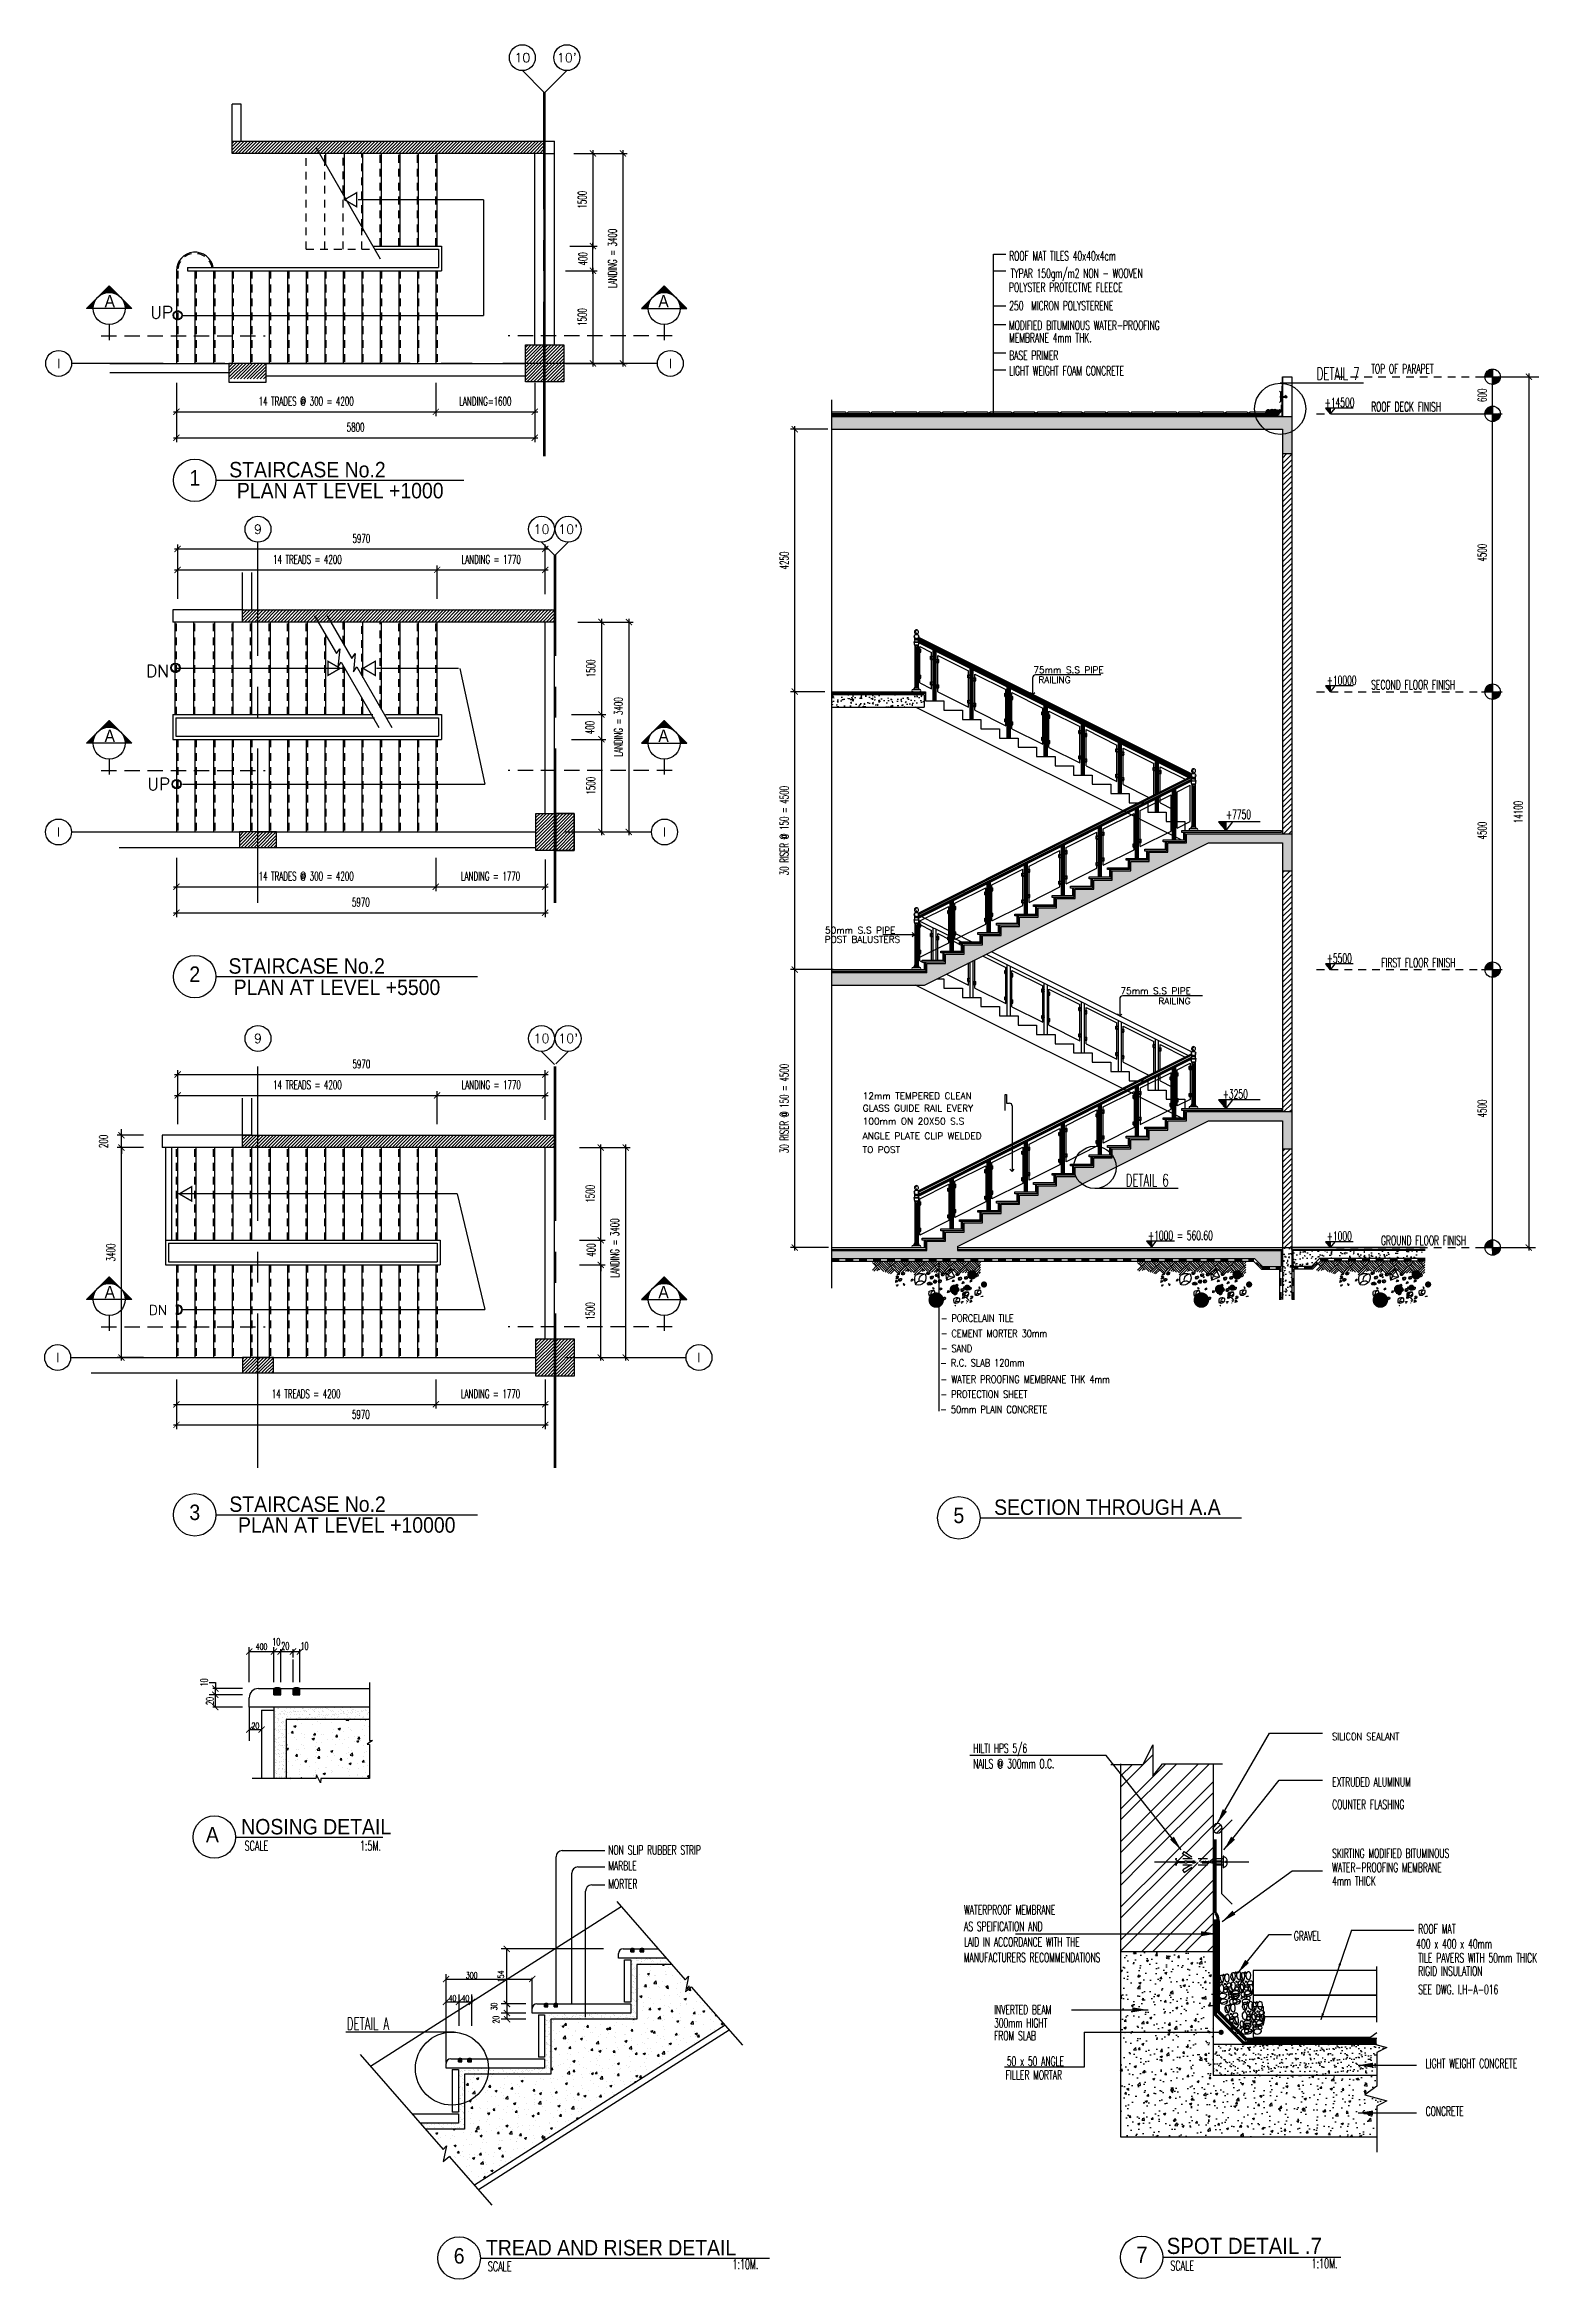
# Model space of a CAD drawing. Extents: x 418021.3 to 418070.1, y 43443.2 to 43479.4.
# Drawn here: x 418021.31 to 418045.52, y 43443.23 to 43479.41 of the extents above; entities that cross this region are included whole.
import ezdxf
from ezdxf.enums import TextEntityAlignment as Align

# ---------------------------------------------------------------- set-up
doc = ezdxf.new("R2010")
doc.units = 0
doc.header["$MEASUREMENT"] = 0
doc.header["$PDMODE"] = 3
doc.header["$PDSIZE"] = 0.1
for name, pattern in [('CENTER2', [1.125, 0.75, -0.125, 0.125, -0.125]), ('CENTERX2', [4, 2.5, -0.5, 0.5, -0.5]), ('HIDDEN', [0.375, 0.25, -0.125]), ('HIDDEN2', [0.1875, 0.125, -0.0625])]:
    doc.linetypes.add(name, pattern=pattern)
doc.layers.get('0').update_dxf_attribs({"linetype": 'CONTINUOUS'})
doc.layers.get('DEFPOINTS').update_dxf_attribs({"linetype": 'CONTINUOUS'})
for name, color, linetype in [('2', 11, 'CONTINUOUS'), ('AX', 6, 'CONTINUOUS'), ('AX-CR', 2, 'CONTINUOUS'), ('AX-TXT', 4, 'CONTINUOUS'), ('AXES', 11, 'CENTERX2'), ('AXIS', 11, 'CENTER2'), ('Axisname', 6, 'CONTINUOUS'), ('COL', 2, 'CONTINUOUS'), ('D', 11, 'CONTINUOUS'), ('DIM', 4, 'CONTINUOUS'), ('DIM-OUT', 4, 'CONTINUOUS'), ('EJ', 8, 'CONTINUOUS'), ('EL-LEVS', 4, 'CONTINUOUS'), ('ELE', 3, 'CONTINUOUS'), ('ELEV-LEV', 3, 'CONTINUOUS'), ('ELEV-MARK', 6, 'CONTINUOUS'), ('GLASS', 4, 'CONTINUOUS'), ('gravel', 11, 'CONTINUOUS'), ('HAND', 2, 'CONTINUOUS'), ('Handrail', 4, 'CONTINUOUS'), ('HAT', 8, 'CONTINUOUS'), ('Hatch', 11, 'CONTINUOUS'), ('HatchA', 11, 'CONTINUOUS'), ('IND-ES-TXT', 4, 'CONTINUOUS'), ('Insu', 2, 'CONTINUOUS'), ('MAR', 7, 'CONTINUOUS'), ('Marble', 7, 'CONTINUOUS'), ('PAVER', 2, 'CONTINUOUS'), ('Plaster', 7, 'CONTINUOUS'), ('RC', 3, 'CONTINUOUS'), ('RM-NAME', 2, 'CONTINUOUS'), ('ST-NO', 7, 'CONTINUOUS'), ('STAIR', 2, 'CONTINUOUS'), ('Step', 3, 'CONTINUOUS'), ('STEPS', 7, 'CONTINUOUS'), ('STR', 5, 'CONTINUOUS'), ('STR-H', 8, 'HIDDEN2'), ('TEXT', 4, 'CONTINUOUS'), ('TXT', 2, 'CONTINUOUS'), ('TXT1', 2, 'CONTINUOUS'), ('TXT2', 6, 'CONTINUOUS'), ('WALL', 6, 'CONTINUOUS')]:
    doc.layers.add(name, color=color, linetype=linetype)
doc.layers.get('EJ').off()
doc.styles.add('ROMANS', font='ROMANS.shx', dxfattribs={"width": 0.6})
doc.styles.add('TTXT', font='swisse.ttf', dxfattribs={"width": 0.6})
doc.linetypes.add('BATTING', pattern='A,0.0001,-0.1,[134,ltypeshp.shx,S=0.1,R=0,X=-0.1,Y=0],-0.2,[134,ltypeshp.shx,S=0.1,R=180,X=0.1,Y=0],-0.1', length=0.4001)
doc.dimstyles.new('R50', dxfattribs={"dimscale": 0, "dimtxt": 0.14, "dimasz": 0.1, "dimexe": 0.03, "dimexo": 0.03, "dimgap": 0.08, "dimtad": 1, "dimdec": 0, "dimlfac": 1000, "dimzin": 13, "dimdsep": 46, "dimtxsty": 'ROMANS', "dimblk": 'ARCHTICK', "dimcen": 0.09, "dimclrd": 4, "dimclre": 4, "dimclrt": 2, "dimadec": 0, "dimazin": 0, "dimtfac": 1, "dimtdec": 0, "dimtofl": 0, "dimtmove": 2, "dimatfit": 3, "dimldrblk": 'CLOSEDBLANK', "dimfxl": 0, "dimtolj": 1, "dimtzin": 0, "dimarcsym": 0})
doc.dimstyles.new('STANDARD in', dxfattribs={"dimtxt": 0.14, "dimasz": 0.1, "dimexe": 0.07, "dimexo": 0.05, "dimgap": 0.1, "dimtad": 1, "dimdec": 0, "dimlfac": 1000, "dimzin": 0, "dimdsep": 46, "dimtxsty": 'ROMANS', "dimblk": 'ARCHTICK', "dimcen": 0.05, "dimdle": 0.05, "dimclrd": 4, "dimclre": 4, "dimclrt": 2, "dimadec": 0, "dimazin": 0, "dimtfac": 1, "dimtdec": 0, "dimtmove": 2, "dimatfit": 3, "dimfxl": 0, "dimtolj": 1, "dimtzin": 0, "dimarcsym": 0})
pattern_1 = [(50, (7.18398, 0), (0.21517805478, -0.018825640495), [0.0225, -0.2475]), (355, (7.18398, 0), (-0.04162540008, 0.22565764011), [0.018, -0.198]), (100.4514, (7.20191, -0.00157), (0.17355281451, 0.20683186262), [0.019122057, -0.2103426336]), (46.1842, (7.18398, 0.06), (0.32017231459, -0.0496557043), [0.03375, -0.37125]), (96.6356, (7.21066, 0.05586), (0.28039881166, 0.29223536127), [0.0286830864, -0.3155139]), (351.1842, (7.18398, 0.06), (0.28039858354, 0.29223558028), [0.027, -0.297]), (21, (7.21398, 0.045), (0.179072115636, -0.1207856672), [0.0225, -0.2475]), (326, (7.21398, 0.045), (0.07299459958, 0.21754501351), [0.018, -0.198]), (71.4514, (7.2289, 0.03493), (0.25206678857, 0.09675914901), [0.019122057, -0.2103426336]), (37.5, (7.18398, 0), (0.003647956595, 0.09986815615), [0, -0.1956, 0, -0.201, 0, -0.19875]), (7.5, (7.18398, 0), (0.078920861233, 0.118323513565), [0, -0.1146, 0, -0.1911, 0, -0.07575]), (327.5, (7.11708, 0), (0.160146730852, -0.00676646152), [0, -0.075, 0, -0.234, 0, -0.3105]), (317.5, (7.08708, 0), (0.174955850803, 0.0300314947), [0, -0.0975, 0, -0.1554, 0, -0.2205])]
pattern_2 = [(50, (7.18398, 0), (0.21517805478, -0.018825640495), [0.0225, -0.2475]), (355, (7.18398, 0), (-0.04162540008, 0.22565764011), [0.018, -0.198]), (100.4514, (7.20191, -0.00157), (0.17355281451, 0.20683186262), [0.019122057, -0.2103426336]), (46.1842, (7.18398, 0.06), (0.32017231459, -0.0496557043), [0.03375, -0.37125]), (96.6356, (7.21066, 0.05586), (0.28039881166, 0.29223536127), [0.0286830864, -0.3155139]), (351.1842, (7.18398, 0.06), (0.28039858354, 0.29223558028), [0.027, -0.297]), (21, (7.21398, 0.045), (0.179072115636, -0.1207856672), [0.0225, -0.2475]), (326, (7.21398, 0.045), (0.07299459958, 0.21754501351), [0.018, -0.198]), (71.4514, (7.2289, 0.03493), (0.25206678857, 0.09675914901), [0.019122057, -0.2103426336]), (37.5, (7.18398, 0), (0.003647956595, 0.09986815615), [0, -0.1956, 0, -0.201, 0, -0.19875]), (7.5, (7.18398, 0), (0.078920861233, 0.118323513565), [0, -0.1146, 0, -0.1911, 0, -0.07575]), (327.5, (7.11708, 0), (0.160146730852, -0.00676646152), [0, -0.075, 0, -0.234, 0, -0.3105]), (317.5, (7.08708, 0), (0.174955850803, 0.0300314947), [0, -0.0975, 0, -0.1554, 0, -0.2205])]
pattern_3 = [(45, (7.18398, 0), (-0.044194173824, 0.044194173824), [])]
pattern_4 = [(45, (418385.2214, 44217.3604), (-0.26516504, 0.26516504), []), (45, (418385.3982, 44217.3604), (-0.26516504, 0.26516504), [])]

msp = doc.modelspace()

# ---------------------------------------------------------------- texts
at = {"layer": 'RM-NAME', "style": 'ROMANS'}
for s, height, p in [('UP', 0.2, (418023.1989, 43475.0756)), ('DN', 0.2, (418023.1314, 43469.2701)), ('UP', 0.2, (418023.1514, 43467.4383)), ('DN', 0.16, (418023.1415, 43458.9218))]:
    msp.add_text(s, height=height, dxfattribs=at).set_placement(p, align=Align.MIDDLE)
at = {"layer": 'ST-NO', "color": 2, "style": 'ROMANS', "width": 0.6}
for s, p in [('SCALE', (418024.7347, 43450.2465)), ('1:5M.', (418026.5807, 43450.2465)), ('SCALE', (418028.6727, 43443.4347)), ('1:10M.', (418032.6512, 43443.4713)), ('SCALE', (418039.7223, 43443.447)), ('1:10M.', (418042.0266, 43443.4836))]:
    msp.add_text(s, height=0.1575, dxfattribs=at).set_placement(p, align=Align.MIDDLE)
at = {"layer": 'TEXT', "color": 2, "style": 'ROMANS'}
for s, height, p in [('75mm S.S PIPE', 0.105881, (418037.3127, 43469.2345)), ('RAILING', 0.10588, (418037.3929, 43469.0735)), ('POST BALUSTERS', 0.105881, (418033.9351, 43464.8692)), ('50mm S.S PIPE', 0.105881, (418033.9402, 43465.0184)), ('75mm S.S PIPE', 0.105881, (418038.7233, 43464.0356)), ('RAILING', 0.10588, (418039.3354, 43463.8717)), ('12mm TEMPERED CLEAN', 0.105881, (418034.5496, 43462.3359)), ('GLASS GUIDE RAIL EVERY ', 0.105881, (418034.5496, 43462.1371)), ('ANGLE PLATE CLIP WELDED ', 0.105881, (418034.5496, 43461.6876)), ('100mm ON 20X50 S.S ', 0.105881, (418034.5496, 43461.9257)), ('TO POST', 0.10588, (418034.5496, 43461.465))]:
    msp.add_text(s, height=height, dxfattribs=at).set_placement(p)
at = {"layer": 'TXT', "style": 'ROMANS'}
for s, height, width, p in [('ROOF MAT TILES 40x40x4cm', 0.148966, 0.6, (418036.9202, 43475.917)), ('TYPAR 150gm/m2 NON - WOOVEN', 0.148966, 0.6, (418036.9439, 43475.6339)), ('POLYSTER PROTECTIVE FLEECE', 0.148966, 0.6, (418036.9178, 43475.4073)), ('250  MICRON POLYSTERENE', 0.148966, 0.6, (418036.9225, 43475.1094)), ('MODIFIED BITUMINOUS WATER-PROOFING', 0.148966, 0.6, (418036.9177, 43474.7917)), ('MEMBRANE 4mm THK.', 0.148966, 0.6, (418036.9201, 43474.5901)), ('BASE PRIMER', 0.148966, 0.6, (418036.9201, 43474.3052)), ('LIGHT WEIGHT FOAM CONCRETE', 0.148966, 0.6, (418036.92, 43474.0558)), ('TOP OF PARAPET', 0.148966, 0.6, (418042.7812, 43474.0884)), ('+14500', 0.14897, 0.6, (418042.0281, 43473.5432)), ('ROOF DECK ', 0.14897, 0.6, (418042.7812, 43473.4772)), ('ROOF DECK FINISH', 0.148966, 0.6, (418042.7812, 43473.4714)), ('+10000', 0.14897, 0.6, (418042.0622, 43469.0432)), ('SECOND FLOOR FINISH', 0.148966, 0.6, (418042.7812, 43468.9714)), ('+7750', 0.14897, 0.6, (418040.4303, 43466.871)), ('+5500', 0.14897, 0.6, (418042.0622, 43464.5432)), ('FIRST FLOOR FINISH', 0.148966, 0.6, (418042.9462, 43464.4714)), ('+3250', 0.14897, 0.6, (418040.378, 43462.3438)), ('+1000 = 560.60', 0.148966, 0.6, (418039.1684, 43460.0537)), ('+1000', 0.14897, 0.6, (418042.0622, 43460.0449)), ('GROUND FLOOR FINISH', 0.148966, 0.6, (418042.9412, 43459.9731)), ('- PORCELAIN TILE', 0.12, 0.8, (418035.8148, 43458.7282)), ('- CEMENT MORTER 30mm', 0.12, 0.8, (418035.8148, 43458.482)), ('- R.C. SLAB 120mm', 0.12, 0.8, (418035.8055, 43458.0059)), ('- SAND ', 0.12, 0.8, (418035.8148, 43458.239)), ('- WATER PROOFING MEMBRANE THK 4mm', 0.12, 0.8, (418035.8099, 43457.7386)), ('- 50mm PLAIN CONCRETE', 0.12, 0.8, (418035.8055, 43457.2523, 3.1977)), ('- PROTECTION SHEET', 0.12, 0.8, (418035.8099, 43457.4972)), ('HILTI HPS 5/6', 0.148966, 0.6, (418036.3382, 43451.7491)), ('SILICON SEALANT', 0.12, 0.8, (418042.1502, 43451.954)), ('NAILS @ 300mm O.C.', 0.148966, 0.6, (418036.3382, 43451.4995)), ('EXTRUDED ALUMINUM', 0.148966, 0.6, (418042.1502, 43451.2033)), ('COUNTER FLASHING', 0.148966, 0.6, (418042.1502, 43450.8408)), ('NON SLIP RUBBER STRIP', 0.148966, 0.6, (418030.4302, 43450.1031)), ('SKIRTING MODIFIED BITUMINOUS', 0.148966, 0.6, (418042.1502, 43450.0496)), ('MARBLE', 0.14897, 0.6, (418030.4302, 43449.8483)), ('WATER-PROOFING MEMBRANE', 0.148966, 0.6, (418042.1502, 43449.8203)), ('4mm THICK', 0.14897, 0.6, (418042.1502, 43449.6018)), ('MORTER', 0.14897, 0.6, (418030.4302, 43449.5546)), ('WATERPROOF MEMBRANE ', 0.148966, 0.6, (418036.1903, 43449.1353)), ('AS SPEIFICATION AND ', 0.148966, 0.6, (418036.1903, 43448.8652)), ('LAID IN ACCORDANCE WITH THE', 0.148966, 0.6, (418036.1903, 43448.6134)), ('GRAVEL', 0.14897, 0.6, (418041.5302, 43448.7117)), ('MANUFACTURERS RECOMMENDATIONS', 0.148966, 0.6, (418036.1865, 43448.3623)), ('INVERTED BEAM', 0.148966, 0.6, (418036.6768, 43447.5177)), ('300mm HIGHT', 0.148966, 0.6, (418036.6768, 43447.3019)), ('FROM SLAB', 0.14897, 0.6, (418036.6768, 43447.0971)), ('FILLER MORTAR', 0.148966, 0.6, (418036.8647, 43446.4597)), ('50 x 50 ANGLE', 0.148966, 0.6, (418036.8827, 43446.6833)), ('LIGHT WEIGHT CONCRETE', 0.148966, 0.6, (418043.6637, 43446.6465)), ('CONCRETE', 0.14897, 0.6, (418043.6637, 43445.8733))]:
    msp.add_text(s, height=height, dxfattribs=dict(at, width=width)).set_placement(p)
at = {"layer": 'TXT', "color": 6, "style": 'ROMANS', "width": 0.6}
for s, p in [('DETAIL 7', (418041.8985, 43473.9839)), ('DETAIL 6', (418038.8078, 43460.9228)), ('DETAIL A', (418026.1987, 43447.2644))]:
    msp.add_text(s, height=0.2, dxfattribs=at).set_placement(p)
at = {"layer": 'TXT', "color": 2, "style": 'ROMANS', "width": 0.6}
for s, p in [(' 400 x 400 x 40mm', (418043.4486, 43448.5826)), ('ROOF MAT ', (418043.5423, 43448.8253)), ('TILE PAVERS WITH 50mm THICK', (418043.5423, 43448.3567)), ('SEE DWG. I.H-A-016', (418043.5431, 43447.8434)), ('RIGID INSULATION', (418043.5431, 43448.1424))]:
    msp.add_text(s, height=0.15, dxfattribs=at).set_placement(p)
at = {"layer": 'TXT1', "color": 6, "style": 'TTXT', "width": 0.9}
for s, p in [('STAIRCASE No.2', (418025.5595, 43472.5295)), ('PLAN AT LEVEL +1000', (418026.0906, 43472.1896)), ('STAIRCASE No.2', (418025.5477, 43464.4924)), ('PLAN AT LEVEL +5500', (418026.0378, 43464.1475)), ('STAIRCASE No.2', (418025.5617, 43455.7779)), ('PLAN AT LEVEL +10000', (418026.1962, 43455.4406)), ('SECTION THROUGH A.A', (418038.5106, 43455.7288))]:
    msp.add_text(s, height=0.25, dxfattribs=at).set_placement(p, align=Align.MIDDLE_CENTER)
for s, height, p in [('1', 0.25, (418023.6482, 43472.2719)), ('2', 0.25, (418023.6482, 43464.2347)), ('3', 0.25, (418023.6482, 43455.5202)), ('5', 0.25, (418036.0182, 43455.4711)), ('A', 0.25, (418023.9167, 43450.3016)), ('NOSING DETAIL', 0.25, (418024.4878, 43450.4299)), ('6', 0.25, (418027.9288, 43443.48)), ('TREAD AND RISER DETAIL', 0.25, (418028.4499, 43443.6129)), ('7', 0.2626, (418038.9785, 43443.4924)), ('SPOT DETAIL .7', 0.262592, (418039.471, 43443.6357))]:
    msp.add_text(s, height=height, dxfattribs=at).set_placement(p)
for p in [(418022.3598, 43475.2579), (418031.3253, 43475.2579), (418022.3598, 43468.2199), (418031.3253, 43468.2199), (418022.3598, 43459.2124), (418031.3253, 43459.2124)]:
    msp.add_attdef('A', text='1', height=0.2, dxfattribs=at).set_placement(p, align=Align.MIDDLE)

# ---------------------------------------------------------------- blocks, each defined once
blk = doc.blocks.new('*X30')
at = {"color": 0}
for p, q in [((61359, 45555), (61555, 45751)), ((61359, 45608), (61502, 45751)), ((61359, 45661), (61449, 45751)), ((61359, 45714), (61396, 45751)), ((61408, 45551), (61608, 45751)), ((61461, 45551), (61661, 45751)), ((61514, 45551), (61714, 45751)), ((61567, 45551), (61767, 45751)), ((61620, 45551), (61820, 45751)), ((61673, 45551), (61873, 45751)), ((61726, 45551), (61926, 45751)), ((61779, 45551), (61979, 45751)), ((61832, 45551), (62032, 45751)), ((61885, 45551), (62085, 45751)), ((61938, 45551), (62138, 45751)), ((61991, 45551), (62191, 45751)), ((62044, 45551), (62244, 45751)), ((62097, 45551), (62297, 45751)), ((62150, 45551), (62350, 45751)), ((62203, 45551), (62403, 45751)), ((62256, 45551), (62456, 45751)), ((62309, 45551), (62509, 45751)), ((62362, 45551), (62562, 45751)), ((62415, 45551), (62615, 45751)), ((62469, 45551), (62669, 45751)), ((62522, 45551), (62722, 45751)), ((62575, 45551), (62775, 45751)), ((62628, 45551), (62828, 45751)), ((62681, 45551), (62881, 45751)), ((62734, 45551), (62934, 45751)), ((62787, 45551), (62987, 45751)), ((62840, 45551), (63040, 45751)), ((62893, 45551), (63093, 45751)), ((62946, 45551), (63146, 45751)), ((62999, 45551), (63199, 45751)), ((63052, 45551), (63252, 45751)), ((63105, 45551), (63305, 45751)), ((63158, 45551), (63358, 45751)), ((63211, 45551), (63411, 45751)), ((63264, 45551), (63464, 45751)), ((63317, 45551), (63517, 45751)), ((63370, 45551), (63570, 45751)), ((63423, 45551), (63623, 45751)), ((63476, 45551), (63676, 45751)), ((63529, 45551), (63729, 45751)), ((63582, 45551), (63782, 45751)), ((63635, 45551), (63835, 45751)), ((63688, 45551), (63888, 45751)), ((63741, 45551), (63941, 45751)), ((63794, 45551), (63994, 45751)), ((63847, 45551), (64047, 45751)), ((63900, 45551), (64100, 45751)), ((63953, 45551), (64153, 45751)), ((64006, 45551), (64206, 45751)), ((64060, 45551), (64260, 45751)), ((64113, 45551), (64313, 45751)), ((64166, 45551), (64366, 45751)), ((64219, 45551), (64419, 45751)), ((64272, 45551), (64472, 45751)), ((64325, 45551), (64525, 45751)), ((64378, 45551), (64578, 45751)), ((64431, 45551), (64631, 45751)), ((64484, 45551), (64684, 45751)), ((64537, 45551), (64737, 45751)), ((64590, 45551), (64790, 45751)), ((64643, 45551), (64843, 45751)), ((64696, 45551), (64896, 45751)), ((64749, 45551), (64949, 45751)), ((64802, 45551), (65002, 45751)), ((64855, 45551), (65055, 45751)), ((64908, 45551), (65108, 45751)), ((64961, 45551), (65161, 45751)), ((65014, 45551), (65214, 45751)), ((65067, 45551), (65267, 45751)), ((65120, 45551), (65320, 45751)), ((65173, 45551), (65373, 45751)), ((65226, 45551), (65426, 45751)), ((65279, 45551), (65479, 45751)), ((65332, 45551), (65532, 45751)), ((65385, 45551), (65585, 45751)), ((65438, 45551), (65638, 45751)), ((65491, 45551), (65691, 45751)), ((65544, 45551), (65744, 45751)), ((65597, 45551), (65797, 45751)), ((65651, 45551), (65851, 45751)), ((65704, 45551), (65904, 45751)), ((65757, 45551), (65957, 45751)), ((65810, 45551), (66010, 45751)), ((65863, 45551), (66063, 45751)), ((65916, 45551), (66116, 45751)), ((65969, 45551), (66169, 45751)), ((66022, 45551), (66222, 45751)), ((66075, 45551), (66275, 45751)), ((66128, 45551), (66328, 45751)), ((66181, 45551), (66381, 45751)), ((66234, 45551), (66409, 45726)), ((66287, 45551), (66409, 45673)), ((66340, 45551), (66409, 45620)), ((66393, 45551), (66409, 45567))]:
    blk.add_line(p, q, dxfattribs=at)
blk = doc.blocks.new('AXL')
at = {"layer": 'AX-CR'}
blk.add_circle((-350, 0), 350, dxfattribs=at)
at = {"layer": 'AX-TXT', "style": 'ROMANS'}
blk.add_attdef('AX', text='', height=250, dxfattribs=at).set_placement((-350, 0), align=Align.MIDDLE)
blk = doc.blocks.new('AXU')
at = {"layer": 'AX-CR'}
blk.add_circle((0, 350), 350, dxfattribs=at)
at = {"layer": 'AX-TXT', "style": 'ROMANS'}
blk.add_attdef('AX', text='', height=250, dxfattribs=at).set_placement((0, 350), align=Align.MIDDLE)
blk = doc.blocks.new('C5')
at = {"layer": 'HAT'}
h = blk.add_hatch(dxfattribs=at)
h.set_pattern_fill('ANSI31', color=256, scale=300, style=0)
h.set_pattern_definition([(45, (-38851, -358245.23), (26.5165043, -26.5165043), [])])
h.paths.add_polyline_path([(-320, 300), (-20, 300), (-20, 0), (-320, 0)])
h.paths.add_polyline_path([(-320, 600), (-20, 600), (-20, 300), (-320, 300)])
h = blk.add_hatch(dxfattribs=at)
h.set_pattern_fill('ANSI31', color=256, scale=300, style=0)
h.set_pattern_definition([(45, (-38531, -358245.23), (26.5165043, -26.5165043), [])])
h.paths.add_polyline_path([(0, 300), (300, 300), (300, 0), (0, 0)])
h.paths.add_polyline_path([(0, 600), (300, 600), (300, 300), (0, 300)])
at = {"layer": 'COL'}
for points in [[(-20, 600), (-20, 0), (-320, 0), (-320, 600)], [(300, 600), (300, 0), (0, 0), (0, 600)]]:
    blk.add_lwpolyline(points, close=True, dxfattribs=at)
blk = doc.blocks.new('_ARCHTICK')
at = {"color": 0, "linetype": 'ByBlock', "const_width": 0.15}
blk.add_lwpolyline([(-0.5, -0.5), (0.5, 0.5)], dxfattribs=at)
blk = doc.blocks.new('*D31')
at = {"layer": 'DEFPOINTS', "color": 0}
for p in [(418023.439, 43473.983), (418027.639, 43473.983), (418027.639, 43473.466)]:
    blk.add_point(p, dxfattribs=at)
at = {"layer": 'DIM-OUT', "color": 4, "lineweight": -2}
for p, q in [((418023.439, 43473.933), (418023.439, 43473.396)), ((418027.639, 43473.933), (418027.639, 43473.396)), ((418023.389, 43473.466), (418027.689, 43473.466))]:
    blk.add_line(p, q, dxfattribs=at)
at = {"layer": 'DIM-OUT', "color": 4, "lineweight": -2, "xscale": 0.1, "yscale": 0.1, "zscale": 0.1, "rotation": 180}
blk.add_blockref('_ARCHTICK', (418023.439, 43473.466), dxfattribs=at)
at = {"layer": 'DIM-OUT', "color": 4, "lineweight": -2, "xscale": 0.1, "yscale": 0.1, "zscale": 0.1}
blk.add_blockref('_ARCHTICK', (418027.639, 43473.466), dxfattribs=at)
at = {"layer": 'DIM-OUT', "color": 2, "insert": (418025.539, 43473.636), "char_height": 0.14, "attachment_point": 5, "style": 'ROMANS'}
blk.add_mtext('\\A1;14 TRADES @ 300 = 4200', dxfattribs=at)
blk = doc.blocks.new('*D32')
at = {"layer": 'DEFPOINTS', "color": 0}
for p in [(418027.639, 43473.983), (418029.239, 43473.983), (418029.239, 43473.466)]:
    blk.add_point(p, dxfattribs=at)
at = {"layer": 'DIM-OUT', "color": 4, "lineweight": -2}
for p, q in [((418027.639, 43473.933), (418027.639, 43473.396)), ((418029.239, 43473.933), (418029.239, 43473.396)), ((418027.589, 43473.466), (418029.289, 43473.466))]:
    blk.add_line(p, q, dxfattribs=at)
at = {"layer": 'DIM-OUT', "color": 4, "lineweight": -2, "xscale": 0.1, "yscale": 0.1, "zscale": 0.1, "rotation": 180}
blk.add_blockref('_ARCHTICK', (418027.639, 43473.466), dxfattribs=at)
at = {"layer": 'DIM-OUT', "color": 4, "lineweight": -2, "xscale": 0.1, "yscale": 0.1, "zscale": 0.1}
blk.add_blockref('_ARCHTICK', (418029.239, 43473.466), dxfattribs=at)
at = {"layer": 'DIM-OUT', "color": 2, "insert": (418028.439, 43473.636), "char_height": 0.14, "attachment_point": 5, "style": 'ROMANS'}
blk.add_mtext('\\A1;LANDING=1600', dxfattribs=at)
blk = doc.blocks.new('*D33')
at = {"layer": 'DEFPOINTS', "color": 0}
for p in [(418029.687, 43475.75), (418029.687, 43474.25), (418030.18, 43474.25)]:
    blk.add_point(p, dxfattribs=at)
at = {"layer": 'DIM-OUT', "color": 4, "lineweight": -2}
for p, q in [((418029.737, 43475.75), (418030.25, 43475.75)), ((418030.18, 43475.8), (418030.18, 43474.2)), ((418029.737, 43474.25), (418030.25, 43474.25))]:
    blk.add_line(p, q, dxfattribs=at)
at = {"layer": 'DIM-OUT', "color": 4, "lineweight": -2, "xscale": 0.1, "yscale": 0.1, "zscale": 0.1}
for p, rotation in [((418030.18, 43475.75), 90), ((418030.18, 43474.25), 270)]:
    blk.add_blockref('_ARCHTICK', p, dxfattribs=dict(at, rotation=rotation))
at = {"layer": 'DIM-OUT', "color": 2, "insert": (418030.01, 43475), "char_height": 0.14, "attachment_point": 5, "rotation": 90, "style": 'ROMANS'}
blk.add_mtext('\\A1;1500', dxfattribs=at)
blk = doc.blocks.new('*D34')
at = {"layer": 'DEFPOINTS', "color": 0}
for p in [(418029.757, 43476.15), (418030.18, 43476.15), (418029.757, 43475.75)]:
    blk.add_point(p, dxfattribs=at)
at = {"layer": 'DIM-OUT', "color": 4, "lineweight": -2}
for p, q in [((418030.18, 43475.7), (418030.18, 43476.2)), ((418029.807, 43476.15), (418030.25, 43476.15)), ((418029.807, 43475.75), (418030.25, 43475.75))]:
    blk.add_line(p, q, dxfattribs=at)
at = {"layer": 'DIM-OUT', "color": 4, "lineweight": -2, "xscale": 0.1, "yscale": 0.1, "zscale": 0.1}
for p, rotation in [((418030.18, 43476.15), 90), ((418030.18, 43475.75), 270)]:
    blk.add_blockref('_ARCHTICK', p, dxfattribs=dict(at, rotation=rotation))
at = {"layer": 'DIM-OUT', "color": 2, "insert": (418030.02, 43475.943), "char_height": 0.14, "attachment_point": 5, "rotation": 90, "style": 'ROMANS'}
blk.add_mtext('\\A1;400', dxfattribs=at)
blk = doc.blocks.new('*D35')
at = {"layer": 'DEFPOINTS', "color": 0}
for p in [(418029.822, 43477.65), (418029.822, 43476.15), (418030.18, 43476.15)]:
    blk.add_point(p, dxfattribs=at)
at = {"layer": 'DIM-OUT', "color": 4, "lineweight": -2}
for p, q in [((418029.872, 43477.65), (418030.25, 43477.65)), ((418030.18, 43477.7), (418030.18, 43476.1)), ((418029.872, 43476.15), (418030.25, 43476.15))]:
    blk.add_line(p, q, dxfattribs=at)
at = {"layer": 'DIM-OUT', "color": 4, "lineweight": -2, "xscale": 0.1, "yscale": 0.1, "zscale": 0.1}
for p, rotation in [((418030.18, 43477.65), 90), ((418030.18, 43476.15), 270)]:
    blk.add_blockref('_ARCHTICK', p, dxfattribs=dict(at, rotation=rotation))
at = {"layer": 'DIM-OUT', "color": 2, "insert": (418030.01, 43476.9), "char_height": 0.14, "attachment_point": 5, "rotation": 90, "style": 'ROMANS'}
blk.add_mtext('\\A1;1500', dxfattribs=at)
blk = doc.blocks.new('*D36')
at = {"layer": 'DEFPOINTS', "color": 0}
for p in [(418030.174, 43477.65), (418030.174, 43474.25), (418030.667, 43474.25)]:
    blk.add_point(p, dxfattribs=at)
at = {"layer": 'DIM-OUT', "color": 4, "lineweight": -2}
for p, q in [((418030.224, 43477.65), (418030.737, 43477.65)), ((418030.667, 43477.7), (418030.667, 43474.2)), ((418030.224, 43474.25), (418030.737, 43474.25))]:
    blk.add_line(p, q, dxfattribs=at)
at = {"layer": 'DIM-OUT', "color": 4, "lineweight": -2, "xscale": 0.1, "yscale": 0.1, "zscale": 0.1}
for p, rotation in [((418030.667, 43477.65), 90), ((418030.667, 43474.25), 270)]:
    blk.add_blockref('_ARCHTICK', p, dxfattribs=dict(at, rotation=rotation))
at = {"layer": 'DIM-OUT', "color": 2, "insert": (418030.497, 43475.95), "char_height": 0.14, "attachment_point": 5, "rotation": 90, "style": 'ROMANS'}
blk.add_mtext('\\A1;LANDING = 3400', dxfattribs=at)
blk = doc.blocks.new('*D37')
at = {"layer": 'DEFPOINTS', "color": 0}
for p in [(418023.439, 43473.547), (418029.239, 43473.547), (418029.239, 43473.045)]:
    blk.add_point(p, dxfattribs=at)
at = {"layer": 'DIM-OUT', "color": 4, "lineweight": -2}
for p, q in [((418023.439, 43473.497), (418023.439, 43472.975)), ((418029.239, 43473.497), (418029.239, 43472.975)), ((418023.389, 43473.045), (418029.289, 43473.045))]:
    blk.add_line(p, q, dxfattribs=at)
at = {"layer": 'DIM-OUT', "color": 4, "lineweight": -2, "xscale": 0.1, "yscale": 0.1, "zscale": 0.1, "rotation": 180}
blk.add_blockref('_ARCHTICK', (418023.439, 43473.045), dxfattribs=at)
at = {"layer": 'DIM-OUT', "color": 4, "lineweight": -2, "xscale": 0.1, "yscale": 0.1, "zscale": 0.1}
blk.add_blockref('_ARCHTICK', (418029.239, 43473.045), dxfattribs=at)
at = {"layer": 'DIM-OUT', "color": 2, "insert": (418026.339, 43473.215), "char_height": 0.14, "attachment_point": 5, "style": 'ROMANS'}
blk.add_mtext('\\A1;5800', dxfattribs=at)
blk = doc.blocks.new('AXR')
at = {"layer": 'AX-CR'}
blk.add_circle((350, 0), 350, dxfattribs=at)
at = {"layer": 'AX-TXT', "style": 'ROMANS'}
blk.add_attdef('AX', text='', height=250, dxfattribs=at).set_placement((350, 0), align=Align.MIDDLE)
blk = doc.blocks.new('*X38')
at = {"color": 0}
for p, q in [((61359, 153159), (61540, 153340)), ((61359, 153212), (61487, 153340)), ((61359, 153265), (61434, 153340)), ((61359, 153318), (61380, 153340)), ((61393, 153140), (61593, 153340)), ((61446, 153140), (61646, 153340)), ((61499, 153140), (61699, 153340)), ((61552, 153140), (61752, 153340)), ((61605, 153140), (61805, 153340)), ((61658, 153140), (61858, 153340)), ((61711, 153140), (61911, 153340)), ((61764, 153140), (61964, 153340)), ((61817, 153140), (62017, 153340)), ((61870, 153140), (62070, 153340)), ((61923, 153140), (62123, 153340)), ((61976, 153140), (62176, 153340)), ((62029, 153140), (62229, 153340)), ((62082, 153140), (62282, 153340)), ((62135, 153140), (62335, 153340)), ((62188, 153140), (62388, 153340)), ((62241, 153140), (62441, 153340)), ((62294, 153140), (62494, 153340)), ((62347, 153140), (62547, 153340)), ((62400, 153140), (62600, 153340)), ((62453, 153140), (62653, 153340)), ((62506, 153140), (62706, 153340)), ((62559, 153140), (62759, 153340)), ((62612, 153140), (62812, 153340)), ((62665, 153140), (62865, 153340)), ((62718, 153140), (62918, 153340)), ((62771, 153140), (62971, 153340)), ((62825, 153140), (63025, 153340)), ((62878, 153140), (63078, 153340)), ((62931, 153140), (63131, 153340)), ((62984, 153140), (63184, 153340)), ((63037, 153140), (63237, 153340)), ((63090, 153140), (63290, 153340)), ((63143, 153140), (63343, 153340)), ((63196, 153140), (63396, 153340)), ((63249, 153140), (63449, 153340)), ((63302, 153140), (63502, 153340)), ((63355, 153140), (63555, 153340)), ((63408, 153140), (63608, 153340)), ((63461, 153140), (63661, 153340)), ((63514, 153140), (63714, 153340)), ((63567, 153140), (63767, 153340)), ((63620, 153140), (63820, 153340)), ((63673, 153140), (63873, 153340)), ((63726, 153140), (63926, 153340)), ((63779, 153140), (63979, 153340)), ((63832, 153140), (64032, 153340)), ((63885, 153140), (64085, 153340)), ((63938, 153140), (64138, 153340)), ((63991, 153140), (64191, 153340)), ((64044, 153140), (64244, 153340)), ((64097, 153140), (64297, 153340)), ((64150, 153140), (64350, 153340)), ((64203, 153140), (64403, 153340)), ((64256, 153140), (64456, 153340)), ((64309, 153140), (64509, 153340)), ((64362, 153140), (64562, 153340)), ((64416, 153140), (64616, 153340)), ((64469, 153140), (64669, 153340)), ((64522, 153140), (64722, 153340)), ((64575, 153140), (64775, 153340)), ((64628, 153140), (64828, 153340)), ((64681, 153140), (64881, 153340)), ((64734, 153140), (64934, 153340)), ((64787, 153140), (64987, 153340)), ((64840, 153140), (65040, 153340)), ((64893, 153140), (65093, 153340)), ((64946, 153140), (65146, 153340)), ((64999, 153140), (65199, 153340)), ((65052, 153140), (65252, 153340)), ((65105, 153140), (65305, 153340)), ((65158, 153140), (65358, 153340)), ((65211, 153140), (65411, 153340)), ((65264, 153140), (65464, 153340)), ((65317, 153140), (65517, 153340)), ((65370, 153140), (65570, 153340)), ((65423, 153140), (65623, 153340)), ((65476, 153140), (65676, 153340)), ((65529, 153140), (65729, 153340)), ((65582, 153140), (65782, 153340)), ((65635, 153140), (65835, 153340)), ((65688, 153140), (65888, 153340)), ((65741, 153140), (65941, 153340)), ((65794, 153140), (65994, 153340)), ((65847, 153140), (66047, 153340)), ((65900, 153140), (66100, 153340)), ((65953, 153140), (66153, 153340)), ((66007, 153140), (66207, 153340)), ((66060, 153140), (66260, 153340)), ((66113, 153140), (66313, 153340)), ((66166, 153140), (66366, 153340)), ((66219, 153140), (66409, 153330)), ((66272, 153140), (66409, 153277)), ((66325, 153140), (66409, 153224)), ((66378, 153140), (66409, 153171))]:
    blk.add_line(p, q, dxfattribs=at)
blk = doc.blocks.new('C5V')
at = {"layer": 'HAT'}
h = blk.add_hatch(dxfattribs=at)
h.set_pattern_fill('ANSI31', color=256, scale=300, style=0)
h.set_pattern_definition([(45, (-249196.182, -54711.005), (-26.5165043, 26.5165043), [])])
h.paths.add_polyline_path([(-20, 600), (-320, 600), (-320, 300), (-20, 300)])
h.paths.add_polyline_path([(-20, 300), (-320, 300), (-320, 0), (-20, 0)])
h = blk.add_hatch(dxfattribs=at)
h.set_pattern_fill('ANSI31', color=256, scale=300, style=0)
h.set_pattern_definition([(45, (-248876.182, -54711.005), (-26.5165043, 26.5165043), [])])
h.paths.add_polyline_path([(300, 600), (0, 600), (0, 300), (300, 300)])
h.paths.add_polyline_path([(300, 300), (0, 300), (0, 0), (300, 0)])
at = {"layer": 'COL'}
for points in [[(-20, 600), (-20, 0), (-320, 0), (-320, 600)], [(300, 600), (300, 0), (0, 0), (0, 600)]]:
    blk.add_lwpolyline(points, close=True, dxfattribs=at)
blk = doc.blocks.new('*D40')
at = {"layer": 'DEFPOINTS', "color": 0, "linetype": 'ByBlock'}
for p in [(418030.34, 43470.062), (418030.34, 43466.662), (418030.763, 43466.662)]:
    blk.add_point(p, dxfattribs=at)
at = {"layer": 'DIM', "color": 4, "linetype": 'ByBlock', "lineweight": -2}
for p, q in [((418030.39, 43470.062), (418030.833, 43470.062)), ((418030.763, 43470.112), (418030.763, 43466.612)), ((418030.39, 43466.662), (418030.833, 43466.662))]:
    blk.add_line(p, q, dxfattribs=at)
at = {"layer": 'DIM', "color": 4, "linetype": 'ByBlock', "lineweight": -2, "xscale": 0.1, "yscale": 0.1, "zscale": 0.1}
for p, rotation in [((418030.763, 43470.062), 90), ((418030.763, 43466.662), 270)]:
    blk.add_blockref('_ARCHTICK', p, dxfattribs=dict(at, rotation=rotation))
at = {"layer": 'DIM', "color": 2, "linetype": 'ByBlock', "insert": (418030.593, 43468.362), "char_height": 0.14, "attachment_point": 5, "rotation": 90, "style": 'ROMANS'}
blk.add_mtext('\\A1;LANDING = 3400', dxfattribs=at)
blk = doc.blocks.new('*D41')
at = {"layer": 'DEFPOINTS', "color": 0, "linetype": 'ByBlock'}
for p in [(418029.889, 43470.062), (418029.787, 43468.562), (418030.319, 43468.562)]:
    blk.add_point(p, dxfattribs=at)
at = {"layer": 'DIM', "color": 4, "linetype": 'ByBlock', "lineweight": -2}
for p, q in [((418029.939, 43470.062), (418030.389, 43470.062)), ((418030.319, 43470.112), (418030.319, 43468.512)), ((418029.837, 43468.562), (418030.389, 43468.562))]:
    blk.add_line(p, q, dxfattribs=at)
at = {"layer": 'DIM', "color": 4, "linetype": 'ByBlock', "lineweight": -2, "xscale": 0.1, "yscale": 0.1, "zscale": 0.1}
for p, rotation in [((418030.319, 43470.062), 90), ((418030.319, 43468.562), 270)]:
    blk.add_blockref('_ARCHTICK', p, dxfattribs=dict(at, rotation=rotation))
at = {"layer": 'DIM', "color": 2, "linetype": 'ByBlock', "insert": (418030.149, 43469.312), "char_height": 0.14, "attachment_point": 5, "rotation": 90, "style": 'ROMANS'}
blk.add_mtext('\\A1;1500', dxfattribs=at)
blk = doc.blocks.new('*D42')
at = {"layer": 'DEFPOINTS', "color": 0, "linetype": 'ByBlock'}
for p in [(418029.787, 43468.562), (418029.787, 43468.162), (418030.319, 43468.162)]:
    blk.add_point(p, dxfattribs=at)
at = {"layer": 'DIM', "color": 4, "linetype": 'ByBlock', "lineweight": -2}
for p, q in [((418030.319, 43468.612), (418030.319, 43468.112)), ((418029.837, 43468.562), (418030.389, 43468.562)), ((418029.837, 43468.162), (418030.389, 43468.162))]:
    blk.add_line(p, q, dxfattribs=at)
at = {"layer": 'DIM', "color": 4, "linetype": 'ByBlock', "lineweight": -2, "xscale": 0.1, "yscale": 0.1, "zscale": 0.1}
for p, rotation in [((418030.319, 43468.562), 90), ((418030.319, 43468.162), 270)]:
    blk.add_blockref('_ARCHTICK', p, dxfattribs=dict(at, rotation=rotation))
at = {"layer": 'DIM', "color": 2, "linetype": 'ByBlock', "insert": (418030.134, 43468.353), "char_height": 0.14, "attachment_point": 5, "rotation": 90, "style": 'ROMANS'}
blk.add_mtext('\\A1;400', dxfattribs=at)
blk = doc.blocks.new('*D43')
at = {"layer": 'DEFPOINTS', "color": 0, "linetype": 'ByBlock'}
for p in [(418029.787, 43468.162), (418029.975, 43466.662), (418030.319, 43466.662)]:
    blk.add_point(p, dxfattribs=at)
at = {"layer": 'DIM', "color": 4, "linetype": 'ByBlock', "lineweight": -2}
for p, q in [((418030.319, 43468.212), (418030.319, 43466.612)), ((418029.837, 43468.162), (418030.389, 43468.162)), ((418030.025, 43466.662), (418030.389, 43466.662))]:
    blk.add_line(p, q, dxfattribs=at)
at = {"layer": 'DIM', "color": 4, "linetype": 'ByBlock', "lineweight": -2, "xscale": 0.1, "yscale": 0.1, "zscale": 0.1}
for p, rotation in [((418030.319, 43468.162), 90), ((418030.319, 43466.662), 270)]:
    blk.add_blockref('_ARCHTICK', p, dxfattribs=dict(at, rotation=rotation))
at = {"layer": 'DIM', "color": 2, "linetype": 'ByBlock', "insert": (418030.149, 43467.412), "char_height": 0.14, "attachment_point": 5, "rotation": 90, "style": 'ROMANS'}
blk.add_mtext('\\A1;1500', dxfattribs=at)
blk = doc.blocks.new('*D44')
at = {"layer": 'DEFPOINTS', "color": 0}
for p in [(418023.439, 43466.293), (418027.639, 43466.293), (418027.639, 43465.776)]:
    blk.add_point(p, dxfattribs=at)
at = {"layer": 'DIM-OUT', "color": 4, "lineweight": -2}
for p, q in [((418023.439, 43466.243), (418023.439, 43465.706)), ((418027.639, 43466.243), (418027.639, 43465.706)), ((418023.389, 43465.776), (418027.689, 43465.776))]:
    blk.add_line(p, q, dxfattribs=at)
at = {"layer": 'DIM-OUT', "color": 4, "lineweight": -2, "xscale": 0.1, "yscale": 0.1, "zscale": 0.1, "rotation": 180}
blk.add_blockref('_ARCHTICK', (418023.439, 43465.776), dxfattribs=at)
at = {"layer": 'DIM-OUT', "color": 4, "lineweight": -2, "xscale": 0.1, "yscale": 0.1, "zscale": 0.1}
blk.add_blockref('_ARCHTICK', (418027.639, 43465.776), dxfattribs=at)
at = {"layer": 'DIM-OUT', "color": 2, "insert": (418025.539, 43465.946), "char_height": 0.14, "attachment_point": 5, "style": 'ROMANS'}
blk.add_mtext('\\A1;14 TRADES @ 300 = 4200', dxfattribs=at)
blk = doc.blocks.new('*D45')
at = {"layer": 'DEFPOINTS', "color": 0}
for p in [(418023.439, 43465.857), (418029.409, 43465.857), (418029.409, 43465.355)]:
    blk.add_point(p, dxfattribs=at)
at = {"layer": 'DIM-OUT', "color": 4, "lineweight": -2}
for p, q in [((418023.439, 43465.807), (418023.439, 43465.285)), ((418029.409, 43465.807), (418029.409, 43465.285)), ((418023.389, 43465.355), (418029.459, 43465.355))]:
    blk.add_line(p, q, dxfattribs=at)
at = {"layer": 'DIM-OUT', "color": 4, "lineweight": -2, "xscale": 0.1, "yscale": 0.1, "zscale": 0.1, "rotation": 180}
blk.add_blockref('_ARCHTICK', (418023.439, 43465.355), dxfattribs=at)
at = {"layer": 'DIM-OUT', "color": 4, "lineweight": -2, "xscale": 0.1, "yscale": 0.1, "zscale": 0.1}
blk.add_blockref('_ARCHTICK', (418029.409, 43465.355), dxfattribs=at)
at = {"layer": 'DIM-OUT', "color": 2, "insert": (418026.424, 43465.525), "char_height": 0.14, "attachment_point": 5, "style": 'ROMANS'}
blk.add_mtext('\\A1;5970', dxfattribs=at)
blk = doc.blocks.new('*D46')
at = {"layer": 'DEFPOINTS', "color": 0}
for p in [(418027.639, 43466.264), (418029.409, 43466.264), (418029.409, 43465.776)]:
    blk.add_point(p, dxfattribs=at)
at = {"layer": 'DIM-OUT', "color": 4, "lineweight": -2}
for p, q in [((418027.639, 43466.214), (418027.639, 43465.706)), ((418029.409, 43466.214), (418029.409, 43465.706)), ((418027.589, 43465.776), (418029.459, 43465.776))]:
    blk.add_line(p, q, dxfattribs=at)
at = {"layer": 'DIM-OUT', "color": 4, "lineweight": -2, "xscale": 0.1, "yscale": 0.1, "zscale": 0.1, "rotation": 180}
blk.add_blockref('_ARCHTICK', (418027.639, 43465.776), dxfattribs=at)
at = {"layer": 'DIM-OUT', "color": 4, "lineweight": -2, "xscale": 0.1, "yscale": 0.1, "zscale": 0.1}
blk.add_blockref('_ARCHTICK', (418029.409, 43465.776), dxfattribs=at)
at = {"layer": 'DIM-OUT', "color": 2, "insert": (418028.524, 43465.946), "char_height": 0.14, "attachment_point": 5, "style": 'ROMANS'}
blk.add_mtext('\\A1;LANDING = 1770', dxfattribs=at)
blk = doc.blocks.new('*X48')
at = {"color": 0}
for p, q in [((61359, 149500), (61599, 149740)), ((61359, 149553), (61546, 149740)), ((61359, 149606), (61493, 149740)), ((61359, 149659), (61440, 149740)), ((61359, 149712), (61387, 149740)), ((61402, 149490), (61652, 149740)), ((61455, 149490), (61705, 149740)), ((61508, 149490), (61758, 149740)), ((61561, 149490), (61811, 149740)), ((61614, 149490), (61859, 149735)), ((61667, 149490), (61859, 149682)), ((61720, 149490), (61859, 149629)), ((61773, 149490), (61859, 149576)), ((61826, 149490), (61859, 149523))]:
    blk.add_line(p, q, dxfattribs=at)
blk = doc.blocks.new('*X47')
at = {"color": 0}
for p, q in [((61359, 153159), (61540, 153340)), ((61359, 153212), (61487, 153340)), ((61359, 153265), (61434, 153340)), ((61359, 153318), (61380, 153340)), ((61393, 153140), (61593, 153340)), ((61446, 153140), (61646, 153340)), ((61499, 153140), (61699, 153340)), ((61552, 153140), (61752, 153340)), ((61605, 153140), (61805, 153340)), ((61658, 153140), (61858, 153340)), ((61711, 153140), (61911, 153340)), ((61764, 153140), (61964, 153340)), ((61817, 153140), (62017, 153340)), ((61870, 153140), (62070, 153340)), ((61923, 153140), (62123, 153340)), ((61976, 153140), (62176, 153340)), ((62029, 153140), (62229, 153340)), ((62082, 153140), (62282, 153340)), ((62135, 153140), (62335, 153340)), ((62188, 153140), (62388, 153340)), ((62241, 153140), (62441, 153340)), ((62294, 153140), (62494, 153340)), ((62347, 153140), (62547, 153340)), ((62400, 153140), (62600, 153340)), ((62453, 153140), (62653, 153340)), ((62506, 153140), (62706, 153340)), ((62559, 153140), (62759, 153340)), ((62612, 153140), (62812, 153340)), ((62665, 153140), (62865, 153340)), ((62718, 153140), (62918, 153340)), ((62771, 153140), (62971, 153340)), ((62825, 153140), (63025, 153340)), ((62878, 153140), (63078, 153340)), ((62931, 153140), (63131, 153340)), ((62984, 153140), (63184, 153340)), ((63037, 153140), (63237, 153340)), ((63090, 153140), (63290, 153340)), ((63143, 153140), (63343, 153340)), ((63196, 153140), (63396, 153340)), ((63249, 153140), (63449, 153340)), ((63302, 153140), (63502, 153340)), ((63355, 153140), (63555, 153340)), ((63408, 153140), (63608, 153340)), ((63461, 153140), (63661, 153340)), ((63514, 153140), (63714, 153340)), ((63567, 153140), (63767, 153340)), ((63620, 153140), (63820, 153340)), ((63673, 153140), (63873, 153340)), ((63726, 153140), (63926, 153340)), ((63779, 153140), (63979, 153340)), ((63832, 153140), (64032, 153340)), ((63885, 153140), (64085, 153340)), ((63938, 153140), (64138, 153340)), ((63991, 153140), (64191, 153340)), ((64044, 153140), (64244, 153340)), ((64097, 153140), (64297, 153340)), ((64150, 153140), (64350, 153340)), ((64203, 153140), (64403, 153340)), ((64256, 153140), (64456, 153340)), ((64309, 153140), (64509, 153340)), ((64362, 153140), (64562, 153340)), ((64416, 153140), (64616, 153340)), ((64469, 153140), (64669, 153340)), ((64522, 153140), (64722, 153340)), ((64575, 153140), (64775, 153340)), ((64628, 153140), (64828, 153340)), ((64681, 153140), (64881, 153340)), ((64734, 153140), (64934, 153340)), ((64787, 153140), (64987, 153340)), ((64840, 153140), (65040, 153340)), ((64893, 153140), (65093, 153340)), ((64946, 153140), (65146, 153340)), ((64999, 153140), (65199, 153340)), ((65052, 153140), (65252, 153340)), ((65105, 153140), (65305, 153340)), ((65158, 153140), (65358, 153340)), ((65211, 153140), (65411, 153340)), ((65264, 153140), (65464, 153340)), ((65317, 153140), (65517, 153340)), ((65370, 153140), (65570, 153340)), ((65423, 153140), (65623, 153340)), ((65476, 153140), (65676, 153340)), ((65529, 153140), (65729, 153340)), ((65582, 153140), (65782, 153340)), ((65635, 153140), (65835, 153340)), ((65688, 153140), (65888, 153340)), ((65741, 153140), (65941, 153340)), ((65794, 153140), (65994, 153340)), ((65847, 153140), (66047, 153340)), ((65900, 153140), (66100, 153340)), ((65953, 153140), (66153, 153340)), ((66007, 153140), (66207, 153340)), ((66060, 153140), (66260, 153340)), ((66113, 153140), (66313, 153340)), ((66166, 153140), (66366, 153340)), ((66219, 153140), (66409, 153330)), ((66272, 153140), (66409, 153277)), ((66325, 153140), (66409, 153224)), ((66378, 153140), (66409, 153171))]:
    blk.add_line(p, q, dxfattribs=at)
blk = doc.blocks.new('*D49')
at = {"layer": 'DEFPOINTS', "color": 0, "linetype": 'Continuous'}
for p in [(418022.548, 43461.552), (418022.956, 43461.552), (418022.956, 43458.152)]:
    blk.add_point(p, dxfattribs=at)
at = {"layer": 'ELE', "color": 4, "linetype": 'Continuous', "lineweight": -2}
for p, q in [((418022.906, 43461.552), (418022.478, 43461.552)), ((418022.548, 43458.102), (418022.548, 43461.602)), ((418022.906, 43458.152), (418022.478, 43458.152))]:
    blk.add_line(p, q, dxfattribs=at)
at = {"layer": 'ELE', "color": 4, "linetype": 'Continuous', "lineweight": -2, "xscale": 0.1, "yscale": 0.1, "zscale": 0.1}
for p, rotation in [((418022.548, 43461.552), 90), ((418022.548, 43458.152), 270)]:
    blk.add_blockref('_ARCHTICK', p, dxfattribs=dict(at, rotation=rotation))
at = {"layer": 'ELE', "color": 2, "linetype": 'Continuous', "insert": (418022.378, 43459.852), "char_height": 0.14, "attachment_point": 5, "rotation": 90, "style": 'ROMANS'}
blk.add_mtext('\\A1;3400', dxfattribs=at)
blk = doc.blocks.new('*D50')
at = {"layer": 'DEFPOINTS', "color": 0, "linetype": 'Continuous'}
for p in [(418022.548, 43461.752), (418022.956, 43461.752), (418022.956, 43461.552)]:
    blk.add_point(p, dxfattribs=at)
at = {"layer": 'ELE', "color": 4, "linetype": 'Continuous', "lineweight": -2}
for p, q in [((418022.906, 43461.752), (418022.478, 43461.752)), ((418022.548, 43461.752), (418022.548, 43461.852)), ((418022.548, 43461.552), (418022.548, 43461.752)), ((418022.906, 43461.552), (418022.478, 43461.552)), ((418022.548, 43461.552), (418022.548, 43461.452))]:
    blk.add_line(p, q, dxfattribs=at)
at = {"layer": 'ELE', "color": 4, "linetype": 'Continuous', "lineweight": -2, "xscale": 0.1, "yscale": 0.1, "zscale": 0.1}
for p, rotation in [((418022.548, 43461.752), 270), ((418022.548, 43461.552), 90)]:
    blk.add_blockref('_ARCHTICK', p, dxfattribs=dict(at, rotation=rotation))
at = {"layer": 'ELE', "color": 2, "linetype": 'Continuous', "insert": (418022.258, 43461.652), "char_height": 0.14, "attachment_point": 5, "rotation": 90, "style": 'ROMANS'}
blk.add_mtext('\\A1;200', dxfattribs=at)
blk = doc.blocks.new('*D51')
at = {"layer": 'DEFPOINTS', "color": 0}
for p in [(418029.912, 43459.652), (418030.308, 43459.652), (418029.912, 43458.152)]:
    blk.add_point(p, dxfattribs=at)
at = {"layer": 'DIM-OUT', "color": 4, "lineweight": -2}
for p, q in [((418029.962, 43459.652), (418030.378, 43459.652)), ((418030.308, 43458.102), (418030.308, 43459.702)), ((418029.962, 43458.152), (418030.378, 43458.152))]:
    blk.add_line(p, q, dxfattribs=at)
at = {"layer": 'DIM-OUT', "color": 4, "lineweight": -2, "xscale": 0.1, "yscale": 0.1, "zscale": 0.1}
for p, rotation in [((418030.308, 43459.652), 90), ((418030.308, 43458.152), 270)]:
    blk.add_blockref('_ARCHTICK', p, dxfattribs=dict(at, rotation=rotation))
at = {"layer": 'DIM-OUT', "color": 2, "insert": (418030.138, 43458.902), "char_height": 0.14, "attachment_point": 5, "rotation": 90, "style": 'ROMANS'}
blk.add_mtext('\\A1;1500', dxfattribs=at)
blk = doc.blocks.new('*D52')
at = {"layer": 'DEFPOINTS', "color": 0}
for p in [(418029.912, 43460.052), (418030.308, 43460.052), (418029.912, 43459.652)]:
    blk.add_point(p, dxfattribs=at)
at = {"layer": 'DIM-OUT', "color": 4, "lineweight": -2}
for p, q in [((418029.962, 43460.052), (418030.378, 43460.052)), ((418030.308, 43460.052), (418030.308, 43460.152)), ((418030.308, 43459.652), (418030.308, 43460.052)), ((418029.962, 43459.652), (418030.378, 43459.652)), ((418030.308, 43459.652), (418030.308, 43459.552))]:
    blk.add_line(p, q, dxfattribs=at)
at = {"layer": 'DIM-OUT', "color": 4, "lineweight": -2, "xscale": 0.1, "yscale": 0.1, "zscale": 0.1}
for p, rotation in [((418030.308, 43460.052), 270), ((418030.308, 43459.652), 90)]:
    blk.add_blockref('_ARCHTICK', p, dxfattribs=dict(at, rotation=rotation))
at = {"layer": 'DIM-OUT', "color": 2, "insert": (418030.151, 43459.892), "char_height": 0.14, "attachment_point": 5, "rotation": 90, "style": 'ROMANS'}
blk.add_mtext('\\A1;400', dxfattribs=at)
blk = doc.blocks.new('*D53')
at = {"layer": 'DEFPOINTS', "color": 0}
for p in [(418029.912, 43461.552), (418030.308, 43461.552), (418029.912, 43460.052)]:
    blk.add_point(p, dxfattribs=at)
at = {"layer": 'DIM-OUT', "color": 4, "lineweight": -2}
for p, q in [((418029.962, 43461.552), (418030.378, 43461.552)), ((418030.308, 43460.002), (418030.308, 43461.602)), ((418029.962, 43460.052), (418030.378, 43460.052))]:
    blk.add_line(p, q, dxfattribs=at)
at = {"layer": 'DIM-OUT', "color": 4, "lineweight": -2, "xscale": 0.1, "yscale": 0.1, "zscale": 0.1}
for p, rotation in [((418030.308, 43461.552), 90), ((418030.308, 43460.052), 270)]:
    blk.add_blockref('_ARCHTICK', p, dxfattribs=dict(at, rotation=rotation))
at = {"layer": 'DIM-OUT', "color": 2, "insert": (418030.138, 43460.802), "char_height": 0.14, "attachment_point": 5, "rotation": 90, "style": 'ROMANS'}
blk.add_mtext('\\A1;1500', dxfattribs=at)
blk = doc.blocks.new('*D54')
at = {"layer": 'DEFPOINTS', "color": 0}
for p in [(418030.318, 43461.552), (418030.714, 43461.552), (418030.318, 43458.152)]:
    blk.add_point(p, dxfattribs=at)
at = {"layer": 'DIM-OUT', "color": 4, "lineweight": -2}
for p, q in [((418030.368, 43461.552), (418030.784, 43461.552)), ((418030.714, 43458.102), (418030.714, 43461.602)), ((418030.368, 43458.152), (418030.784, 43458.152))]:
    blk.add_line(p, q, dxfattribs=at)
at = {"layer": 'DIM-OUT', "color": 4, "lineweight": -2, "xscale": 0.1, "yscale": 0.1, "zscale": 0.1}
for p, rotation in [((418030.714, 43461.552), 90), ((418030.714, 43458.152), 270)]:
    blk.add_blockref('_ARCHTICK', p, dxfattribs=dict(at, rotation=rotation))
at = {"layer": 'DIM-OUT', "color": 2, "insert": (418030.535, 43459.925), "char_height": 0.14, "attachment_point": 5, "rotation": 90, "style": 'ROMANS'}
blk.add_mtext('\\A1;LANDING = 3400', dxfattribs=at)
blk = doc.blocks.new('*D55')
at = {"layer": 'DEFPOINTS', "color": 0}
for p in [(418023.439, 43457.844), (418027.639, 43457.844), (418027.639, 43457.394)]:
    blk.add_point(p, dxfattribs=at)
at = {"layer": 'DIM-OUT', "color": 4, "lineweight": -2}
for p, q in [((418023.439, 43457.794), (418023.439, 43457.324)), ((418027.639, 43457.794), (418027.639, 43457.324)), ((418023.389, 43457.394), (418027.689, 43457.394))]:
    blk.add_line(p, q, dxfattribs=at)
at = {"layer": 'DIM-OUT', "color": 4, "lineweight": -2, "xscale": 0.1, "yscale": 0.1, "zscale": 0.1, "rotation": 180}
blk.add_blockref('_ARCHTICK', (418023.439, 43457.394), dxfattribs=at)
at = {"layer": 'DIM-OUT', "color": 4, "lineweight": -2, "xscale": 0.1, "yscale": 0.1, "zscale": 0.1}
blk.add_blockref('_ARCHTICK', (418027.639, 43457.394), dxfattribs=at)
at = {"layer": 'DIM-OUT', "color": 2, "insert": (418025.539, 43457.564), "char_height": 0.14, "attachment_point": 5, "style": 'ROMANS'}
blk.add_mtext('\\A1;14 TREADS = 4200', dxfattribs=at)
blk = doc.blocks.new('*D56')
at = {"layer": 'DEFPOINTS', "color": 0}
for p in [(418027.639, 43457.844), (418029.409, 43457.844), (418029.409, 43457.394)]:
    blk.add_point(p, dxfattribs=at)
at = {"layer": 'DIM-OUT', "color": 4, "lineweight": -2}
for p, q in [((418027.639, 43457.794), (418027.639, 43457.324)), ((418029.409, 43457.794), (418029.409, 43457.324)), ((418027.589, 43457.394), (418029.459, 43457.394))]:
    blk.add_line(p, q, dxfattribs=at)
at = {"layer": 'DIM-OUT', "color": 4, "lineweight": -2, "xscale": 0.1, "yscale": 0.1, "zscale": 0.1, "rotation": 180}
blk.add_blockref('_ARCHTICK', (418027.639, 43457.394), dxfattribs=at)
at = {"layer": 'DIM-OUT', "color": 4, "lineweight": -2, "xscale": 0.1, "yscale": 0.1, "zscale": 0.1}
blk.add_blockref('_ARCHTICK', (418029.409, 43457.394), dxfattribs=at)
at = {"layer": 'DIM-OUT', "color": 2, "insert": (418028.524, 43457.564), "char_height": 0.14, "attachment_point": 5, "style": 'ROMANS'}
blk.add_mtext('\\A1;LANDING = 1770', dxfattribs=at)
blk = doc.blocks.new('*D57')
at = {"layer": 'DEFPOINTS', "color": 0}
for p in [(418023.439, 43457.638), (418029.409, 43457.638), (418029.409, 43457.061)]:
    blk.add_point(p, dxfattribs=at)
at = {"layer": 'DIM-OUT', "color": 4, "lineweight": -2}
for p, q in [((418023.439, 43457.588), (418023.439, 43456.991)), ((418029.409, 43457.588), (418029.409, 43456.991)), ((418023.389, 43457.061), (418029.459, 43457.061))]:
    blk.add_line(p, q, dxfattribs=at)
at = {"layer": 'DIM-OUT', "color": 4, "lineweight": -2, "xscale": 0.1, "yscale": 0.1, "zscale": 0.1, "rotation": 180}
blk.add_blockref('_ARCHTICK', (418023.439, 43457.061), dxfattribs=at)
at = {"layer": 'DIM-OUT', "color": 4, "lineweight": -2, "xscale": 0.1, "yscale": 0.1, "zscale": 0.1}
blk.add_blockref('_ARCHTICK', (418029.409, 43457.061), dxfattribs=at)
at = {"layer": 'DIM-OUT', "color": 2, "insert": (418026.424, 43457.231), "char_height": 0.14, "attachment_point": 5, "style": 'ROMANS'}
blk.add_mtext('\\A1;5970', dxfattribs=at)
blk = doc.blocks.new('*D58')
at = {"layer": 'DEFPOINTS', "color": 0}
for p in [(418027.659, 43462.397), (418023.459, 43461.88), (418027.659, 43461.88)]:
    blk.add_point(p, dxfattribs=at)
at = {"layer": 'DIM-OUT', "color": 4, "lineweight": -2}
for p, q in [((418023.459, 43461.93), (418023.459, 43462.467)), ((418027.659, 43461.93), (418027.659, 43462.467)), ((418023.409, 43462.397), (418027.709, 43462.397))]:
    blk.add_line(p, q, dxfattribs=at)
at = {"layer": 'DIM-OUT', "color": 4, "lineweight": -2, "xscale": 0.1, "yscale": 0.1, "zscale": 0.1, "rotation": 180}
blk.add_blockref('_ARCHTICK', (418023.459, 43462.397), dxfattribs=at)
at = {"layer": 'DIM-OUT', "color": 4, "lineweight": -2, "xscale": 0.1, "yscale": 0.1, "zscale": 0.1}
blk.add_blockref('_ARCHTICK', (418027.659, 43462.397), dxfattribs=at)
at = {"layer": 'DIM-OUT', "color": 2, "insert": (418025.559, 43462.567), "char_height": 0.14, "attachment_point": 5, "style": 'ROMANS'}
blk.add_mtext('\\A1;14 TREADS = 4200', dxfattribs=at)
blk = doc.blocks.new('*D59')
at = {"layer": 'DEFPOINTS', "color": 0}
for p in [(418029.409, 43462.397), (418027.659, 43461.952), (418029.409, 43461.952)]:
    blk.add_point(p, dxfattribs=at)
at = {"layer": 'DIM-OUT', "color": 4, "lineweight": -2}
for p, q in [((418027.659, 43462.002), (418027.659, 43462.467)), ((418029.409, 43462.002), (418029.409, 43462.467)), ((418027.609, 43462.397), (418029.459, 43462.397))]:
    blk.add_line(p, q, dxfattribs=at)
at = {"layer": 'DIM-OUT', "color": 4, "lineweight": -2, "xscale": 0.1, "yscale": 0.1, "zscale": 0.1, "rotation": 180}
blk.add_blockref('_ARCHTICK', (418027.659, 43462.397), dxfattribs=at)
at = {"layer": 'DIM-OUT', "color": 4, "lineweight": -2, "xscale": 0.1, "yscale": 0.1, "zscale": 0.1}
blk.add_blockref('_ARCHTICK', (418029.409, 43462.397), dxfattribs=at)
at = {"layer": 'DIM-OUT', "color": 2, "insert": (418028.534, 43462.567), "char_height": 0.14, "attachment_point": 5, "style": 'ROMANS'}
blk.add_mtext('\\A1;LANDING = 1770', dxfattribs=at)
blk = doc.blocks.new('*D60')
at = {"layer": 'DEFPOINTS', "color": 0}
for p in [(418029.409, 43462.735), (418023.459, 43462.311), (418029.409, 43462.311)]:
    blk.add_point(p, dxfattribs=at)
at = {"layer": 'DIM-OUT', "color": 4, "lineweight": -2}
for p, q in [((418023.459, 43462.361), (418023.459, 43462.805)), ((418029.409, 43462.361), (418029.409, 43462.805)), ((418023.409, 43462.735), (418029.459, 43462.735))]:
    blk.add_line(p, q, dxfattribs=at)
at = {"layer": 'DIM-OUT', "color": 4, "lineweight": -2, "xscale": 0.1, "yscale": 0.1, "zscale": 0.1, "rotation": 180}
blk.add_blockref('_ARCHTICK', (418023.459, 43462.735), dxfattribs=at)
at = {"layer": 'DIM-OUT', "color": 4, "lineweight": -2, "xscale": 0.1, "yscale": 0.1, "zscale": 0.1}
blk.add_blockref('_ARCHTICK', (418029.409, 43462.735), dxfattribs=at)
at = {"layer": 'DIM-OUT', "color": 2, "insert": (418026.434, 43462.905), "char_height": 0.14, "attachment_point": 5, "style": 'ROMANS'}
blk.add_mtext('\\A1;5970', dxfattribs=at)
blk = doc.blocks.new('*D61')
at = {"layer": 'DEFPOINTS', "color": 0}
for p in [(418027.659, 43470.906), (418023.459, 43470.39), (418027.659, 43470.39)]:
    blk.add_point(p, dxfattribs=at)
at = {"layer": 'DIM-OUT', "color": 4, "lineweight": -2}
for p, q in [((418023.409, 43470.906), (418027.709, 43470.906)), ((418023.459, 43470.44), (418023.459, 43470.976)), ((418027.659, 43470.44), (418027.659, 43470.976))]:
    blk.add_line(p, q, dxfattribs=at)
at = {"layer": 'DIM-OUT', "color": 4, "lineweight": -2, "xscale": 0.1, "yscale": 0.1, "zscale": 0.1, "rotation": 180}
blk.add_blockref('_ARCHTICK', (418023.459, 43470.906), dxfattribs=at)
at = {"layer": 'DIM-OUT', "color": 4, "lineweight": -2, "xscale": 0.1, "yscale": 0.1, "zscale": 0.1}
blk.add_blockref('_ARCHTICK', (418027.659, 43470.906), dxfattribs=at)
at = {"layer": 'DIM-OUT', "color": 2, "insert": (418025.559, 43471.076), "char_height": 0.14, "attachment_point": 5, "style": 'ROMANS'}
blk.add_mtext('\\A1;14 TREADS = 4200', dxfattribs=at)
blk = doc.blocks.new('*D62')
at = {"layer": 'DEFPOINTS', "color": 0}
for p in [(418029.409, 43470.906), (418027.659, 43470.462), (418029.409, 43470.462)]:
    blk.add_point(p, dxfattribs=at)
at = {"layer": 'DIM-OUT', "color": 4, "lineweight": -2}
for p, q in [((418027.609, 43470.906), (418029.459, 43470.906)), ((418027.659, 43470.512), (418027.659, 43470.976)), ((418029.409, 43470.512), (418029.409, 43470.976))]:
    blk.add_line(p, q, dxfattribs=at)
at = {"layer": 'DIM-OUT', "color": 4, "lineweight": -2, "xscale": 0.1, "yscale": 0.1, "zscale": 0.1, "rotation": 180}
blk.add_blockref('_ARCHTICK', (418027.659, 43470.906), dxfattribs=at)
at = {"layer": 'DIM-OUT', "color": 4, "lineweight": -2, "xscale": 0.1, "yscale": 0.1, "zscale": 0.1}
blk.add_blockref('_ARCHTICK', (418029.409, 43470.906), dxfattribs=at)
at = {"layer": 'DIM-OUT', "color": 2, "insert": (418028.534, 43471.076), "char_height": 0.14, "attachment_point": 5, "style": 'ROMANS'}
blk.add_mtext('\\A1;LANDING = 1770', dxfattribs=at)
blk = doc.blocks.new('*D63')
at = {"layer": 'DEFPOINTS', "color": 0}
for p in [(418029.409, 43471.245), (418023.459, 43470.82), (418029.409, 43470.82)]:
    blk.add_point(p, dxfattribs=at)
at = {"layer": 'DIM-OUT', "color": 4, "lineweight": -2}
for p, q in [((418023.409, 43471.245), (418029.459, 43471.245)), ((418023.459, 43470.87), (418023.459, 43471.315)), ((418029.409, 43470.87), (418029.409, 43471.315))]:
    blk.add_line(p, q, dxfattribs=at)
at = {"layer": 'DIM-OUT', "color": 4, "lineweight": -2, "xscale": 0.1, "yscale": 0.1, "zscale": 0.1, "rotation": 180}
blk.add_blockref('_ARCHTICK', (418023.459, 43471.245), dxfattribs=at)
at = {"layer": 'DIM-OUT', "color": 4, "lineweight": -2, "xscale": 0.1, "yscale": 0.1, "zscale": 0.1}
blk.add_blockref('_ARCHTICK', (418029.409, 43471.245), dxfattribs=at)
at = {"layer": 'DIM-OUT', "color": 2, "insert": (418026.434, 43471.415), "char_height": 0.14, "attachment_point": 5, "style": 'ROMANS'}
blk.add_mtext('\\A1;5970', dxfattribs=at)
blk = doc.blocks.new('*X13')
at = {"color": 0}
for p, q in [((14360, 7629), (14571, 7839)), ((14364, 7629), (14557, 7822)), ((14368, 7629), (14549, 7810)), ((14371, 7629), (14542, 7800)), ((14375, 7629), (14537, 7791)), ((14378, 7629), (14533, 7783)), ((14382, 7629), (14529, 7776)), ((14385, 7629), (14525, 7769)), ((14389, 7629), (14522, 7762)), ((14392, 7629), (14519, 7756)), ((14396, 7629), (14517, 7750)), ((14399, 7629), (14515, 7744)), ((14403, 7629), (14513, 7739)), ((14406, 7629), (14511, 7733)), ((14410, 7629), (14509, 7728)), ((14413, 7629), (14507, 7723)), ((14417, 7629), (14506, 7718)), ((14421, 7629), (14505, 7713)), ((14424, 7629), (14503, 7708)), ((14428, 7629), (14502, 7703)), ((14431, 7629), (14501, 7699)), ((14435, 7629), (14500, 7694)), ((14438, 7629), (14499, 7690)), ((14608, 7877), (14819, 8088)), ((14625, 7890), (14821, 8086)), ((14637, 7899), (14823, 8084)), ((14647, 7905), (14825, 8082)), ((14656, 7910), (14826, 8081)), ((14664, 7915), (14828, 8079)), ((14671, 7919), (14830, 8077)), ((14678, 7922), (14832, 8075)), ((14685, 7925), (14833, 8073)), ((14691, 7928), (14835, 8072)), ((14697, 7930), (14837, 8070)), ((14703, 7933), (14839, 8068)), ((14709, 7935), (14841, 8066)), ((14714, 7937), (14842, 8065)), ((14719, 7938), (14844, 8063)), ((14725, 7940), (14846, 8061)), ((14730, 7941), (14848, 8059)), ((14734, 7943), (14849, 8058)), ((14739, 7944), (14851, 8056)), ((14744, 7945), (14853, 8054)), ((14749, 7946), (14855, 8052)), ((14753, 7947), (14856, 8051)), ((14757, 7948), (14858, 8049)), ((14762, 7949), (14860, 8047)), ((14766, 7950), (14862, 8045)), ((14770, 7950), (14863, 8043)), ((14774, 7951), (14865, 8042)), ((14778, 7951), (14867, 8040)), ((14782, 7952), (14869, 8038)), ((14786, 7952), (14871, 8036)), ((14790, 7953), (14872, 8035)), ((14794, 7953), (14874, 8033)), ((14798, 7953), (14876, 8031)), ((14802, 7953), (14878, 8029)), ((14805, 7954), (14879, 8028)), ((14809, 7954), (14881, 8026)), ((14813, 7954), (14883, 8024)), ((14816, 7954), (14885, 8022)), ((14820, 7954), (14886, 8020)), ((14823, 7954), (14888, 8019)), ((14827, 7954), (14890, 8017)), ((14830, 7954), (14892, 8015)), ((14834, 7953), (14894, 8013)), ((14837, 7953), (14895, 8012)), ((14840, 7953), (14897, 8010)), ((14844, 7953), (14899, 8008)), ((14847, 7953), (14901, 8006)), ((14850, 7952), (14902, 8005)), ((14853, 7952), (14904, 8003)), ((14856, 7952), (14906, 8001)), ((14860, 7951), (14908, 7999)), ((14863, 7951), (14909, 7997)), ((14866, 7950), (14911, 7996)), ((14869, 7950), (14913, 7994)), ((14872, 7949), (14915, 7992)), ((14875, 7949), (14917, 7990)), ((14878, 7948), (14918, 7989)), ((14881, 7948), (14920, 7987)), ((14884, 7947), (14922, 7985)), ((14887, 7947), (14924, 7983)), ((14890, 7946), (14925, 7982)), ((14893, 7945), (14927, 7980)), ((14895, 7945), (14929, 7978)), ((14898, 7944), (14931, 7976)), ((14901, 7943), (14932, 7974)), ((14904, 7942), (14934, 7973)), ((14907, 7942), (14936, 7971)), ((14909, 7941), (14938, 7969)), ((14912, 7940), (14939, 7967)), ((14915, 7939), (14941, 7966)), ((14917, 7938), (14943, 7964)), ((14920, 7937), (14945, 7962)), ((14923, 7937), (14947, 7960)), ((14925, 7936), (14948, 7959)), ((14928, 7935), (14950, 7957)), ((14931, 7934), (14952, 7955)), ((14933, 7933), (14954, 7953)), ((14936, 7932), (14955, 7952)), ((14938, 7931), (14957, 7950)), ((14941, 7930), (14959, 7948)), ((14943, 7929), (14961, 7946)), ((14946, 7928), (14962, 7944)), ((14948, 7927), (14964, 7943)), ((14951, 7926), (14966, 7941)), ((14953, 7925), (14968, 7939)), ((14956, 7923), (14970, 7937)), ((14958, 7922), (14971, 7936)), ((14960, 7921), (14973, 7934)), ((14963, 7920), (14975, 7932)), ((14965, 7919), (14977, 7930)), ((14967, 7918), (14978, 7929)), ((14970, 7916), (14980, 7927)), ((14972, 7915), (14982, 7925)), ((14974, 7914), (14984, 7923)), ((14977, 7913), (14985, 7921)), ((14979, 7911), (14987, 7920)), ((14981, 7910), (14989, 7918)), ((14983, 7909), (14991, 7916)), ((14986, 7908), (14993, 7914)), ((14988, 7906), (14994, 7913)), ((14990, 7905), (14996, 7911)), ((14992, 7903), (14998, 7909)), ((14994, 7902), (15000, 7907)), ((14997, 7901), (15001, 7906)), ((14999, 7899), (15003, 7904)), ((15001, 7898), (15005, 7902)), ((15003, 7896), (15007, 7900)), ((15005, 7895), (15008, 7898)), ((15007, 7894), (15010, 7897)), ((15009, 7892), (15012, 7895)), ((15011, 7891), (15014, 7893)), ((15013, 7889), (15016, 7891)), ((15015, 7888), (15017, 7890)), ((15017, 7886), (15019, 7888)), ((15019, 7884), (15021, 7886)), ((15021, 7883), (15023, 7884)), ((15023, 7881), (15024, 7883)), ((15025, 7880), (15026, 7881)), ((15027, 7878), (15028, 7879)), ((15029, 7877), (15030, 7877)), ((15031, 7875), (15031, 7875)), ((15033, 7873), (15033, 7874)), ((15035, 7872), (15035, 7872)), ((15036, 7870), (15037, 7870)), ((15038, 7868), (15038, 7868)), ((15040, 7867), (15040, 7867)), ((15042, 7865), (15042, 7865)), ((15044, 7863), (15044, 7863)), ((15046, 7861), (15046, 7861)), ((15047, 7860), (15047, 7860)), ((15051, 7856), (15051, 7856)), ((15053, 7854), (15053, 7854)), ((15054, 7852), (15054, 7853)), ((15056, 7851), (15056, 7851)), ((15058, 7849), (15058, 7849)), ((15059, 7847), (15060, 7847)), ((15061, 7845), (15061, 7845)), ((15063, 7843), (15063, 7844)), ((15064, 7841), (15065, 7842)), ((15066, 7839), (15067, 7840)), ((15068, 7837), (15069, 7838)), ((15069, 7836), (15070, 7837)), ((15071, 7834), (15072, 7835)), ((15072, 7832), (15074, 7833)), ((15074, 7830), (15076, 7831)), ((15076, 7828), (15077, 7830)), ((15077, 7826), (15079, 7828)), ((15079, 7824), (15081, 7826)), ((15080, 7822), (15083, 7824)), ((15082, 7820), (15084, 7822)), ((15083, 7818), (15086, 7821)), ((15085, 7815), (15088, 7819)), ((15086, 7813), (15090, 7817)), ((15087, 7811), (15092, 7815)), ((15089, 7809), (15093, 7814)), ((15090, 7807), (15095, 7812)), ((15092, 7805), (15097, 7810)), ((15093, 7803), (15099, 7808)), ((15094, 7801), (15100, 7807)), ((15096, 7798), (15102, 7805)), ((15097, 7796), (15104, 7803)), ((15098, 7794), (15106, 7801)), ((15100, 7792), (15107, 7799)), ((15101, 7790), (15109, 7798)), ((15102, 7787), (15111, 7796)), ((15104, 7785), (15113, 7794)), ((15105, 7783), (15115, 7792)), ((15106, 7780), (15116, 7791)), ((15107, 7778), (15118, 7789)), ((15108, 7776), (15120, 7787)), ((15110, 7773), (15122, 7785)), ((15111, 7771), (15123, 7784)), ((15112, 7769), (15125, 7782)), ((15113, 7766), (15127, 7780)), ((15114, 7764), (15129, 7778)), ((15115, 7761), (15130, 7777)), ((15116, 7759), (15132, 7775)), ((15117, 7756), (15134, 7773)), ((15118, 7754), (15136, 7771)), ((15119, 7751), (15137, 7769)), ((15121, 7749), (15139, 7768)), ((15122, 7746), (15141, 7766)), ((15122, 7744), (15143, 7764)), ((15123, 7741), (15145, 7762)), ((15124, 7739), (15146, 7761)), ((15125, 7736), (15148, 7759)), ((15126, 7733), (15150, 7757)), ((15127, 7731), (15152, 7755)), ((15128, 7728), (15153, 7754)), ((15129, 7725), (15155, 7752)), ((15130, 7723), (15157, 7750)), ((15130, 7720), (15159, 7748)), ((15131, 7717), (15160, 7746)), ((15132, 7714), (15162, 7745)), ((15133, 7712), (15164, 7743)), ((15133, 7709), (15166, 7741)), ((15134, 7706), (15168, 7739)), ((15135, 7703), (15169, 7738)), ((15136, 7700), (15171, 7736)), ((15136, 7697), (15173, 7734)), ((15137, 7695), (15175, 7732)), ((15137, 7692), (15176, 7731)), ((15138, 7689), (15178, 7729)), ((15139, 7686), (15180, 7727)), ((15139, 7683), (15182, 7725)), ((15140, 7680), (15183, 7723)), ((15140, 7676), (15185, 7722)), ((15140, 7673), (15187, 7720)), ((15141, 7670), (15189, 7718)), ((15141, 7667), (15191, 7716)), ((15142, 7664), (15192, 7715)), ((15142, 7661), (15194, 7713)), ((15142, 7658), (15196, 7711)), ((15143, 7654), (15198, 7709)), ((15143, 7651), (15199, 7708)), ((15143, 7648), (15201, 7706)), ((15143, 7644), (15203, 7704)), ((15143, 7641), (15205, 7702)), ((15143, 7637), (15206, 7700)), ((15143, 7634), (15208, 7699)), ((15144, 7631), (15210, 7697)), ((15145, 7629), (15212, 7695)), ((15149, 7629), (15214, 7693)), ((15152, 7629), (15215, 7692)), ((15156, 7629), (15217, 7690)), ((14442, 7629), (14499, 7686)), ((14445, 7629), (14498, 7681)), ((14449, 7629), (14497, 7677)), ((14452, 7629), (14497, 7673)), ((14456, 7629), (14496, 7669)), ((14459, 7629), (14496, 7665)), ((14463, 7629), (14495, 7661)), ((14466, 7629), (14495, 7657)), ((14470, 7629), (14494, 7653)), ((14474, 7629), (14494, 7649)), ((14477, 7629), (14494, 7646)), ((14481, 7629), (14494, 7642)), ((14484, 7629), (14494, 7638)), ((14488, 7629), (14494, 7635)), ((14491, 7629), (14494, 7631)), ((15159, 7629), (15219, 7688)), ((15163, 7629), (15221, 7686)), ((15167, 7629), (15222, 7685)), ((15170, 7629), (15224, 7683)), ((15174, 7629), (15226, 7681)), ((15177, 7629), (15228, 7679)), ((15181, 7629), (15229, 7678)), ((15184, 7629), (15231, 7676)), ((15188, 7629), (15233, 7674)), ((15191, 7629), (15235, 7672)), ((15195, 7629), (15236, 7670)), ((15198, 7629), (15238, 7669)), ((15202, 7629), (15240, 7667)), ((15205, 7629), (15242, 7665)), ((15209, 7629), (15244, 7663)), ((15212, 7629), (15245, 7662)), ((15216, 7629), (15247, 7660)), ((15220, 7629), (15249, 7658)), ((15223, 7629), (15251, 7656)), ((15227, 7629), (15252, 7655)), ((15230, 7629), (15254, 7653)), ((15234, 7629), (15256, 7651)), ((15237, 7629), (15258, 7649)), ((15241, 7629), (15259, 7647)), ((15244, 7629), (15261, 7646)), ((15248, 7629), (15263, 7644)), ((15251, 7629), (15265, 7642)), ((15255, 7629), (15267, 7640)), ((15258, 7629), (15268, 7639)), ((15262, 7629), (15270, 7637)), ((15266, 7629), (15272, 7635)), ((15269, 7629), (15274, 7633)), ((15273, 7629), (15275, 7632)), ((15276, 7629), (15277, 7630))]:
    blk.add_line(p, q, dxfattribs=at)
blk = doc.blocks.new('GRAVEL-1')
for p, q in [((0.023, -0.023), (0, 0)), ((0.033, -0.014), (0.012, 0.008)), ((0.014, -0.033), (0.054, 0.008)), ((0.023, -0.043), (0.074, 0.008)), ((0.043, -0.004), (0.032, 0.008)), ((0.033, -0.053), (0.093, 0.006)), ((0.053, 0.006), (0.052, 0.008)), ((0.132, -0.033), (0.091, 0.008)), ((0.142, -0.023), (0.111, 0.008)), ((0.152, -0.014), (0.131, 0.008)), ((0.132, -0.033), (0.173, 0.008)), ((0.142, -0.043), (0.193, 0.008)), ((0.162, -0.004), (0.151, 0.008)), ((0.152, -0.053), (0.212, 0.006)), ((0.172, 0.006), (0.171, 0.008)), ((0.251, -0.033), (0.21, 0.008)), ((0.261, -0.023), (0.23, 0.008)), ((0.271, -0.014), (0.25, 0.008)), ((0.251, -0.033), (0.292, 0.008)), ((0.261, -0.043), (0.312, 0.008)), ((0.281, -0.004), (0.27, 0.008)), ((0.271, -0.053), (0.33, 0.006)), ((0.291, 0.006), (0.289, 0.008)), ((0.37, -0.033), (0.329, 0.008)), ((0.38, -0.023), (0.349, 0.008)), ((0.39, -0.014), (0.369, 0.008)), ((0.37, -0.033), (0.411, 0.008)), ((0.38, -0.043), (0.431, 0.008)), ((0.4, -0.004), (0.388, 0.008)), ((0.39, -0.053), (0.449, 0.006)), ((0.41, 0.006), (0.408, 0.008)), ((0.489, -0.033), (0.448, 0.008)), ((0.499, -0.023), (0.468, 0.008)), ((0.509, -0.014), (0.487, 0.008)), ((0.489, -0.033), (0.53, 0.008)), ((0.499, -0.043), (0.549, 0.008)), ((0.518, -0.004), (0.507, 0.008)), ((0.509, -0.053), (0.568, 0.006)), ((0.528, 0.006), (0.527, 0.008)), ((0.608, -0.033), (0.567, 0.008)), ((0.617, -0.023), (0.586, 0.008)), ((0.627, -0.014), (0.606, 0.008)), ((0.608, -0.033), (0.648, 0.008)), ((0.617, -0.043), (0.668, 0.008)), ((0.637, -0.004), (0.626, 0.008)), ((0.627, -0.053), (0.687, 0.006)), ((0.647, 0.006), (0.646, 0.008)), ((0.726, -0.033), (0.685, 0.008)), ((0.736, -0.023), (0.705, 0.008)), ((0.746, -0.014), (0.725, 0.008)), ((0.726, -0.033), (0.767, 0.008)), ((0.736, -0.043), (0.787, 0.008)), ((0.756, -0.004), (0.745, 0.008)), ((0.746, -0.053), (0.805, 0.006)), ((0.766, 0.006), (0.765, 0.008)), ((0.845, -0.033), (0.804, 0.008)), ((0.855, -0.023), (0.824, 0.008)), ((0.865, -0.014), (0.844, 0.008)), ((0.014, -0.033), (0, -0.02)), ((0, -0.027), (0.004, -0.023)), ((0, -0.047), (0.014, -0.033)), ((0.032, -0.091), (0, -0.059)), ((0.012, -0.091), (0, -0.079)), ((0.052, -0.091), (0.004, -0.043)), ((0.072, -0.091), (0.014, -0.033)), ((0.069, -0.107), (0.035, -0.073)), ((0.043, -0.063), (0.103, -0.004)), ((0.053, -0.073), (0.113, -0.014)), ((0.063, -0.083), (0.122, -0.023)), ((0.074, -0.091), (0.132, -0.033)), ((0.088, -0.088), (0.083, -0.083)), ((0.107, -0.087), (0.093, -0.073)), ((0.125, -0.086), (0.103, -0.063)), ((0.144, -0.085), (0.113, -0.053)), ((0.17, -0.091), (0.122, -0.043)), ((0.177, -0.078), (0.132, -0.033)), ((0.148, -0.087), (0.144, -0.083)), ((0.166, -0.085), (0.154, -0.073)), ((0.162, -0.063), (0.221, -0.004)), ((0.172, -0.073), (0.231, -0.014)), ((0.173, -0.091), (0.241, -0.023)), ((0.189, -0.095), (0.251, -0.033)), ((0.262, -0.103), (0.212, -0.053)), ((0.277, -0.099), (0.231, -0.053)), ((0.289, -0.091), (0.241, -0.043)), ((0.309, -0.091), (0.251, -0.033)), ((0.281, -0.063), (0.34, -0.004)), ((0.291, -0.073), (0.35, -0.014)), ((0.301, -0.083), (0.36, -0.023)), ((0.312, -0.091), (0.37, -0.033)), ((0.36, -0.083), (0.34, -0.063)), ((0.377, -0.08), (0.35, -0.053)), ((0.358, -0.161), (0.359, -0.16)), ((0.358, -0.163), (0.358, -0.161)), ((0.359, -0.164), (0.358, -0.163)), ((0.359, -0.16), (0.36, -0.159)), ((0.36, -0.165), (0.359, -0.164)), ((0.359, -0.164), (0.359, -0.164)), ((0.395, -0.078), (0.36, -0.043)), ((0.36, -0.159), (0.362, -0.158)), ((0.362, -0.167), (0.36, -0.165)), ((0.362, -0.157), (0.364, -0.157)), ((0.362, -0.158), (0.362, -0.157)), ((0.362, -0.167), (0.362, -0.167)), ((0.363, -0.168), (0.362, -0.167)), ((0.363, -0.162), (0.366, -0.161)), ((0.364, -0.168), (0.363, -0.168)), ((0.364, -0.157), (0.364, -0.158)), ((0.364, -0.158), (0.366, -0.158)), ((0.364, -0.168), (0.364, -0.168)), ((0.369, -0.168), (0.364, -0.168)), ((0.366, -0.158), (0.367, -0.158)), ((0.366, -0.158), (0.366, -0.158)), ((0.366, -0.161), (0.37, -0.161)), ((0.366, -0.165), (0.367, -0.164)), ((0.366, -0.166), (0.366, -0.165)), ((0.369, -0.166), (0.366, -0.166)), ((0.367, -0.158), (0.368, -0.159)), ((0.367, -0.164), (0.368, -0.164)), ((0.368, -0.159), (0.369, -0.159)), ((0.368, -0.164), (0.368, -0.164)), ((0.371, -0.164), (0.368, -0.164)), ((0.368, -0.164), (0.369, -0.164)), ((0.369, -0.159), (0.369, -0.16)), ((0.369, -0.16), (0.371, -0.16)), ((0.369, -0.161), (0.369, -0.161)), ((0.37, -0.161), (0.369, -0.161)), ((0.369, -0.163), (0.369, -0.164)), ((0.369, -0.164), (0.369, -0.163)), ((0.369, -0.164), (0.371, -0.164)), ((0.369, -0.167), (0.369, -0.166)), ((0.375, -0.167), (0.369, -0.167)), ((0.371, -0.168), (0.369, -0.168)), ((0.413, -0.076), (0.37, -0.033)), ((0.37, -0.161), (0.37, -0.161)), ((0.371, -0.16), (0.371, -0.161)), ((0.371, -0.161), (0.372, -0.162)), ((0.371, -0.161), (0.371, -0.161)), ((0.371, -0.161), (0.371, -0.161)), ((0.371, -0.164), (0.371, -0.164)), ((0.371, -0.164), (0.371, -0.164)), ((0.374, -0.168), (0.371, -0.168)), ((0.372, -0.162), (0.373, -0.162)), ((0.373, -0.162), (0.374, -0.164)), ((0.374, -0.163), (0.374, -0.168)), ((0.374, -0.164), (0.375, -0.165)), ((0.374, -0.164), (0.374, -0.164)), ((0.374, -0.164), (0.374, -0.164)), ((0.375, -0.165), (0.376, -0.165)), ((0.376, -0.166), (0.375, -0.167)), ((0.376, -0.165), (0.376, -0.166)), ((0.381, -0.112), (0.381, -0.111)), ((0.397, -0.079), (0.391, -0.073)), ((0.4, -0.063), (0.459, -0.004)), ((0.41, -0.073), (0.469, -0.014)), ((0.429, -0.174), (0.427, -0.174)), ((0.429, -0.175), (0.429, -0.174)), ((0.434, -0.175), (0.429, -0.175)), ((0.431, -0.072), (0.479, -0.023)), ((0.435, -0.174), (0.434, -0.175)), ((0.451, -0.071), (0.489, -0.033)), ((0.472, -0.076), (0.459, -0.063)), ((0.507, -0.091), (0.469, -0.053)), ((0.524, -0.088), (0.479, -0.043)), ((0.54, -0.085), (0.489, -0.033)), ((0.52, -0.102), (0.5, -0.083)), ((0.539, -0.102), (0.51, -0.073)), ((0.518, -0.063), (0.578, -0.004)), ((0.528, -0.073), (0.588, -0.014)), ((0.538, -0.083), (0.598, -0.023)), ((0.56, -0.081), (0.608, -0.033)), ((0.59, -0.075), (0.578, -0.063)), ((0.607, -0.072), (0.588, -0.053)), ((0.637, -0.083), (0.598, -0.043)), ((0.667, -0.093), (0.608, -0.033)), ((0.616, -0.182), (0.617, -0.181)), ((0.617, -0.181), (0.619, -0.181)), ((0.619, -0.18), (0.62, -0.179)), ((0.619, -0.181), (0.619, -0.18)), ((0.62, -0.179), (0.621, -0.179)), ((0.621, -0.179), (0.622, -0.178)), ((0.622, -0.178), (0.623, -0.177)), ((0.622, -0.178), (0.622, -0.178)), ((0.623, -0.177), (0.626, -0.177)), ((0.624, -0.18), (0.624, -0.184)), ((0.625, -0.178), (0.625, -0.178)), ((0.626, -0.178), (0.625, -0.178)), ((0.626, -0.177), (0.626, -0.178)), ((0.637, -0.063), (0.697, -0.004)), ((0.647, -0.073), (0.707, -0.014)), ((0.657, -0.083), (0.716, -0.023)), ((0.667, -0.093), (0.726, -0.033)), ((0.73, -0.096), (0.697, -0.063)), ((0.745, -0.091), (0.707, -0.053)), ((0.758, -0.085), (0.716, -0.043)), ((0.773, -0.08), (0.726, -0.033)), ((0.756, -0.063), (0.815, -0.004)), ((0.766, -0.073), (0.825, -0.014)), ((0.783, -0.076), (0.835, -0.023)), ((0.815, -0.063), (0.845, -0.033)), ((0.84, -0.068), (0.825, -0.053)), ((0.865, -0.073), (0.835, -0.043)), ((0.845, -0.033), (0.876, -0.003)), ((0.876, -0.064), (0.845, -0.033)), ((0.004, -0.207), (0.005, -0.207)), ((0.004, -0.209), (0.004, -0.207)), ((0.004, -0.21), (0.004, -0.209)), ((0.004, -0.21), (0.004, -0.21)), ((0.006, -0.21), (0.004, -0.21)), ((0.005, -0.207), (0.007, -0.207)), ((0.005, -0.207), (0.005, -0.207)), ((0.007, -0.211), (0.006, -0.21)), ((0.007, -0.206), (0.009, -0.206)), ((0.007, -0.207), (0.007, -0.206)), ((0.011, -0.211), (0.007, -0.211)), ((0.009, -0.206), (0.01, -0.205)), ((0.01, -0.204), (0.011, -0.204)), ((0.01, -0.205), (0.01, -0.204)), ((0.011, -0.204), (0.012, -0.204)), ((0.012, -0.21), (0.011, -0.211)), ((0.012, -0.204), (0.013, -0.203)), ((0.013, -0.21), (0.012, -0.21)), ((0.013, -0.203), (0.014, -0.202)), ((0.014, -0.209), (0.013, -0.21)), ((0.014, -0.202), (0.016, -0.202)), ((0.014, -0.205), (0.014, -0.209)), ((0.015, -0.203), (0.015, -0.204)), ((0.016, -0.203), (0.015, -0.203)), ((0.016, -0.202), (0.016, -0.203)), ((0.093, -0.311), (0.114, -0.29)), ((0.113, -0.271), (0.102, -0.26)), ((0.103, -0.321), (0.114, -0.31)), ((0.113, -0.331), (0.114, -0.33)), ((0.227, -0.232), (0.225, -0.232)), ((0.228, -0.233), (0.227, -0.232)), ((0.232, -0.233), (0.228, -0.233)), ((0.233, -0.232), (0.232, -0.233)), ((0.377, -0.213), (0.379, -0.213)), ((0.377, -0.215), (0.377, -0.213)), ((0.378, -0.215), (0.377, -0.215)), ((0.378, -0.216), (0.378, -0.215)), ((0.38, -0.216), (0.378, -0.216)), ((0.379, -0.212), (0.38, -0.212)), ((0.379, -0.213), (0.379, -0.212)), ((0.38, -0.212), (0.381, -0.211)), ((0.38, -0.217), (0.38, -0.216)), ((0.385, -0.217), (0.38, -0.217)), ((0.381, -0.211), (0.383, -0.211)), ((0.383, -0.211), (0.384, -0.211)), ((0.384, -0.21), (0.385, -0.21)), ((0.384, -0.211), (0.384, -0.21)), ((0.385, -0.21), (0.386, -0.209)), ((0.386, -0.216), (0.385, -0.217)), ((0.386, -0.209), (0.387, -0.208)), ((0.387, -0.215), (0.386, -0.216)), ((0.387, -0.208), (0.39, -0.208)), ((0.387, -0.208), (0.387, -0.208)), ((0.388, -0.215), (0.387, -0.215)), ((0.387, -0.34), (0.388, -0.34)), ((0.387, -0.341), (0.387, -0.34)), ((0.388, -0.342), (0.387, -0.341)), ((0.388, -0.211), (0.388, -0.215)), ((0.388, -0.339), (0.39, -0.339)), ((0.388, -0.34), (0.388, -0.339)), ((0.388, -0.343), (0.388, -0.342)), ((0.389, -0.343), (0.388, -0.343)), ((0.389, -0.208), (0.389, -0.209)), ((0.39, -0.208), (0.389, -0.208)), ((0.39, -0.343), (0.389, -0.343)), ((0.39, -0.208), (0.39, -0.208)), ((0.39, -0.339), (0.391, -0.338)), ((0.394, -0.343), (0.39, -0.343)), ((0.391, -0.338), (0.392, -0.338)), ((0.392, -0.338), (0.393, -0.337)), ((0.393, -0.337), (0.394, -0.337)), ((0.394, -0.337), (0.395, -0.336)), ((0.394, -0.337), (0.394, -0.337)), ((0.395, -0.343), (0.394, -0.343)), ((0.613, -0.182), (0.615, -0.182)), ((0.613, -0.184), (0.613, -0.182)), ((0.614, -0.185), (0.613, -0.184)), ((0.614, -0.185), (0.614, -0.185)), ((0.616, -0.185), (0.614, -0.185)), ((0.615, -0.182), (0.616, -0.182)), ((0.615, -0.182), (0.615, -0.182)), ((0.616, -0.186), (0.616, -0.185)), ((0.621, -0.186), (0.616, -0.186)), ((0.622, -0.185), (0.621, -0.186)), ((0.624, -0.184), (0.622, -0.185)), ((0.622, -0.185), (0.622, -0.185))]:
    blk.add_line(p, q)
for points in [[(0.248, -0.117), (0.21, -0.12), (0.243, -0.056), (0.285, -0.086), (0.248, -0.117), (0.26, -0.113)], [(0.277, -0.146), (0.21, -0.12), (0.243, -0.056), (0.285, -0.086), (0.277, -0.146), (0.26, -0.113)]]:
    blk.add_lwpolyline(points)
for centre, radius, start, end in [((0.037, -0.103), 0.0158, 152.5985, 286.2909), ((0.03, -0.12), 0.0255, 58.8595, 103.9678), ((0.023, -0.108), 0.012, 347.2666, 90.4292), ((0.032, -0.119), 0.00965, 8.1957, 137.54), ((0.019, -0.107), 0.0253, 334.8478, 20.4244), ((0.429, -0.759), 0.707, 119.6482, 120.4094), ((0.062, -0.202), 0.0536, 67.0537, 81.1235), ((0.087, -0.145), 0.0168, 193.357, 264.1172), ((0.087, -0.145), 0.0168, 193.357, 264.1172), ((0.052, -0.164), 0.0335, 4.0809, 36.4887), ((0.122, -0.124), 0.0158, 152.5985, 286.2909), ((0.114, -0.141), 0.0255, 58.8595, 103.9678), ((0.108, -0.128), 0.012, 347.2666, 90.4292), ((0.117, -0.14), 0.00965, 8.1957, 137.54), ((0.104, -0.128), 0.0253, 334.8478, 20.4244), ((0.493, -0.772), 0.707, 119.6482, 120.4094), ((0.151, -0.158), 0.0168, 193.357, 264.1172), ((0.151, -0.158), 0.0168, 193.357, 264.1172), ((0.126, -0.215), 0.0536, 67.0537, 81.1235), ((0.116, -0.178), 0.0335, 4.0809, 36.4887), ((0.171, -0.13), 0.0158, 152.5985, 286.2909), ((0.157, -0.134), 0.012, 347.2666, 90.4292), ((0.163, -0.147), 0.0255, 58.8595, 103.9678), ((0.166, -0.146), 0.00965, 8.1957, 137.54), ((0.19, -0.093), 0.0158, 152.5985, 286.2909), ((0.153, -0.134), 0.0253, 334.8478, 20.4244), ((0.182, -0.111), 0.0255, 58.8595, 103.9678), ((0.176, -0.098), 0.012, 347.2666, 90.4292), ((0.185, -0.11), 0.00965, 8.1957, 137.54), ((0.543, -0.794), 0.707, 119.6482, 120.4094), ((0.172, -0.098), 0.0253, 334.8478, 20.4244), ((0.167, -0.199), 0.0335, 4.0809, 36.4887), ((0.572, -0.758), 0.707, 119.6482, 120.4094), ((0.206, -0.201), 0.0536, 67.0537, 81.1235), ((0.23, -0.144), 0.0168, 193.357, 264.1172), ((0.23, -0.144), 0.0168, 193.357, 264.1172), ((0.195, -0.163), 0.0335, 4.0809, 36.4887), ((0.31, -0.096), 0.0158, 152.5985, 286.2909), ((0.302, -0.113), 0.0255, 58.8595, 103.9678), ((0.296, -0.1), 0.012, 347.2666, 90.4292), ((0.305, -0.112), 0.00965, 8.1957, 137.54), ((0.292, -0.1), 0.0253, 334.8478, 20.4244), ((0.334, -0.152), 0.0158, 152.5985, 286.2909), ((0.327, -0.169), 0.0255, 58.8595, 103.9678), ((0.321, -0.157), 0.012, 347.2666, 90.4292), ((0.329, -0.169), 0.00965, 8.1957, 137.54), ((0.692, -0.731), 0.707, 119.6482, 120.4094), ((0.325, -0.174), 0.0536, 67.0537, 81.1235), ((0.316, -0.156), 0.0253, 334.8478, 20.4244), ((0.357, -0.101), 0.0158, 152.5985, 286.2909), ((0.349, -0.119), 0.0255, 58.8595, 103.9678), ((0.343, -0.106), 0.012, 347.2666, 90.4292), ((0.352, -0.118), 0.00965, 8.1957, 137.54), ((0.374, -0.152), 0.0158, 152.5985, 286.2909), ((0.366, -0.161), 0.0169, 40.6725, 109.9361), ((0.36, -0.157), 0.012, 347.2666, 90.4292), ((0.339, -0.106), 0.0253, 334.8478, 20.4244), ((0.369, -0.169), 0.00965, 8.1957, 137.54), ((0.366, -0.159), 0.0155, 324.8703, 34.3225), ((0.399, -0.121), 0.0158, 152.5985, 286.2909), ((0.391, -0.138), 0.0255, 58.8595, 103.9678), ((0.385, -0.126), 0.012, 347.2666, 90.4292), ((0.394, -0.138), 0.00965, 8.1957, 137.54), ((0.751, -0.782), 0.707, 119.6482, 120.4094), ((0.41, -0.169), 0.0168, 193.357, 264.1172), ((0.41, -0.169), 0.0168, 193.357, 264.1172), ((0.385, -0.225), 0.0536, 67.0537, 81.1235), ((0.375, -0.188), 0.0335, 4.0809, 36.4887), ((0.381, -0.125), 0.0253, 334.8478, 20.4244), ((0.42, -0.17), 0.0158, 152.5985, 286.2909), ((0.412, -0.187), 0.0255, 58.8595, 103.9678), ((0.406, -0.175), 0.012, 347.2666, 90.4292), ((0.415, -0.187), 0.00965, 8.1957, 137.54), ((0.427, -0.085), 0.0158, 152.5985, 286.2909), ((0.42, -0.103), 0.0255, 58.8595, 103.9678), ((0.413, -0.09), 0.012, 347.2666, 90.4292), ((0.422, -0.102), 0.00965, 8.1957, 137.54), ((0.402, -0.174), 0.0253, 334.8478, 20.4244), ((0.409, -0.09), 0.0253, 334.8478, 20.4244), ((0.506, -0.124), 0.0634, 152.5985, 286.2909), ((0.475, -0.194), 0.102, 58.8595, 103.9678), ((0.45, -0.143), 0.048, 347.2666, 90.4292), ((0.486, -0.19), 0.0386, 8.1957, 137.54), ((0.433, -0.142), 0.101, 334.8478, 20.4244), ((0.905, -0.751), 0.707, 119.6482, 120.4094), ((0.539, -0.194), 0.0536, 67.0537, 81.1235), ((0.563, -0.138), 0.0168, 193.357, 264.1172), ((0.563, -0.138), 0.0168, 193.357, 264.1172), ((0.528, -0.157), 0.0335, 4.0809, 36.4887), ((0.632, -0.089), 0.0158, 152.5985, 286.2909), ((0.618, -0.094), 0.012, 347.2666, 90.4292), ((0.627, -0.105), 0.00965, 8.1957, 137.54), ((0.614, -0.093), 0.0253, 334.8478, 20.4244), ((0.656, -0.139), 0.0158, 152.5985, 286.2909), ((0.648, -0.157), 0.0255, 58.8595, 103.9678), ((0.642, -0.144), 0.012, 347.2666, 90.4292), ((0.651, -0.156), 0.00965, 8.1957, 137.54), ((0.672, -0.089), 0.0158, 152.5985, 286.2909), ((0.667, -0.106), 0.00965, 8.1957, 137.54), ((0.638, -0.144), 0.0253, 334.8478, 20.4244), ((0.683, -0.121), 0.0158, 152.5985, 286.2909), ((0.675, -0.126), 0.0133, 32.5978, 114.4008), ((0.6, -0.172), 0.09, 27.4572, 40.2486), ((0.676, -0.143), 0.0129, 30.1038, 115.6319), ((1.031, -0.761), 0.707, 119.6482, 120.4094), ((0.69, -0.147), 0.0168, 193.357, 264.1172), ((0.69, -0.147), 0.0168, 193.357, 264.1172), ((0.665, -0.204), 0.0536, 67.0537, 81.1235), ((0.654, -0.166), 0.0335, 4.0809, 36.4887), ((-0.015, -0.3), 0.0255, 58.8595, 103.9678), ((0.031, -0.239), 0.0317, 152.5985, 286.2909), ((0.016, -0.274), 0.0509, 58.8595, 103.9678), ((0.003, -0.249), 0.024, 347.2666, 90.4292), ((0.021, -0.272), 0.0193, 8.1957, 137.54), ((-0.005, -0.248), 0.0506, 334.8478, 20.4244), ((0.081, -0.283), 0.0158, 152.5985, 286.2909), ((0.072, -0.288), 0.0133, 32.5978, 114.4008), ((-0.002, -0.334), 0.09, 27.4572, 40.2486), ((0.074, -0.304), 0.0129, 30.1038, 115.6319), ((0.429, -0.922), 0.707, 119.6482, 120.4094), ((0.062, -0.365), 0.0536, 67.0537, 81.1235), ((0.087, -0.309), 0.0168, 193.357, 264.1172), ((0.087, -0.309), 0.0168, 193.357, 264.1172), ((0.093, -0.21), 0.0158, 152.5985, 286.2909), ((0.079, -0.214), 0.012, 347.2666, 90.4292), ((0.052, -0.328), 0.0335, 4.0809, 36.4887), ((0.088, -0.226), 0.00965, 8.1957, 137.54), ((0.075, -0.214), 0.0253, 334.8478, 20.4244), ((0.13, -0.256), 0.0317, 152.5985, 286.2909), ((0.114, -0.291), 0.0509, 58.8595, 103.9678), ((0.102, -0.266), 0.024, 347.2666, 90.4292), ((0.119, -0.289), 0.0193, 8.1957, 137.54), ((0.481, -0.816), 0.707, 119.6482, 120.4094), ((0.115, -0.259), 0.0536, 67.0537, 81.1235), ((0.14, -0.202), 0.0168, 193.357, 264.1172), ((0.14, -0.202), 0.0168, 193.357, 264.1172), ((0.142, -0.253), 0.0158, 152.5985, 286.2909), ((0.133, -0.258), 0.0133, 32.5978, 114.4008), ((0.059, -0.304), 0.09, 27.4572, 40.2486), ((0.135, -0.275), 0.0129, 30.1038, 115.6319), ((0.105, -0.221), 0.0335, 4.0809, 36.4887), ((0.49, -0.893), 0.707, 119.6482, 120.4094), ((0.124, -0.336), 0.0536, 67.0537, 81.1235), ((0.148, -0.279), 0.0168, 193.357, 264.1172), ((0.148, -0.279), 0.0168, 193.357, 264.1172), ((0.152, -0.222), 0.0158, 152.5985, 286.2909), ((0.144, -0.239), 0.0255, 58.8595, 103.9678), ((0.138, -0.227), 0.012, 347.2666, 90.4292), ((0.093, -0.265), 0.0506, 334.8478, 20.4244), ((0.146, -0.344), 0.0255, 58.8595, 103.9678), ((0.14, -0.331), 0.012, 347.2666, 90.4292), ((0.147, -0.239), 0.00965, 8.1957, 137.54), ((0.113, -0.298), 0.0335, 4.0809, 36.4887), ((0.133, -0.226), 0.0253, 334.8478, 20.4244), ((0.203, -0.303), 0.0317, 152.5985, 286.2909), ((0.187, -0.338), 0.0509, 58.8595, 103.9678), ((0.175, -0.313), 0.024, 347.2666, 90.4292), ((0.192, -0.222), 0.0158, 152.5985, 286.2909), ((0.183, -0.231), 0.0169, 40.6725, 109.9361), ((0.178, -0.227), 0.012, 347.2666, 90.4292), ((0.186, -0.239), 0.00965, 8.1957, 137.54), ((0.193, -0.336), 0.0193, 8.1957, 137.54), ((0.177, -0.237), 0.0536, 67.0537, 81.1235), ((0.202, -0.18), 0.0168, 193.357, 264.1172), ((0.202, -0.18), 0.0168, 193.357, 264.1172), ((0.209, -0.249), 0.0158, 152.5985, 286.2909), ((0.202, -0.266), 0.0255, 58.8595, 103.9678), ((0.196, -0.254), 0.012, 347.2666, 90.4292), ((0.183, -0.229), 0.0155, 324.8703, 34.3225), ((0.204, -0.266), 0.00965, 8.1957, 137.54), ((0.217, -0.191), 0.0158, 152.5985, 286.2909), ((0.56, -0.962), 0.707, 119.6482, 120.4094), ((0.212, -0.207), 0.00965, 8.1957, 137.54), ((0.569, -0.852), 0.707, 119.6482, 120.4094), ((0.202, -0.295), 0.0536, 67.0537, 81.1235), ((0.227, -0.238), 0.0168, 193.357, 264.1172), ((0.227, -0.238), 0.0168, 193.357, 264.1172), ((0.166, -0.312), 0.0506, 334.8478, 20.4244), ((0.191, -0.254), 0.0253, 334.8478, 20.4244), ((0.192, -0.258), 0.0335, 4.0809, 36.4887), ((0.198, -0.195), 0.0253, 334.8478, 20.4244), ((0.611, -0.845), 0.707, 119.6482, 120.4094), ((0.244, -0.288), 0.0536, 67.0537, 81.1235), ((0.269, -0.231), 0.0168, 193.357, 264.1172), ((0.269, -0.231), 0.0168, 193.357, 264.1172), ((0.234, -0.25), 0.0335, 4.0809, 36.4887), ((0.3, -0.29), 0.0158, 152.5985, 286.2909), ((0.292, -0.308), 0.0255, 58.8595, 103.9678), ((0.286, -0.295), 0.012, 347.2666, 90.4292), ((0.295, -0.307), 0.00965, 8.1957, 137.54), ((0.281, -0.295), 0.0253, 334.8478, 20.4244), ((0.673, -0.823), 0.707, 119.6482, 120.4094), ((0.331, -0.209), 0.0168, 193.357, 264.1172), ((0.331, -0.209), 0.0168, 193.357, 264.1172), ((0.306, -0.266), 0.0536, 67.0537, 81.1235), ((0.296, -0.228), 0.0335, 4.0809, 36.4887), ((0.366, -0.288), 0.0158, 152.5985, 286.2909), ((0.359, -0.306), 0.0255, 58.8595, 103.9678), ((0.352, -0.293), 0.012, 347.2666, 90.4292), ((0.361, -0.305), 0.00965, 8.1957, 137.54), ((0.348, -0.293), 0.0253, 334.8478, 20.4244), ((0.405, -0.245), 0.0317, 152.5985, 286.2909), ((0.389, -0.28), 0.0509, 58.8595, 103.9678), ((0.377, -0.254), 0.024, 347.2666, 90.4292), ((0.395, -0.278), 0.0193, 8.1957, 137.54), ((0.368, -0.254), 0.0506, 334.8478, 20.4244), ((0.671, -0.208), 0.0255, 58.8595, 103.9678), ((0.665, -0.196), 0.012, 347.2666, 90.4292)]:
    blk.add_arc(centre, radius, start, end)
blk = doc.blocks.new('A$C074A62E1')
at = {"layer": 'Hatch'}
for points, const_width in [([(0.382, 0.3, 1), (0.457, 0.3, 1)], 0.075), ([(0.602, 0.326, 1), (0.652, 0.326, 1)], 0.05), ([(0.667, 0.533, 1), (0.742, 0.533, 1)], 0.075), ([(0.874, 0.378, 1), (0.924, 0.378, 1)], 0.05), ([(0.063, 0.125, 1), (0.188, 0.125, 1)], 0.125)]:
    blk.add_lwpolyline(points, format="xyb", close=True, dxfattribs=dict(at, const_width=const_width))
blk = doc.blocks.new('A$C56B4539B')
at = {"layer": 'gravel', "xscale": -2, "yscale": 2, "zscale": 2}
blk.add_blockref('GRAVEL-1', (1.752, 0.74), dxfattribs=at)
at = {"layer": 'HatchA'}
blk.add_blockref('A$C074A62E1', (0.907, 0), dxfattribs=at)
blk = doc.blocks.new('A$C2B08356D')
at = {"layer": '2'}
for p, q in [((0.05, 0.717), (0.05, 0.075)), ((0.054, 0.717), (0.054, 0.075)), ((0.064, 0.717), (0.064, 0.075)), ((0.068, 0.717), (0.068, 0.075)), ((0.078, 0.717), (0.078, 0.075)), ((0.083, 0.717), (0.083, 0.075)), ((0.092, 0.717), (0.092, 0.075)), ((0.097, 0.717), (0.097, 0.075))]:
    blk.add_line(p, q, dxfattribs=at)
for centre in [(0.052, 0.717), (0.066, 0.717), (0.08, 0.717), (0.094, 0.717)]:
    blk.add_arc(centre, 0.00236, 0, 180, dxfattribs=at)
at = {"layer": 'D'}
for centre, radius, start, end in [((0.073, 0.969), 0.033, 278.2132, 261.7868), ((0.073, 0.969), 0.0236, 98.1711, 183.3862), ((0.052, 0.968), 0.00236, 186.5091, 0.2633), ((0.073, 0.969), 0.0189, 98.1711, 183.3862), ((0.064, 0.95), 0.00237, 68.5646, 237.9249), ((0.073, 0.969), 0.0236, 243.2448, 261.7868), ((0.073, 0.969), 0.0189, 243.2448, 261.7868), ((0.07, 0.99), 0.00238, 286.4552, 89.887), ((0.069, 0.948), 0.00248, 279.6354, 63.9382)]:
    blk.add_arc(centre, radius, start, end, dxfattribs=at)
at = {"layer": 'Handrail'}
for p, q in [((0.035, 0.804), (0.035, 0.808)), ((0.035, 0.808), (0.111, 0.808)), ((0.035, 0.804), (0.111, 0.804)), ((0.045, 0.879), (0.044, 0.885)), ((0.073, 0.86), (0.045, 0.86)), ((0.073, 0.851), (0.045, 0.851)), ((0.073, 0.841), (0.045, 0.841)), ((0.045, 0.757), (0.101, 0.757)), ((0.045, 0.747), (0.045, 0.075)), ((0.045, 0.747), (0.101, 0.747)), ((0.05, 0.916), (0.05, 0.926)), ((0.05, 0.926), (0.097, 0.926)), ((0.068, 0.936), (0.078, 0.936)), ((0.068, 0.926), (0.068, 0.936)), ((0.073, 0.86), (0.101, 0.86)), ((0.073, 0.851), (0.101, 0.851)), ((0.073, 0.841), (0.101, 0.841)), ((0.078, 0.926), (0.078, 0.936)), ((0.097, 0.918), (0.097, 0.926)), ((0.101, 0.747), (0.101, 0.075)), ((0.102, 0.879), (0.102, 0.885)), ((0.111, 0.808), (0.111, 0.804)), ((0.017, 0.033), (0.125, 0.033)), ((0.028, 0.042), (0.113, 0.042)), ((0.045, 0.075), (0.102, 0.075)), ((0.045, 0.066), (0.101, 0.066)), ((0.045, 0.042), (0.097, 0.042)), ((0.132, 0.001), (0.132, 0))]:
    blk.add_line(p, q, dxfattribs=at)
for centre, radius, start, end in [((0.053, 0.898), 0.0204, 98.7958, 221.6777), ((0.087, 0.801), 0.0521, 144.0908, 172.3064), ((-0.033, 0.777), 0.0734, 350.0762, 21.4955), ((0.053, 0.898), 0.0157, 122.816, 237.184), ((0.024, 0.874), 0.0171, 355.2677, 37.2275), ((0.046, 0.763), 0.00657, 170.0762, 260.8268), ((0.045, 0.865), 0.00472, 90, 270), ((0.045, 0.856), 0.00472, 90, 270), ((0.045, 0.846), 0.00472, 90, 270), ((0.045, 0.837), 0.00472, 90, 270), ((0.045, 0.752), 0.00472, 90, 270), ((0.044, 0.873), 0.0027, 175.2677, 299.2972), ((0.094, 0.898), 0.0204, 318.3223, 81.6001), ((0.101, 0.865), 0.00472, 270, 90), ((0.101, 0.856), 0.00472, 270, 90), ((0.101, 0.846), 0.00472, 270, 90), ((0.101, 0.837), 0.00472, 270, 90), ((0.059, 0.801), 0.0521, 7.6936, 35.9092), ((0.1, 0.763), 0.00657, 279.1732, 9.9238), ((0.101, 0.752), 0.00472, 270, 90), ((0.094, 0.898), 0.0157, 302.816, 57.184), ((0.103, 0.873), 0.0027, 240.7028, 4.7323), ((0.123, 0.874), 0.0171, 142.7725, 184.7323), ((0.179, 0.777), 0.0734, 158.5045, 189.9238), ((0.017, 0.017), 0.0165, 90, 270), ((0.028, 0.038), 0.00472, 90, 270), ((0.045, 0.054), 0.0118, 90, 270), ((0.045, 0.071), 0.00472, 90, 270), ((0.101, 0.071), 0.00472, 270, 90), ((0.101, 0.054), 0.0118, 270, 90), ((0.113, 0.038), 0.00472, 270, 90), ((0.125, 0.017), 0.0165, 270, 90)]:
    blk.add_arc(centre, radius, start, end, dxfattribs=at)
blk = doc.blocks.new('A$C2180794E')
at = {"layer": 'Handrail'}
blk.add_blockref('A$C2B08356D', (0, 0), dxfattribs=at)
blk = doc.blocks.new('A$C427214A3')
at = {"layer": 'GLASS', "ltscale": 0.2}
for p, q in [((0, 1000), (800, 1000)), ((0, 0), (0, 1000)), ((0, 0), (800, 0)), ((800, 0), (800, 1000))]:
    blk.add_line(p, q, dxfattribs=at)
for centre in [(202, 770), (202, 230), (650, 770), (650, 230)]:
    blk.add_circle(centre, 82.4, dxfattribs=at)
blk = doc.blocks.new('*D136')
at = {"layer": 'DEFPOINTS', "color": 0}
for p in [(418044.518, 43464.434), (418044.747, 43464.434), (418044.518, 43459.934)]:
    blk.add_point(p, dxfattribs=at)
at = {"layer": 'DIM-OUT', "color": 4, "lineweight": -2}
for p, q in [((418044.568, 43464.434), (418044.817, 43464.434)), ((418044.747, 43459.884), (418044.747, 43464.484)), ((418044.568, 43459.934), (418044.817, 43459.934))]:
    blk.add_line(p, q, dxfattribs=at)
at = {"layer": 'DIM-OUT', "color": 4, "lineweight": -2, "xscale": 0.1, "yscale": 0.1, "zscale": 0.1}
for p, rotation in [((418044.747, 43464.434), 90), ((418044.747, 43459.934), 270)]:
    blk.add_blockref('_ARCHTICK', p, dxfattribs=dict(at, rotation=rotation))
at = {"layer": 'DIM-OUT', "color": 2, "insert": (418044.577, 43462.184), "char_height": 0.14, "attachment_point": 5, "rotation": 90, "style": 'ROMANS'}
blk.add_mtext('\\A1;4500', dxfattribs=at)
blk = doc.blocks.new('*D135')
at = {"layer": 'DEFPOINTS', "color": 0}
for p in [(418044.518, 43468.934), (418044.747, 43468.934), (418044.518, 43464.434)]:
    blk.add_point(p, dxfattribs=at)
at = {"layer": 'DIM-OUT', "color": 4, "lineweight": -2}
for p, q in [((418044.568, 43468.934), (418044.817, 43468.934)), ((418044.747, 43464.384), (418044.747, 43468.984)), ((418044.568, 43464.434), (418044.817, 43464.434))]:
    blk.add_line(p, q, dxfattribs=at)
at = {"layer": 'DIM-OUT', "color": 4, "lineweight": -2, "xscale": 0.1, "yscale": 0.1, "zscale": 0.1}
for p, rotation in [((418044.747, 43468.934), 90), ((418044.747, 43464.434), 270)]:
    blk.add_blockref('_ARCHTICK', p, dxfattribs=dict(at, rotation=rotation))
at = {"layer": 'DIM-OUT', "color": 2, "insert": (418044.577, 43466.684), "char_height": 0.14, "attachment_point": 5, "rotation": 90, "style": 'ROMANS'}
blk.add_mtext('\\A1;4500', dxfattribs=at)
blk = doc.blocks.new('*D134')
at = {"layer": 'DEFPOINTS', "color": 0}
for p in [(418044.518, 43473.434), (418044.747, 43473.434), (418044.518, 43468.934)]:
    blk.add_point(p, dxfattribs=at)
at = {"layer": 'DIM-OUT', "color": 4, "lineweight": -2}
for p, q in [((418044.568, 43473.434), (418044.817, 43473.434)), ((418044.747, 43468.884), (418044.747, 43473.484)), ((418044.568, 43468.934), (418044.817, 43468.934))]:
    blk.add_line(p, q, dxfattribs=at)
at = {"layer": 'DIM-OUT', "color": 4, "lineweight": -2, "xscale": 0.1, "yscale": 0.1, "zscale": 0.1}
for p, rotation in [((418044.747, 43473.434), 90), ((418044.747, 43468.934), 270)]:
    blk.add_blockref('_ARCHTICK', p, dxfattribs=dict(at, rotation=rotation))
at = {"layer": 'DIM-OUT', "color": 2, "insert": (418044.577, 43471.184), "char_height": 0.14, "attachment_point": 5, "rotation": 90, "style": 'ROMANS'}
blk.add_mtext('\\A1;4500', dxfattribs=at)
blk = doc.blocks.new('*D133')
at = {"layer": 'DEFPOINTS', "color": 0}
for p in [(418044.562, 43474.034), (418044.562, 43459.934), (418045.333, 43459.934)]:
    blk.add_point(p, dxfattribs=at)
at = {"layer": 'DIM-OUT', "color": 4, "lineweight": -2}
for p, q in [((418044.612, 43474.034), (418045.403, 43474.034)), ((418045.333, 43474.084), (418045.333, 43459.884)), ((418044.612, 43459.934), (418045.403, 43459.934))]:
    blk.add_line(p, q, dxfattribs=at)
at = {"layer": 'DIM-OUT', "color": 4, "lineweight": -2, "xscale": 0.1, "yscale": 0.1, "zscale": 0.1}
for p, rotation in [((418045.333, 43474.034), 90), ((418045.333, 43459.934), 270)]:
    blk.add_blockref('_ARCHTICK', p, dxfattribs=dict(at, rotation=rotation))
at = {"layer": 'DIM-OUT', "color": 2, "insert": (418045.163, 43466.984), "char_height": 0.14, "attachment_point": 5, "rotation": 90, "style": 'ROMANS'}
blk.add_mtext('\\A1;14100', dxfattribs=at)
blk = doc.blocks.new('*D132')
at = {"layer": 'DEFPOINTS', "color": 0}
for p in [(418044.518, 43474.034), (418044.747, 43474.034), (418044.518, 43473.434)]:
    blk.add_point(p, dxfattribs=at)
at = {"layer": 'DIM-OUT', "color": 4, "lineweight": -2}
for p, q in [((418044.568, 43474.034), (418044.817, 43474.034)), ((418044.747, 43473.384), (418044.747, 43474.084)), ((418044.568, 43473.434), (418044.817, 43473.434))]:
    blk.add_line(p, q, dxfattribs=at)
at = {"layer": 'DIM-OUT', "color": 4, "lineweight": -2, "xscale": 0.1, "yscale": 0.1, "zscale": 0.1}
for p, rotation in [((418044.747, 43474.034), 90), ((418044.747, 43473.434), 270)]:
    blk.add_blockref('_ARCHTICK', p, dxfattribs=dict(at, rotation=rotation))
at = {"layer": 'DIM-OUT', "color": 2, "insert": (418044.577, 43473.734), "char_height": 0.14, "attachment_point": 5, "rotation": 90, "style": 'ROMANS'}
blk.add_mtext('\\A1;600', dxfattribs=at)
blk = doc.blocks.new('*X15')
at = {"color": 0}
for p, q in [((64.922, 92.304), (64.934, 92.317)), ((64.923, 92.288), (64.952, 92.317)), ((64.925, 92.273), (64.97, 92.317)), ((64.928, 92.258), (64.987, 92.317)), ((64.932, 92.244), (65.005, 92.317)), ((64.937, 92.231), (65.023, 92.317)), ((64.942, 92.218), (65.04, 92.317)), ((64.947, 92.206), (65.058, 92.317)), ((64.953, 92.195), (65.076, 92.317)), ((64.96, 92.184), (65.093, 92.317)), ((64.967, 92.173), (65.111, 92.317)), ((64.975, 92.163), (65.129, 92.317)), ((64.983, 92.153), (65.146, 92.317)), ((64.991, 92.144), (65.164, 92.317)), ((65, 92.135), (65.171, 92.307)), ((65.009, 92.127), (65.171, 92.289)), ((65.019, 92.119), (65.171, 92.271)), ((65.029, 92.111), (65.171, 92.254)), ((65.04, 92.104), (65.171, 92.236)), ((65.051, 92.098), (65.171, 92.218)), ((65.063, 92.092), (65.171, 92.201)), ((65.075, 92.086), (65.171, 92.183)), ((65.088, 92.081), (65.171, 92.165)), ((65.101, 92.077), (65.171, 92.148)), ((65.115, 92.073), (65.171, 92.13)), ((65.13, 92.071), (65.171, 92.112)), ((65.145, 92.068), (65.171, 92.094)), ((65.162, 92.067), (65.171, 92.077))]:
    blk.add_line(p, q, dxfattribs=at)
blk = doc.blocks.new('*X14')
at = {"color": 0}
for p, q in [((65.171, 92.554), (65.184, 92.567)), ((65.171, 92.536), (65.2, 92.565)), ((65.171, 92.519), (65.216, 92.563)), ((65.171, 92.501), (65.23, 92.56)), ((65.171, 92.483), (65.244, 92.556)), ((65.171, 92.466), (65.257, 92.552)), ((65.171, 92.448), (65.27, 92.547)), ((65.171, 92.43), (65.282, 92.541)), ((65.171, 92.413), (65.294, 92.535)), ((65.171, 92.395), (65.305, 92.528)), ((65.171, 92.377), (65.315, 92.521)), ((65.171, 92.36), (65.326, 92.514)), ((65.171, 92.342), (65.335, 92.506)), ((65.171, 92.324), (65.345, 92.497)), ((65.182, 92.317), (65.353, 92.489)), ((65.2, 92.317), (65.362, 92.479)), ((65.217, 92.317), (65.37, 92.469)), ((65.235, 92.317), (65.377, 92.459)), ((65.253, 92.317), (65.384, 92.449)), ((65.27, 92.317), (65.391, 92.437)), ((65.288, 92.317), (65.397, 92.426)), ((65.306, 92.317), (65.402, 92.414)), ((65.323, 92.317), (65.407, 92.401)), ((65.341, 92.317), (65.411, 92.387)), ((65.359, 92.317), (65.415, 92.373)), ((65.376, 92.317), (65.418, 92.359)), ((65.394, 92.317), (65.42, 92.343)), ((65.412, 92.317), (65.421, 92.327))]:
    blk.add_line(p, q, dxfattribs=at)
blk = doc.blocks.new('GRAVEL')
at = {"const_width": 0.0187}
for points in [[(0.003, 0.031, 1), (0.022, 0.031, 1)], [(0.151, 0.02, 1), (0.17, 0.02, 1)]]:
    blk.add_lwpolyline(points, format="xyb", close=True, dxfattribs=at)
for centre, radius in [((-0.099, 0.043), 0.0287), ((-0.051, 0.027), 0.0185)]:
    blk.add_circle(centre, radius)
for centre in [(0.126, -0.099), (-0.085, -0.201)]:
    blk.add_arc(centre, 0.185, 79.7338, 118.56)
for points, start_tangent, end_tangent in [([(-0.171, -0.044), (-0.171, -0.019), (-0.052, -0.019), (-0.052, -0.053), (-0.171, -0.044)], (-0.79246, 0.609924), (-0.79246, 0.609924)), ([(-0.109, 0.084), (-0.109, 0.109), (0.01, 0.109), (0.01, 0.075), (-0.109, 0.084)], (-0.79246, 0.609924), (-0.79246, 0.609924)), ([(-0.027, 0.013), (-0.009, 0.013), (-0.009, -0.076), (-0.034, -0.076), (-0.027, 0.013)], (0.609924, 0.79246), (0.609924, 0.79246)), ([(0.041, 0.059), (0.041, 0.083), (0.16, 0.083), (0.16, 0.05), (0.041, 0.059)], (-0.79246, 0.609924), (-0.79246, 0.609924)), ([(0.041, -0.036), (0.041, -0.011), (0.16, -0.011), (0.16, -0.045), (0.041, -0.036)], (-0.79246, 0.609924), (-0.79246, 0.609924))]:
    blk.add_spline(points, degree=3, dxfattribs=dict(start_tangent=start_tangent, end_tangent=end_tangent))
blk = doc.blocks.new('*D131')
at = {"layer": 'DEFPOINTS', "color": 0}
for p in [(418033.449, 43464.434), (418034.123, 43464.434), (418034.043, 43459.934)]:
    blk.add_point(p, dxfattribs=at)
at = {"layer": 'DIM-OUT', "color": 4, "lineweight": -2}
for p, q in [((418034.073, 43464.434), (418033.379, 43464.434)), ((418033.449, 43459.884), (418033.449, 43464.484)), ((418033.993, 43459.934), (418033.379, 43459.934))]:
    blk.add_line(p, q, dxfattribs=at)
at = {"layer": 'DIM-OUT', "color": 4, "lineweight": -2, "xscale": 0.1, "yscale": 0.1, "zscale": 0.1}
for p, rotation in [((418033.449, 43464.434), 90), ((418033.449, 43459.934), 270)]:
    blk.add_blockref('_ARCHTICK', p, dxfattribs=dict(at, rotation=rotation))
at = {"layer": 'DIM-OUT', "color": 2, "insert": (418033.279, 43462.184), "char_height": 0.14, "attachment_point": 5, "rotation": 90, "style": 'ROMANS'}
blk.add_mtext('\\A1;30 RISER @ 150 = 4500', dxfattribs=at)
blk = doc.blocks.new('*D130')
at = {"layer": 'DEFPOINTS', "color": 0}
for p in [(418033.449, 43468.934), (418033.985, 43468.934), (418034.123, 43464.434)]:
    blk.add_point(p, dxfattribs=at)
at = {"layer": 'DIM-OUT', "color": 4, "lineweight": -2}
for p, q in [((418033.935, 43468.934), (418033.379, 43468.934)), ((418033.449, 43464.384), (418033.449, 43468.984)), ((418034.073, 43464.434), (418033.379, 43464.434))]:
    blk.add_line(p, q, dxfattribs=at)
at = {"layer": 'DIM-OUT', "color": 4, "lineweight": -2, "xscale": 0.1, "yscale": 0.1, "zscale": 0.1}
for p, rotation in [((418033.449, 43468.934), 90), ((418033.449, 43464.434), 270)]:
    blk.add_blockref('_ARCHTICK', p, dxfattribs=dict(at, rotation=rotation))
at = {"layer": 'DIM-OUT', "color": 2, "insert": (418033.279, 43466.684), "char_height": 0.14, "attachment_point": 5, "rotation": 90, "style": 'ROMANS'}
blk.add_mtext('\\A1;30 RISER @ 150 = 4500', dxfattribs=at)
blk = doc.blocks.new('*D129')
at = {"layer": 'DEFPOINTS', "color": 0}
for p in [(418033.45, 43473.184), (418034.033, 43473.184), (418033.679, 43468.934)]:
    blk.add_point(p, dxfattribs=at)
at = {"layer": 'DIM-OUT', "color": 4, "lineweight": -2}
for p, q in [((418033.983, 43473.184), (418033.38, 43473.184)), ((418033.45, 43468.884), (418033.45, 43473.234)), ((418033.629, 43468.934), (418033.38, 43468.934))]:
    blk.add_line(p, q, dxfattribs=at)
at = {"layer": 'DIM-OUT', "color": 4, "lineweight": -2, "xscale": 0.1, "yscale": 0.1, "zscale": 0.1}
for p, rotation in [((418033.45, 43473.184), 90), ((418033.45, 43468.934), 270)]:
    blk.add_blockref('_ARCHTICK', p, dxfattribs=dict(at, rotation=rotation))
at = {"layer": 'DIM-OUT', "color": 2, "insert": (418033.28, 43471.059), "char_height": 0.14, "attachment_point": 5, "rotation": 90, "style": 'ROMANS'}
blk.add_mtext('\\A1;4250', dxfattribs=at)
blk = doc.blocks.new('ARROW')
blk.add_solid([(0.12, -0.02), (0.12, 0.02), (0, 0)])
blk = doc.blocks.new('*D72')
at = {"layer": 'DEFPOINTS', "color": 0}
for p in [(418029.199, 43448.088), (418027.804, 43447.522), (418029.199, 43447.522)]:
    blk.add_point(p, dxfattribs=at)
at = {"layer": 'DIM', "color": 4, "lineweight": -2}
for p, q in [((418027.804, 43447.552), (418027.804, 43448.108)), ((418027.804, 43448.088), (418029.199, 43448.088)), ((418029.199, 43447.552), (418029.199, 43448.108))]:
    blk.add_line(p, q, dxfattribs=at)
at = {"layer": 'DIM', "color": 4, "lineweight": -2, "xscale": 0.1, "yscale": 0.1, "zscale": 0.1, "rotation": 180}
blk.add_blockref('_ARCHTICK', (418027.804, 43448.088), dxfattribs=at)
at = {"layer": 'DIM', "color": 4, "lineweight": -2, "xscale": 0.1, "yscale": 0.1, "zscale": 0.1}
blk.add_blockref('_ARCHTICK', (418029.199, 43448.088), dxfattribs=at)
at = {"layer": 'DIM', "color": 2, "insert": (418028.219, 43448.148), "char_height": 0.1, "attachment_point": 5, "style": 'ROMANS'}
blk.add_mtext('\\A1;300', dxfattribs=at)
blk = doc.blocks.new('_ClosedBlank')
at = {"color": 0, "linetype": 'ByBlock', "lineweight": -2}
for p, q in [((-1, 0.17), (0, 0)), ((-1, 0.17), (-1, -0.17)), ((0, 0), (-1, -0.17))]:
    blk.add_line(p, q, dxfattribs=at)
blk = doc.blocks.new('*D73')
at = {"layer": 'DEFPOINTS', "color": 0}
for p in [(418028.787, 43448.576), (418028.959, 43448.576), (418028.959, 43447.686)]:
    blk.add_point(p, dxfattribs=at)
at = {"layer": 'DIM', "color": 4, "lineweight": -2}
for p, q in [((418028.929, 43448.576), (418028.777, 43448.576)), ((418028.787, 43447.686), (418028.787, 43448.576)), ((418028.929, 43447.686), (418028.777, 43447.686))]:
    blk.add_line(p, q, dxfattribs=at)
at = {"layer": 'DIM', "color": 4, "lineweight": -2, "xscale": 0.1, "yscale": 0.1, "zscale": 0.1}
for p, rotation in [((418028.787, 43448.576), 90), ((418028.787, 43447.686), 270)]:
    blk.add_blockref('_ARCHTICK', p, dxfattribs=dict(at, rotation=rotation))
at = {"layer": 'DIM', "color": 2, "insert": (418028.691, 43448.131), "char_height": 0.1, "attachment_point": 5, "rotation": 90, "style": 'ROMANS'}
blk.add_mtext('\\A1;154', dxfattribs=at)
blk = doc.blocks.new('*D74')
at = {"layer": 'DEFPOINTS', "color": 0}
for p in [(418028.791, 43447.686), (418028.919, 43447.686), (418028.919, 43447.536)]:
    blk.add_point(p, dxfattribs=at)
at = {"layer": 'DIM', "color": 4, "lineweight": -2}
for p, q in [((418028.889, 43447.686), (418028.781, 43447.686)), ((418028.791, 43447.536), (418028.791, 43447.686)), ((418028.889, 43447.536), (418028.781, 43447.536))]:
    blk.add_line(p, q, dxfattribs=at)
at = {"layer": 'DIM', "color": 4, "lineweight": -2, "xscale": 0.1, "yscale": 0.1, "zscale": 0.1}
for p, rotation in [((418028.791, 43447.686), 90), ((418028.791, 43447.536), 270)]:
    blk.add_blockref('_ARCHTICK', p, dxfattribs=dict(at, rotation=rotation))
at = {"layer": 'DIM', "color": 2, "insert": (418028.582, 43447.643), "char_height": 0.1, "attachment_point": 5, "rotation": 90, "style": 'ROMANS'}
blk.add_mtext('\\A1;30', dxfattribs=at)
blk = doc.blocks.new('*D75')
at = {"layer": 'DEFPOINTS', "color": 0}
for p in [(418028.791, 43447.536), (418029.099, 43447.536), (418029.099, 43447.436)]:
    blk.add_point(p, dxfattribs=at)
at = {"layer": 'DIM', "color": 4, "lineweight": -2}
for p, q in [((418029.069, 43447.536), (418028.781, 43447.536)), ((418029.069, 43447.436), (418028.781, 43447.436)), ((418028.791, 43447.436), (418028.791, 43447.536))]:
    blk.add_line(p, q, dxfattribs=at)
at = {"layer": 'DIM', "color": 4, "lineweight": -2, "xscale": 0.1, "yscale": 0.1, "zscale": 0.1}
for p, rotation in [((418028.791, 43447.536), 90), ((418028.791, 43447.436), 270)]:
    blk.add_blockref('_ARCHTICK', p, dxfattribs=dict(at, rotation=rotation))
at = {"layer": 'DIM', "color": 2, "insert": (418028.612, 43447.43), "char_height": 0.1, "attachment_point": 5, "rotation": 90, "style": 'ROMANS'}
blk.add_mtext('\\A1;20', dxfattribs=at)
blk = doc.blocks.new('*X21')
at = {"layer": 'DIM', "color": 0}
for p, q in [((164.122, 378.971), (164.122, 378.971)), ((164.134, 379.045), (164.134, 379.045)), ((164.135, 379.124), (164.135, 379.124)), ((164.138, 379.159), (164.138, 379.159)), ((164.14, 378.938), (164.14, 378.938)), ((164.143, 378.957), (164.143, 378.957)), ((164.145, 379.116), (164.145, 379.116)), ((164.151, 379.13), (164.151, 379.13)), ((164.154, 379.034), (164.154, 379.034)), ((164.155, 379.177), (164.155, 379.177)), ((164.157, 378.938), (164.157, 378.938)), ((164.16, 379.048), (164.16, 379.048)), ((164.178, 379.034), (164.178, 379.034)), ((164.18, 378.921), (164.18, 378.921)), ((164.188, 379.076), (164.188, 379.076)), ((164.19, 378.892), (164.19, 378.892)), ((164.199, 378.884), (164.199, 378.884)), ((164.201, 379.053), (164.201, 379.053)), ((164.206, 378.925), (164.206, 378.925)), ((164.211, 379.177), (164.211, 379.177)), ((164.214, 379.08), (164.214, 379.08)), ((164.218, 379.208), (164.218, 379.208)), ((164.218, 378.984), (164.218, 378.984)), ((164.219, 378.909), (164.219, 378.909)), ((164.223, 379.186), (164.223, 379.186)), ((164.236, 379.214), (164.236, 379.214)), ((164.249, 379.189), (164.249, 379.189)), ((164.282, 379.132), (164.282, 379.132)), ((164.286, 379.168), (164.286, 379.168)), ((164.289, 379.195), (164.289, 379.195)), ((164.294, 379.159), (164.294, 379.159)), ((164.295, 379.16), (164.295, 379.16)), ((164.346, 379.182), (164.346, 379.182)), ((164.357, 379.203), (164.357, 379.203)), ((164.374, 379.208), (164.374, 379.208)), ((164.383, 379.207), (164.383, 379.207)), ((164.41, 379.131), (164.41, 379.131)), ((164.424, 379.212), (164.424, 379.212)), ((164.436, 379.212), (164.436, 379.212)), ((164.445, 379.204), (164.445, 379.204)), ((164.45, 379.16), (164.45, 379.16)), ((164.477, 379.183), (164.477, 379.183)), ((164.489, 379.164), (164.489, 379.164)), ((164.529, 379.208), (164.529, 379.208)), ((164.545, 379.136), (164.545, 379.136)), ((164.605, 379.183), (164.605, 379.183)), ((164.605, 379.16), (164.605, 379.16)), ((164.639, 379.208), (164.639, 379.208)), ((164.676, 379.138), (164.676, 379.138)), ((164.685, 379.209), (164.685, 379.209)), ((164.689, 379.162), (164.689, 379.162)), ((164.698, 379.153), (164.698, 379.153)), ((164.739, 379.124), (164.739, 379.124)), ((164.138, 378.657), (164.138, 378.657)), ((164.142, 378.755), (164.142, 378.755)), ((164.144, 378.658), (164.144, 378.658)), ((164.147, 378.569), (164.147, 378.569)), ((164.152, 378.746), (164.152, 378.746)), ((164.158, 378.789), (164.158, 378.789)), ((164.16, 378.841), (164.16, 378.841)), ((164.162, 378.845), (164.162, 378.845)), ((164.164, 378.745), (164.164, 378.745)), ((164.164, 378.66), (164.164, 378.66)), ((164.167, 378.649), (164.167, 378.649)), ((164.17, 378.552), (164.17, 378.552)), ((164.183, 378.832), (164.183, 378.832)), ((164.184, 378.533), (164.184, 378.533)), ((164.184, 378.533), (164.184, 378.533)), ((164.195, 378.706), (164.195, 378.706)), ((164.197, 378.523), (164.197, 378.523)), ((164.203, 378.72), (164.203, 378.72)), ((164.204, 378.666), (164.204, 378.666)), ((164.206, 378.515), (164.206, 378.515)), ((164.21, 378.537), (164.21, 378.537)), ((162.735, 378.241), (162.735, 378.241)), ((162.738, 378.145), (162.738, 378.145)), ((162.742, 378.222), (162.742, 378.222)), ((162.748, 378.154), (162.748, 378.154)), ((162.749, 378.215), (162.749, 378.215)), ((162.751, 378.214), (162.751, 378.214)), ((162.775, 378.218), (162.775, 378.218)), ((162.788, 378.328), (162.788, 378.328)), ((162.794, 378.174), (162.794, 378.174)), ((162.799, 378.291), (162.799, 378.291)), ((162.803, 378.194), (162.803, 378.194)), ((162.807, 378.217), (162.807, 378.217)), ((162.816, 378.224), (162.816, 378.224)), ((162.842, 378.311), (162.842, 378.311)), ((162.863, 378.241), (162.863, 378.241)), ((162.864, 378.28), (162.864, 378.28)), ((162.884, 378.233), (162.884, 378.233)), ((162.892, 378.266), (162.892, 378.266)), ((162.901, 378.257), (162.901, 378.257)), ((162.91, 378.236), (162.91, 378.236)), ((162.93, 378.292), (162.93, 378.292)), ((162.944, 378.329), (162.944, 378.329)), ((162.951, 378.242), (162.951, 378.242)), ((162.998, 378.246), (162.998, 378.246)), ((163.019, 378.28), (163.019, 378.28)), ((163.019, 378.25), (163.019, 378.25)), ((163.042, 378.31), (163.042, 378.31)), ((163.045, 378.254), (163.045, 378.254)), ((163.052, 378.301), (163.052, 378.301)), ((163.058, 378.292), (163.058, 378.292)), ((163.085, 378.259), (163.085, 378.259)), ((163.095, 378.261), (163.095, 378.261)), ((163.099, 378.329), (163.099, 378.329)), ((163.129, 378.247), (163.129, 378.247)), ((163.153, 378.268), (163.153, 378.268)), ((163.175, 378.28), (163.175, 378.28)), ((163.179, 378.272), (163.179, 378.272)), ((163.193, 378.297), (163.193, 378.297)), ((163.22, 378.277), (163.22, 378.277)), ((163.245, 378.305), (163.245, 378.305)), ((163.255, 378.329), (163.255, 378.329)), ((163.257, 378.247), (163.257, 378.247)), ((163.288, 378.286), (163.288, 378.286)), ((163.295, 378.26), (163.295, 378.26)), ((163.304, 378.251), (163.304, 378.251)), ((163.314, 378.289), (163.314, 378.289)), ((163.324, 378.298), (163.324, 378.298)), ((163.331, 378.281), (163.331, 378.281)), ((163.354, 378.295), (163.354, 378.295)), ((163.392, 378.252), (163.392, 378.252)), ((163.411, 378.329), (163.411, 378.329)), ((163.422, 378.304), (163.422, 378.304)), ((163.445, 378.304), (163.445, 378.304)), ((163.448, 378.307), (163.448, 378.307)), ((163.452, 378.298), (163.452, 378.298)), ((163.455, 378.295), (163.455, 378.295)), ((163.487, 378.281), (163.487, 378.281)), ((163.489, 378.312), (163.489, 378.312)), ((163.498, 378.255), (163.498, 378.255)), ((163.523, 378.253), (163.523, 378.253)), ((163.557, 378.321), (163.557, 378.321)), ((163.566, 378.33), (163.566, 378.33)), ((163.583, 378.325), (163.583, 378.325)), ((163.587, 378.303), (163.587, 378.303)), ((163.624, 378.33), (163.624, 378.33)), ((163.642, 378.281), (163.642, 378.281)), ((163.648, 378.299), (163.648, 378.299)), ((163.65, 378.253), (163.65, 378.253)), ((163.698, 378.254), (163.698, 378.254)), ((163.707, 378.245), (163.707, 378.245)), ((163.718, 378.304), (163.718, 378.304)), ((163.722, 378.33), (163.722, 378.33)), ((163.786, 378.257), (163.786, 378.257)), ((163.798, 378.282), (163.798, 378.282)), ((163.846, 378.304), (163.846, 378.304)), ((163.849, 378.297), (163.849, 378.297)), ((163.858, 378.289), (163.858, 378.289)), ((163.872, 378.233), (163.872, 378.233)), ((163.878, 378.33), (163.878, 378.33)), ((163.898, 378.237), (163.898, 378.237)), ((163.901, 378.249), (163.901, 378.249)), ((163.916, 378.259), (163.916, 378.259)), ((163.939, 378.242), (163.939, 378.242)), ((163.954, 378.282), (163.954, 378.282)), ((163.981, 378.309), (163.981, 378.309)), ((164.007, 378.251), (164.007, 378.251)), ((164.033, 378.331), (164.033, 378.331)), ((164.033, 378.255), (164.033, 378.255)), ((164.044, 378.258), (164.044, 378.258)), ((164.052, 378.293), (164.052, 378.293)), ((164.074, 378.26), (164.074, 378.26)), ((164.101, 378.247), (164.101, 378.247)), ((164.109, 378.282), (164.109, 378.282)), ((164.111, 378.239), (164.111, 378.239)), ((164.112, 378.31), (164.112, 378.31)), ((164.121, 378.396), (164.121, 378.396)), ((164.128, 378.469), (164.128, 378.469)), ((164.141, 378.269), (164.141, 378.269)), ((164.149, 378.456), (164.149, 378.456)), ((164.149, 378.385), (164.149, 378.385)), ((164.158, 378.377), (164.158, 378.377)), ((164.162, 378.401), (164.162, 378.401)), ((164.167, 378.272), (164.167, 378.272)), ((164.168, 378.344), (164.168, 378.344)), ((164.173, 378.456), (164.173, 378.456)), ((164.176, 378.36), (164.176, 378.36)), ((164.179, 378.263), (164.179, 378.263)), ((164.189, 378.331), (164.189, 378.331)), ((164.202, 378.337), (164.202, 378.337)), ((164.208, 378.278), (164.208, 378.278)), ((162.728, 378.083), (162.728, 378.083)), ((162.732, 377.966), (162.732, 377.966)), ((162.733, 377.954), (162.733, 377.954)), ((162.741, 378.049), (162.741, 378.049)), ((162.744, 377.952), (162.744, 377.952)), ((162.747, 378.036), (162.747, 378.036)), ((162.748, 377.856), (162.748, 377.856)), ((162.749, 377.852), (162.749, 377.852)), ((162.753, 377.952), (162.753, 377.952)), ((162.753, 377.827), (162.753, 377.827)), ((162.758, 377.844), (162.758, 377.844)), ((162.773, 377.841), (162.773, 377.841)), ((162.774, 377.959), (162.774, 377.959)), ((162.779, 377.831), (162.779, 377.831)), ((162.789, 378.029), (162.789, 378.029)), ((162.794, 377.827), (162.794, 377.827)), ((162.796, 378.092), (162.796, 378.092)), ((162.796, 377.99), (162.796, 377.99)), ((162.801, 377.804), (162.801, 377.804)), ((162.806, 378.098), (162.806, 378.098)), ((162.806, 377.982), (162.806, 377.982)), ((162.809, 378.002), (162.809, 378.002)), ((162.812, 377.905), (162.812, 377.905)), ((162.815, 377.809), (162.815, 377.809)), ((162.82, 377.836), (162.82, 377.836)), ((162.822, 378.095), (162.822, 378.095)), ((161.449, 377.409), (161.449, 377.409)), ((161.566, 377.412), (161.566, 377.412)), ((161.634, 377.421), (161.634, 377.421)), ((161.66, 377.424), (161.66, 377.424)), ((161.701, 377.43), (161.701, 377.43)), ((161.769, 377.439), (161.769, 377.439)), ((162.04, 377.412), (162.04, 377.412)), ((162.171, 377.414), (162.171, 377.414)), ((162.211, 377.437), (162.211, 377.437)), ((162.299, 377.413), (162.299, 377.413)), ((162.405, 377.441), (162.405, 377.441)), ((162.434, 377.418), (162.434, 377.418)), ((162.554, 377.413), (162.554, 377.413)), ((162.565, 377.419), (162.565, 377.419)), ((162.605, 377.439), (162.605, 377.439)), ((162.614, 377.431), (162.614, 377.431)), ((162.622, 377.422), (162.622, 377.422)), ((162.648, 377.425), (162.648, 377.425)), ((162.689, 377.43), (162.689, 377.43)), ((162.693, 377.419), (162.693, 377.419)), ((162.731, 377.695), (162.731, 377.695)), ((162.737, 377.566), (162.737, 377.566)), ((162.738, 377.465), (162.738, 377.465)), ((162.751, 377.76), (162.751, 377.76)), ((162.753, 377.666), (162.753, 377.666)), ((162.754, 377.663), (162.754, 377.663)), ((162.754, 377.653), (162.754, 377.653)), ((162.755, 377.483), (162.755, 377.483)), ((162.757, 377.567), (162.757, 377.567)), ((162.757, 377.439), (162.757, 377.439)), ((162.759, 377.451), (162.759, 377.451)), ((162.76, 377.471), (162.76, 377.471)), ((162.765, 377.475), (162.765, 377.475)), ((162.777, 377.571), (162.777, 377.571)), ((162.783, 377.443), (162.783, 377.443)), ((162.795, 377.528), (162.795, 377.528)), ((162.799, 377.704), (162.799, 377.704)), ((162.803, 377.621), (162.803, 377.621)), ((162.808, 377.435), (162.808, 377.435)), ((162.812, 377.612), (162.812, 377.612)), ((162.813, 377.715), (162.813, 377.715)), ((162.818, 377.713), (162.818, 377.713)), ((162.821, 377.616), (162.821, 377.616)), ((162.824, 377.448), (162.824, 377.448)), ((161.343, 377.253), (161.343, 377.253)), ((161.348, 377.32), (161.348, 377.32)), ((161.349, 377.124), (161.349, 377.124)), ((161.353, 377.134), (161.353, 377.134)), ((161.357, 377.311), (161.357, 377.311)), ((161.359, 377.15), (161.359, 377.15)), ((161.365, 377.385), (161.365, 377.385)), ((161.377, 377.337), (161.377, 377.337)), ((161.383, 377.402), (161.383, 377.402)), ((161.386, 377.305), (161.386, 377.305)), ((161.389, 377.13), (161.389, 377.13)), ((161.39, 377.209), (161.39, 377.209)), ((161.391, 377.389), (161.391, 377.389)), ((161.393, 377.113), (161.393, 377.113)), ((161.398, 377.324), (161.398, 377.324)), ((161.401, 377.271), (161.401, 377.271)), ((161.403, 377.088), (161.403, 377.088)), ((161.411, 377.262), (161.411, 377.262)), ((161.412, 377.08), (161.412, 377.08)), ((161.417, 377.212), (161.417, 377.212)), ((161.432, 377.394), (161.432, 377.394)), ((161.434, 377.4), (161.434, 377.4)), ((161.451, 377.355), (161.451, 377.355)), ((161.498, 377.364), (161.498, 377.364)), ((161.499, 377.403), (161.499, 377.403)), ((161.508, 377.355), (161.508, 377.355)), ((161.511, 377.401), (161.511, 377.401)), ((161.526, 377.407), (161.526, 377.407)), ((161.582, 377.357), (161.582, 377.357)), ((161.589, 377.401), (161.589, 377.401)), ((161.646, 377.406), (161.646, 377.406)), ((161.649, 377.407), (161.649, 377.407)), ((161.658, 377.399), (161.658, 377.399)), ((161.701, 377.359), (161.701, 377.359)), ((161.71, 377.356), (161.71, 377.356)), ((161.745, 377.401), (161.745, 377.401)), ((161.777, 377.408), (161.777, 377.408)), ((161.845, 377.361), (161.845, 377.361)), ((161.852, 377.403), (161.852, 377.403)), ((161.901, 377.401), (161.901, 377.401)), ((161.901, 377.357), (161.901, 377.357)), ((161.905, 377.407), (161.905, 377.407)), ((161.911, 377.349), (161.911, 377.349)), ((161.976, 377.362), (161.976, 377.362)), ((162.016, 377.342), (162.016, 377.342)), ((162.052, 377.401), (162.052, 377.401)), ((162.056, 377.402), (162.056, 377.402)), ((162.061, 377.393), (162.061, 377.393)), ((162.084, 377.351), (162.084, 377.351)), ((162.103, 377.362), (162.103, 377.362)), ((162.104, 377.353), (162.104, 377.353)), ((162.11, 377.354), (162.11, 377.354)), ((162.151, 377.359), (162.151, 377.359)), ((162.212, 377.402), (162.212, 377.402)), ((162.219, 377.368), (162.219, 377.368)), ((162.239, 377.367), (162.239, 377.367)), ((162.245, 377.372), (162.245, 377.372)), ((162.255, 377.397), (162.255, 377.397)), ((162.285, 377.377), (162.285, 377.377)), ((162.304, 377.351), (162.304, 377.351)), ((162.314, 377.343), (162.314, 377.343)), ((162.353, 377.386), (162.353, 377.386)), ((162.368, 377.402), (162.368, 377.402)), ((162.369, 377.368), (162.369, 377.368)), ((162.379, 377.39), (162.379, 377.39)), ((162.42, 377.395), (162.42, 377.395)), ((162.455, 377.395), (162.455, 377.395)), ((162.464, 377.387), (162.464, 377.387)), ((162.488, 377.404), (162.488, 377.404)), ((162.497, 377.368), (162.497, 377.368)), ((162.508, 377.347), (162.508, 377.347)), ((162.514, 377.407), (162.514, 377.407)), ((162.524, 377.402), (162.524, 377.402)), ((162.632, 377.373), (162.632, 377.373)), ((162.658, 377.391), (162.658, 377.391)), ((162.679, 377.403), (162.679, 377.403)), ((162.708, 377.345), (162.708, 377.345)), ((162.763, 377.374), (162.763, 377.374)), ((161.332, 376.868), (161.332, 376.868)), ((161.335, 376.772), (161.335, 376.772)), ((161.342, 376.961), (161.342, 376.961)), ((161.347, 376.865), (161.347, 376.865)), ((161.352, 376.737), (161.352, 376.737)), ((161.355, 376.95), (161.355, 376.95)), ((161.36, 376.764), (161.36, 376.764)), ((161.364, 376.948), (161.364, 376.948)), ((161.364, 376.942), (161.364, 376.942)), ((161.369, 376.998), (161.369, 376.998)), ((161.383, 376.836), (161.383, 376.836)), ((161.393, 376.742), (161.393, 376.742)), ((161.395, 377.001), (161.395, 377.001)), ((161.396, 377.016), (161.396, 377.016)), ((161.399, 377.024), (161.399, 377.024)), ((161.399, 376.92), (161.399, 376.92)), ((161.402, 376.824), (161.402, 376.824)), ((161.404, 376.822), (161.404, 376.822)), ((161.405, 376.727), (161.405, 376.727)), ((161.408, 376.902), (161.408, 376.902)), ((161.409, 376.719), (161.409, 376.719)), ((161.415, 376.874), (161.415, 376.874)), ((161.419, 376.71), (161.419, 376.71)), ((161.423, 376.711), (161.423, 376.711)), ((160.752, 376.522), (160.752, 376.522)), ((160.766, 376.53), (160.766, 376.53)), ((160.782, 376.522), (160.782, 376.522)), ((160.808, 376.543), (160.808, 376.543)), ((160.817, 376.535), (160.817, 376.535)), ((160.822, 376.478), (160.822, 376.478)), ((160.834, 376.539), (160.834, 376.539)), ((160.86, 376.542), (160.86, 376.542)), ((160.861, 376.495), (160.861, 376.495)), ((160.881, 376.459), (160.881, 376.459)), ((160.887, 376.527), (160.887, 376.527)), ((160.901, 376.548), (160.901, 376.548)), ((160.938, 376.523), (160.938, 376.523)), ((160.95, 376.477), (160.95, 376.477)), ((161.011, 376.539), (161.011, 376.539)), ((161.018, 376.529), (161.018, 376.529)), ((161.037, 376.459), (161.037, 376.459)), ((161.061, 376.493), (161.061, 376.493)), ((161.07, 376.485), (161.07, 376.485)), ((161.085, 376.482), (161.085, 376.482)), ((161.093, 376.523), (161.093, 376.523)), ((161.146, 376.528), (161.146, 376.528)), ((161.175, 376.454), (161.175, 376.454)), ((161.193, 376.46), (161.193, 376.46)), ((161.211, 376.537), (161.211, 376.537)), ((161.216, 376.484), (161.216, 376.484)), ((161.216, 376.46), (161.216, 376.46)), ((161.221, 376.528), (161.221, 376.528)), ((161.249, 376.523), (161.249, 376.523)), ((161.264, 376.489), (161.264, 376.489)), ((161.281, 376.533), (161.281, 376.533)), ((161.284, 376.469), (161.284, 376.469)), ((161.31, 376.472), (161.31, 376.472)), ((161.338, 376.676), (161.338, 376.676)), ((161.341, 376.579), (161.341, 376.579)), ((161.344, 376.483), (161.344, 376.483)), ((161.348, 376.46), (161.348, 376.46)), ((161.351, 376.477), (161.351, 376.477)), ((161.362, 376.581), (161.362, 376.581)), ((161.364, 376.649), (161.364, 376.649)), ((161.371, 376.572), (161.371, 376.572)), ((161.372, 376.61), (161.372, 376.61)), ((161.398, 376.613), (161.398, 376.613)), ((161.405, 376.523), (161.405, 376.523)), ((161.408, 376.631), (161.408, 376.631)), ((161.412, 376.535), (161.412, 376.535)), ((161.414, 376.532), (161.414, 376.532)), ((161.418, 376.486), (161.418, 376.486))]:
    blk.add_line(p, q, dxfattribs=at)
blk = doc.blocks.new('*X22')
at = {"layer": 'DIM', "color": 0}
for p, q in [((164.259, 378.956), (164.259, 378.956)), ((164.383, 378.922), (164.383, 378.922)), ((164.389, 378.965), (164.424, 378.979)), ((164.389, 378.965), (164.414, 378.948)), ((164.414, 378.949), (164.424, 378.979)), ((164.42, 379.012), (164.42, 379.012)), ((164.426, 378.92), (164.426, 378.92)), ((164.432, 379.087), (164.432, 379.087)), ((164.439, 379.02), (164.439, 379.02)), ((164.508, 378.939), (164.508, 378.939)), ((164.514, 379.12), (164.514, 379.12)), ((164.525, 378.945), (164.525, 378.945)), ((164.633, 379.109), (164.644, 379.121)), ((164.633, 379.109), (164.663, 379.106)), ((164.663, 379.106), (164.66, 379.121)), ((164.678, 378.952), (164.678, 378.952)), ((164.684, 379.119), (164.684, 379.119)), ((164.687, 379.001), (164.687, 379.001)), ((164.697, 378.964), (164.697, 378.964)), ((164.731, 379.07), (164.731, 379.07)), ((164.792, 378.934), (164.792, 378.934)), ((164.922, 378.895), (164.922, 378.895)), ((164.223, 378.503), (164.223, 378.503)), ((164.245, 378.544), (164.245, 378.544)), ((164.251, 378.725), (164.251, 378.725)), ((164.268, 378.603), (164.303, 378.616)), ((164.268, 378.603), (164.292, 378.586)), ((164.292, 378.586), (164.302, 378.616)), ((164.318, 378.496), (164.318, 378.496)), ((164.321, 378.758), (164.321, 378.758)), ((164.338, 378.795), (164.338, 378.795)), ((164.344, 378.764), (164.368, 378.793)), ((164.344, 378.764), (164.374, 378.761)), ((164.374, 378.762), (164.368, 378.793)), ((164.376, 378.742), (164.376, 378.742)), ((164.414, 378.587), (164.414, 378.587)), ((164.42, 378.754), (164.42, 378.754)), ((164.434, 378.569), (164.434, 378.569)), ((164.493, 378.813), (164.532, 378.853)), ((164.493, 378.813), (164.538, 378.806)), ((164.538, 378.806), (164.532, 378.853)), ((164.566, 378.767), (164.566, 378.767)), ((164.587, 378.747), (164.587, 378.747)), ((164.609, 378.546), (164.609, 378.546)), ((164.63, 378.845), (164.63, 378.845)), ((164.666, 378.619), (164.666, 378.619)), ((164.672, 378.786), (164.672, 378.786)), ((164.688, 378.764), (164.723, 378.777)), ((164.688, 378.764), (164.713, 378.747)), ((164.703, 378.733), (164.727, 378.761)), ((164.703, 378.733), (164.732, 378.73)), ((164.712, 378.747), (164.723, 378.778)), ((164.732, 378.73), (164.727, 378.762)), ((164.75, 378.611), (164.75, 378.611)), ((164.854, 378.736), (164.854, 378.736)), ((164.875, 378.627), (164.875, 378.627)), ((164.881, 378.808), (164.881, 378.808)), ((164.901, 378.596), (164.901, 378.596)), ((164.926, 378.657), (164.926, 378.657)), ((164.932, 378.823), (164.932, 378.823)), ((164.986, 378.563), (165.021, 378.576)), ((164.986, 378.563), (165.011, 378.546)), ((165.007, 378.825), (165.007, 378.825)), ((165.011, 378.546), (165.021, 378.576)), ((165.027, 378.73), (165.066, 378.77)), ((165.027, 378.73), (165.071, 378.723)), ((165.061, 378.701), (165.085, 378.73)), ((165.061, 378.701), (165.091, 378.699)), ((165.064, 378.652), (165.064, 378.652)), ((165.071, 378.723), (165.066, 378.771)), ((165.091, 378.699), (165.085, 378.73)), ((165.121, 378.724), (165.121, 378.724)), ((165.177, 378.526), (165.177, 378.526)), ((165.192, 378.646), (165.192, 378.646)), ((165.249, 378.497), (165.249, 378.497)), ((162.853, 378.181), (162.853, 378.181)), ((162.87, 378.211), (162.87, 378.211)), ((162.98, 378.136), (162.98, 378.136)), ((163.032, 378.102), (163.042, 378.133)), ((163.042, 378.206), (163.042, 378.206)), ((163.048, 378.137), (163.072, 378.166)), ((163.048, 378.137), (163.078, 378.135)), ((163.078, 378.135), (163.072, 378.166)), ((163.271, 378.186), (163.271, 378.186)), ((163.407, 378.106), (163.431, 378.135)), ((163.437, 378.104), (163.431, 378.135)), ((163.633, 378.15), (163.633, 378.15)), ((163.856, 378.133), (163.856, 378.133)), ((163.885, 378.182), (163.885, 378.182)), ((163.982, 378.15), (163.982, 378.15)), ((164.145, 378.219), (164.145, 378.219)), ((164.159, 378.231), (164.171, 378.223)), ((164.171, 378.224), (164.173, 378.231)), ((164.171, 378.175), (164.171, 378.175)), ((164.303, 378.372), (164.303, 378.372)), ((164.329, 378.436), (164.329, 378.436)), ((164.337, 378.161), (164.337, 378.161)), ((164.391, 378.237), (164.391, 378.237)), ((164.402, 378.254), (164.402, 378.254)), ((164.408, 378.421), (164.408, 378.421)), ((164.413, 378.388), (164.437, 378.417)), ((164.413, 378.388), (164.443, 378.385)), ((164.443, 378.386), (164.437, 378.417)), ((164.438, 378.386), (164.438, 378.386)), ((164.487, 378.216), (164.487, 378.216)), ((164.49, 378.491), (164.49, 378.491)), ((164.56, 378.243), (164.599, 378.283)), ((164.56, 378.243), (164.604, 378.236)), ((164.566, 378.401), (164.601, 378.415)), ((164.566, 378.401), (164.591, 378.384)), ((164.591, 378.385), (164.601, 378.415)), ((164.596, 378.424), (164.596, 378.424)), ((164.604, 378.236), (164.598, 378.284)), ((164.612, 378.233), (164.612, 378.233)), ((164.618, 378.414), (164.618, 378.414)), ((164.628, 378.211), (164.628, 378.211)), ((164.654, 378.286), (164.654, 378.286)), ((164.658, 378.226), (164.658, 378.226)), ((164.66, 378.453), (164.66, 378.453)), ((164.729, 378.437), (164.729, 378.437)), ((164.743, 378.43), (164.743, 378.43)), ((164.757, 378.48), (164.757, 378.48)), ((164.772, 378.356), (164.796, 378.385)), ((164.772, 378.356), (164.802, 378.354)), ((164.802, 378.354), (164.796, 378.386)), ((164.801, 378.258), (164.801, 378.258)), ((164.862, 378.413), (164.862, 378.413)), ((164.864, 378.2), (164.899, 378.213)), ((164.864, 378.2), (164.889, 378.183)), ((164.889, 378.184), (164.899, 378.214)), ((164.908, 378.157), (164.908, 378.157)), ((164.914, 378.324), (164.914, 378.324)), ((164.92, 378.49), (164.92, 378.49)), ((164.92, 378.262), (164.92, 378.262)), ((164.924, 378.215), (164.924, 378.215)), ((164.933, 378.455), (164.933, 378.455)), ((165.021, 378.487), (165.021, 378.487)), ((165.024, 378.469), (165.024, 378.469)), ((165.093, 378.16), (165.132, 378.201)), ((165.093, 378.16), (165.138, 378.153)), ((165.117, 378.299), (165.117, 378.299)), ((165.129, 378.402), (165.129, 378.402)), ((165.131, 378.325), (165.155, 378.354)), ((165.131, 378.325), (165.161, 378.322)), ((165.138, 378.153), (165.132, 378.201)), ((165.16, 378.323), (165.155, 378.354)), ((165.164, 378.193), (165.164, 378.193)), ((165.171, 378.359), (165.171, 378.359)), ((165.191, 378.203), (165.191, 378.203)), ((165.212, 378.312), (165.212, 378.312)), ((165.242, 378.316), (165.242, 378.316)), ((165.285, 378.361), (165.32, 378.375)), ((165.285, 378.361), (165.309, 378.344)), ((165.291, 378.458), (165.291, 378.458)), ((165.3, 378.144), (165.3, 378.144)), ((165.309, 378.345), (165.319, 378.375)), ((165.396, 378.39), (165.396, 378.39)), ((165.417, 378.225), (165.417, 378.225)), ((165.432, 378.341), (165.432, 378.341)), ((165.458, 378.192), (165.458, 378.192)), ((165.489, 378.294), (165.498, 378.304)), ((165.489, 378.294), (165.508, 378.292)), ((165.583, 378.16), (165.613, 378.172)), ((165.583, 378.16), (165.608, 378.143)), ((165.608, 378.144), (165.616, 378.168)), ((162.858, 377.879), (162.858, 377.879)), ((162.859, 377.784), (162.859, 377.784)), ((162.864, 378.045), (162.864, 378.045)), ((162.879, 377.911), (162.879, 377.911)), ((162.91, 378.009), (162.91, 378.009)), ((162.959, 378.038), (162.959, 378.038)), ((163.007, 378.119), (163.042, 378.132)), ((163.007, 378.119), (163.032, 378.102)), ((163.025, 377.921), (163.064, 377.962)), ((163.025, 377.921), (163.069, 377.914)), ((163.064, 377.971), (163.064, 377.971)), ((163.069, 377.915), (163.064, 377.962)), ((163.095, 377.853), (163.095, 377.853)), ((163.11, 377.911), (163.11, 377.911)), ((163.116, 378.077), (163.116, 378.077)), ((163.118, 377.761), (163.142, 377.79)), ((163.126, 377.773), (163.126, 377.773)), ((163.147, 377.759), (163.142, 377.79)), ((163.171, 377.961), (163.171, 377.961)), ((163.22, 377.87), (163.22, 377.87)), ((163.226, 378.051), (163.226, 378.051)), ((163.226, 378.027), (163.226, 378.027)), ((163.306, 377.917), (163.341, 377.931)), ((163.306, 377.917), (163.331, 377.901)), ((163.33, 377.901), (163.341, 377.931)), ((163.331, 377.96), (163.331, 377.96)), ((163.351, 378.067), (163.351, 378.067)), ((163.364, 377.782), (163.364, 377.782)), ((163.37, 377.948), (163.37, 377.948)), ((163.376, 378.115), (163.376, 378.115)), ((163.407, 378.106), (163.437, 378.103)), ((163.409, 377.895), (163.409, 377.895)), ((163.462, 378.011), (163.462, 378.011)), ((163.493, 378.016), (163.493, 378.016)), ((163.541, 378.092), (163.541, 378.092)), ((163.559, 377.838), (163.598, 377.879)), ((163.559, 377.838), (163.603, 377.832)), ((163.603, 377.832), (163.597, 377.879)), ((163.598, 377.948), (163.598, 377.948)), ((163.62, 377.817), (163.62, 377.817)), ((163.626, 377.983), (163.626, 377.983)), ((163.725, 377.936), (163.725, 377.936)), ((163.726, 378.079), (163.761, 378.092)), ((163.726, 378.079), (163.751, 378.062)), ((163.751, 378.062), (163.761, 378.093)), ((163.754, 378.061), (163.754, 378.061)), ((163.759, 378.004), (163.759, 378.004)), ((163.765, 378.074), (163.79, 378.103)), ((163.765, 378.074), (163.795, 378.072)), ((163.795, 378.072), (163.789, 378.104)), ((163.85, 377.953), (163.85, 377.953)), ((163.865, 377.937), (163.865, 377.937)), ((163.873, 377.849), (163.873, 377.849)), ((163.879, 378.015), (163.879, 378.015)), ((163.908, 377.78), (163.908, 377.78)), ((164.024, 377.877), (164.059, 377.891)), ((164.024, 377.877), (164.049, 377.861)), ((164.025, 377.813), (164.025, 377.813)), ((164.026, 377.993), (164.026, 377.993)), ((164.039, 377.978), (164.039, 377.978)), ((164.045, 378.111), (164.045, 378.111)), ((164.049, 377.861), (164.059, 377.891)), ((164.092, 377.756), (164.131, 377.796)), ((164.124, 378.043), (164.148, 378.072)), ((164.124, 378.043), (164.154, 378.04)), ((164.137, 377.749), (164.131, 377.797)), ((164.132, 377.926), (164.132, 377.926)), ((164.133, 377.886), (164.133, 377.886)), ((164.139, 378.053), (164.139, 378.053)), ((164.154, 378.041), (164.148, 378.072)), ((164.224, 377.822), (164.224, 377.822)), ((164.293, 377.982), (164.293, 377.982)), ((164.316, 377.863), (164.316, 377.863)), ((164.349, 377.839), (164.349, 377.839)), ((164.355, 378.019), (164.355, 378.019)), ((164.389, 377.922), (164.389, 377.922)), ((164.395, 378.088), (164.395, 378.088)), ((164.399, 377.915), (164.399, 377.915)), ((164.444, 378.039), (164.479, 378.052)), ((164.444, 378.039), (164.469, 378.022)), ((164.469, 378.022), (164.479, 378.053)), ((164.48, 378.036), (164.48, 378.036)), ((164.483, 378.012), (164.507, 378.04)), ((164.483, 378.012), (164.513, 378.009)), ((164.513, 378.009), (164.507, 378.041)), ((164.538, 377.863), (164.538, 377.863)), ((164.56, 377.97), (164.56, 377.97)), ((164.608, 377.913), (164.608, 377.913)), ((164.636, 377.787), (164.636, 377.787)), ((164.642, 377.954), (164.642, 377.954)), ((164.648, 378.12), (164.648, 378.12)), ((164.666, 377.903), (164.666, 377.903)), ((164.67, 378.061), (164.67, 378.061)), ((164.728, 377.803), (164.728, 377.803)), ((164.743, 377.837), (164.778, 377.851)), ((164.743, 377.837), (164.768, 377.821)), ((164.768, 377.821), (164.778, 377.851)), ((164.827, 377.959), (164.827, 377.959)), ((164.841, 377.98), (164.865, 378.009)), ((164.841, 377.98), (164.871, 377.978)), ((164.854, 377.905), (164.854, 377.905)), ((164.871, 377.978), (164.865, 378.009)), ((164.896, 377.825), (164.896, 377.825)), ((164.899, 377.963), (164.899, 377.963)), ((164.902, 377.991), (164.902, 377.991)), ((164.933, 377.892), (164.933, 377.892)), ((164.979, 377.922), (164.979, 377.922)), ((164.986, 378.102), (164.986, 378.102)), ((165.019, 377.853), (165.019, 377.853)), ((165.094, 377.948), (165.094, 377.948)), ((165.111, 378.119), (165.111, 378.119)), ((165.152, 377.86), (165.152, 377.86)), ((165.158, 378.026), (165.158, 378.026)), ((165.163, 377.999), (165.198, 378.012)), ((165.163, 377.999), (165.188, 377.982)), ((165.169, 377.946), (165.169, 377.946)), ((165.188, 377.982), (165.198, 378.012)), ((165.191, 378.013), (165.191, 378.013)), ((165.199, 377.881), (165.199, 377.881)), ((165.2, 377.949), (165.224, 377.978)), ((165.2, 377.949), (165.23, 377.946)), ((165.23, 377.947), (165.224, 377.978)), ((165.411, 378.058), (165.411, 378.058)), ((165.483, 378.063), (165.483, 378.063)), ((162.828, 377.416), (162.852, 377.445)), ((162.828, 377.416), (162.858, 377.414)), ((162.832, 377.459), (162.832, 377.459)), ((162.845, 377.546), (162.845, 377.546)), ((162.851, 377.712), (162.851, 377.712)), ((162.858, 377.414), (162.852, 377.445)), ((162.858, 377.613), (162.858, 377.613)), ((162.867, 377.461), (162.867, 377.461)), ((162.886, 377.756), (162.921, 377.77)), ((162.886, 377.756), (162.91, 377.739)), ((162.91, 377.74), (162.92, 377.77)), ((162.957, 377.475), (162.957, 377.475)), ((162.963, 377.656), (162.963, 377.656)), ((162.978, 377.503), (162.978, 377.503)), ((163.029, 377.517), (163.029, 377.517)), ((163.088, 377.673), (163.088, 377.673)), ((163.092, 377.411), (163.092, 377.411)), ((163.098, 377.578), (163.098, 377.578)), ((163.104, 377.744), (163.104, 377.744)), ((163.118, 377.761), (163.147, 377.758)), ((163.134, 377.45), (163.134, 377.45)), ((163.146, 377.5), (163.146, 377.5)), ((163.15, 377.663), (163.15, 377.663)), ((163.184, 377.555), (163.219, 377.568)), ((163.184, 377.555), (163.209, 377.538)), ((163.187, 377.385), (163.211, 377.414)), ((163.209, 377.538), (163.219, 377.569)), ((163.217, 377.383), (163.211, 377.414)), ((163.27, 377.553), (163.27, 377.553)), ((163.278, 377.698), (163.278, 377.698)), ((163.296, 377.506), (163.296, 377.506)), ((163.352, 377.449), (163.352, 377.449)), ((163.358, 377.615), (163.358, 377.615)), ((163.393, 377.761), (163.393, 377.761)), ((163.401, 377.439), (163.401, 377.439)), ((163.441, 377.713), (163.441, 377.713)), ((163.462, 377.542), (163.462, 377.542)), ((163.476, 377.73), (163.5, 377.758)), ((163.476, 377.73), (163.506, 377.727)), ((163.506, 377.727), (163.5, 377.759)), ((163.561, 377.603), (163.561, 377.603)), ((163.563, 377.495), (163.563, 377.495)), ((163.587, 377.558), (163.587, 377.558)), ((163.593, 377.739), (163.593, 377.739)), ((163.604, 377.716), (163.639, 377.73)), ((163.604, 377.716), (163.629, 377.699)), ((163.608, 377.484), (163.608, 377.484)), ((163.614, 377.65), (163.614, 377.65)), ((163.629, 377.7), (163.639, 377.73)), ((163.66, 377.75), (163.66, 377.75)), ((163.668, 377.428), (163.668, 377.428)), ((163.719, 377.756), (163.719, 377.756)), ((163.733, 377.763), (163.733, 377.763)), ((163.752, 377.428), (163.752, 377.428)), ((163.776, 377.583), (163.776, 377.583)), ((163.83, 377.483), (163.83, 377.483)), ((163.835, 377.698), (163.859, 377.727)), ((163.835, 377.698), (163.865, 377.696)), ((163.853, 377.653), (163.853, 377.653)), ((163.865, 377.696), (163.859, 377.727)), ((163.861, 377.516), (163.861, 377.516)), ((163.867, 377.682), (163.867, 377.682)), ((163.903, 377.515), (163.938, 377.528)), ((163.903, 377.515), (163.927, 377.498)), ((163.927, 377.739), (163.927, 377.739)), ((163.927, 377.498), (163.937, 377.529)), ((163.935, 377.416), (163.935, 377.416)), ((163.961, 377.428), (163.961, 377.428)), ((164.044, 377.478), (164.044, 377.478)), ((164.086, 377.444), (164.086, 377.444)), ((164.092, 377.756), (164.137, 377.749)), ((164.092, 377.625), (164.092, 377.625)), ((164.096, 377.472), (164.096, 377.472)), ((164.121, 377.553), (164.121, 377.553)), ((164.127, 377.72), (164.127, 377.72)), ((164.144, 377.703), (164.144, 377.703)), ((164.193, 377.667), (164.218, 377.696)), ((164.193, 377.667), (164.223, 377.664)), ((164.194, 377.728), (164.194, 377.728)), ((164.223, 377.665), (164.217, 377.696)), ((164.217, 377.641), (164.217, 377.641)), ((164.275, 377.469), (164.275, 377.469)), ((164.323, 377.676), (164.358, 377.69)), ((164.323, 377.676), (164.348, 377.659)), ((164.335, 377.528), (164.335, 377.528)), ((164.347, 377.66), (164.358, 377.69)), ((164.363, 377.461), (164.363, 377.461)), ((164.371, 377.422), (164.371, 377.422)), ((164.377, 377.589), (164.377, 377.589)), ((164.383, 377.755), (164.383, 377.755)), ((164.407, 377.666), (164.407, 377.666)), ((164.436, 377.753), (164.436, 377.753)), ((164.461, 377.716), (164.461, 377.716)), ((164.552, 377.636), (164.576, 377.664)), ((164.552, 377.636), (164.582, 377.633)), ((164.582, 377.633), (164.576, 377.665)), ((164.591, 377.511), (164.591, 377.511)), ((164.626, 377.673), (164.665, 377.714)), ((164.626, 377.673), (164.67, 377.666)), ((164.627, 377.578), (164.627, 377.578)), ((164.63, 377.621), (164.63, 377.621)), ((164.67, 377.666), (164.665, 377.714)), ((164.722, 377.708), (164.722, 377.708)), ((164.728, 377.705), (164.728, 377.705)), ((164.848, 377.724), (164.848, 377.724)), ((164.889, 377.658), (164.889, 377.658)), ((165.037, 377.749), (165.037, 377.749)), ((161.439, 377.096), (161.439, 377.096)), ((161.463, 377.166), (161.487, 377.195)), ((161.463, 377.166), (161.493, 377.163)), ((161.493, 377.164), (161.487, 377.195)), ((161.497, 377.064), (161.497, 377.064)), ((161.52, 377.253), (161.52, 377.253)), ((161.554, 377.202), (161.554, 377.202)), ((161.557, 377.03), (161.596, 377.07)), ((161.565, 377.112), (161.565, 377.112)), ((161.571, 377.293), (161.571, 377.293)), ((161.595, 377.319), (161.595, 377.319)), ((161.601, 377.023), (161.596, 377.071)), ((161.625, 377.272), (161.66, 377.286)), ((161.625, 377.272), (161.65, 377.256)), ((161.65, 377.256), (161.66, 377.286)), ((161.696, 377.309), (161.696, 377.309)), ((161.711, 377.078), (161.711, 377.078)), ((161.754, 377.137), (161.754, 377.137)), ((161.764, 377.053), (161.764, 377.053)), ((161.808, 377.073), (161.808, 377.073)), ((161.812, 377.303), (161.812, 377.303)), ((161.814, 377.239), (161.814, 377.239)), ((161.822, 377.134), (161.846, 377.163)), ((161.822, 377.134), (161.852, 377.132)), ((161.852, 377.132), (161.846, 377.164)), ((161.862, 377.308), (161.862, 377.308)), ((161.885, 377.334), (161.885, 377.334)), ((161.924, 377.071), (161.959, 377.085)), ((161.924, 377.071), (161.949, 377.054)), ((161.948, 377.055), (161.959, 377.085)), ((162.003, 377.128), (162.003, 377.128)), ((162.064, 377.108), (162.064, 377.108)), ((162.07, 377.275), (162.07, 377.275)), ((162.07, 377.179), (162.07, 377.179)), ((162.129, 377.297), (162.129, 377.297)), ((162.18, 377.103), (162.205, 377.132)), ((162.18, 377.103), (162.21, 377.1)), ((162.195, 377.195), (162.195, 377.195)), ((162.21, 377.101), (162.204, 377.132)), ((162.294, 377.178), (162.294, 377.178)), ((162.317, 377.14), (162.317, 377.14)), ((162.323, 377.307), (162.323, 377.307)), ((162.344, 377.232), (162.379, 377.246)), ((162.344, 377.232), (162.369, 377.216)), ((162.369, 377.216), (162.379, 377.246)), ((162.384, 377.22), (162.384, 377.22)), ((162.395, 377.286), (162.395, 377.286)), ((162.539, 377.072), (162.563, 377.1)), ((162.539, 377.072), (162.569, 377.069)), ((162.569, 377.069), (162.563, 377.101)), ((162.568, 377.064), (162.568, 377.064)), ((162.576, 377.178), (162.576, 377.178)), ((162.586, 377.228), (162.586, 377.228)), ((162.662, 377.274), (162.662, 377.274)), ((162.694, 377.081), (162.694, 377.081)), ((162.7, 377.262), (162.7, 377.262)), ((162.825, 377.278), (162.825, 377.278)), ((162.833, 377.213), (162.833, 377.213)), ((162.839, 377.379), (162.839, 377.379)), ((162.877, 377.278), (162.877, 377.278)), ((162.883, 377.106), (162.883, 377.106)), ((162.898, 377.04), (162.922, 377.069)), ((162.927, 377.038), (162.922, 377.069)), ((162.929, 377.263), (162.929, 377.263)), ((163.015, 377.303), (163.015, 377.303)), ((163.062, 377.192), (163.097, 377.206)), ((163.062, 377.192), (163.087, 377.176)), ((163.08, 377.078), (163.08, 377.078)), ((163.086, 377.245), (163.086, 377.245)), ((163.087, 377.176), (163.097, 377.206)), ((163.091, 377.351), (163.13, 377.392)), ((163.091, 377.351), (163.136, 377.344)), ((163.136, 377.345), (163.13, 377.392)), ((163.169, 377.328), (163.169, 377.328)), ((163.187, 377.385), (163.217, 377.382)), ((163.196, 377.252), (163.196, 377.252)), ((163.199, 377.147), (163.199, 377.147)), ((163.324, 377.164), (163.324, 377.164)), ((163.33, 377.345), (163.33, 377.345)), ((163.339, 377.116), (163.339, 377.116)), ((163.345, 377.282), (163.345, 377.282)), ((163.44, 377.08), (163.44, 377.08)), ((163.455, 377.361), (163.455, 377.361)), ((163.461, 377.378), (163.461, 377.378)), ((163.463, 377.241), (163.463, 377.241)), ((163.482, 377.354), (163.517, 377.367)), ((163.482, 377.354), (163.507, 377.337)), ((163.507, 377.337), (163.517, 377.367)), ((163.513, 377.189), (163.513, 377.189)), ((163.546, 377.354), (163.57, 377.382)), ((163.546, 377.354), (163.575, 377.351)), ((163.575, 377.351), (163.57, 377.383)), ((163.596, 377.151), (163.596, 377.151)), ((163.602, 377.317), (163.602, 377.317)), ((163.625, 377.269), (163.664, 377.309)), ((163.625, 377.269), (163.669, 377.262)), ((163.645, 377.386), (163.645, 377.386)), ((163.669, 377.262), (163.664, 377.31)), ((163.73, 377.229), (163.73, 377.229)), ((163.732, 377.13), (163.732, 377.13)), ((163.781, 377.152), (163.816, 377.166)), ((163.781, 377.152), (163.806, 377.136)), ((163.806, 377.136), (163.816, 377.166)), ((163.823, 377.05), (163.823, 377.05)), ((163.829, 377.23), (163.829, 377.23)), ((163.849, 377.183), (163.849, 377.183)), ((163.855, 377.35), (163.855, 377.35)), ((163.904, 377.322), (163.928, 377.351)), ((163.904, 377.322), (163.934, 377.32)), ((163.934, 377.32), (163.928, 377.351)), ((163.954, 377.247), (163.954, 377.247)), ((163.997, 377.218), (163.997, 377.218)), ((164.023, 377.18), (164.023, 377.18)), ((164.108, 377.221), (164.108, 377.221)), ((164.114, 377.387), (164.114, 377.387)), ((164.144, 377.272), (164.144, 377.272)), ((164.159, 377.186), (164.198, 377.226)), ((164.159, 377.186), (164.161, 377.185)), ((164.199, 377.21), (164.197, 377.227)), ((164.201, 377.314), (164.236, 377.327)), ((164.201, 377.314), (164.226, 377.297)), ((164.202, 377.405), (164.202, 377.405)), ((164.226, 377.297), (164.236, 377.327)), ((164.263, 377.291), (164.287, 377.32)), ((164.263, 377.291), (164.293, 377.288)), ((164.293, 377.289), (164.287, 377.32)), ((164.469, 377.394), (164.469, 377.394)), ((161.433, 376.915), (161.433, 376.915)), ((161.491, 376.743), (161.491, 376.743)), ((161.504, 376.91), (161.539, 376.923)), ((161.504, 376.91), (161.528, 376.893)), ((161.528, 376.893), (161.538, 376.924)), ((161.533, 376.79), (161.557, 376.818)), ((161.533, 376.79), (161.562, 376.787)), ((161.536, 376.703), (161.536, 376.703)), ((161.542, 376.869), (161.542, 376.869)), ((161.548, 377.035), (161.548, 377.035)), ((161.557, 377.03), (161.601, 377.023)), ((161.562, 376.787), (161.557, 376.819)), ((161.603, 376.997), (161.603, 376.997)), ((161.622, 376.94), (161.622, 376.94)), ((161.665, 376.799), (161.665, 376.799)), ((161.69, 376.779), (161.69, 376.779)), ((161.795, 376.74), (161.795, 376.74)), ((161.801, 376.906), (161.801, 376.906)), ((161.802, 376.709), (161.837, 376.722)), ((161.802, 376.709), (161.827, 376.692)), ((161.807, 376.784), (161.807, 376.784)), ((161.827, 376.692), (161.837, 376.722)), ((161.87, 376.986), (161.87, 376.986)), ((161.891, 376.758), (161.915, 376.787)), ((161.891, 376.758), (161.921, 376.756)), ((161.921, 376.756), (161.915, 376.787)), ((161.932, 376.801), (161.932, 376.801)), ((161.932, 376.787), (161.932, 376.787)), ((161.938, 376.981), (161.938, 376.981)), ((161.982, 376.83), (161.982, 376.83)), ((162.031, 377.041), (162.031, 377.041)), ((162.052, 376.775), (162.052, 376.775)), ((162.058, 376.942), (162.058, 376.942)), ((162.063, 376.998), (162.063, 376.998)), ((162.09, 376.947), (162.129, 376.988)), ((162.09, 376.947), (162.135, 376.94)), ((162.102, 376.72), (162.102, 376.72)), ((162.121, 376.826), (162.121, 376.826)), ((162.135, 376.941), (162.129, 376.988)), ((162.137, 376.974), (162.137, 376.974)), ((162.199, 376.776), (162.199, 376.776)), ((162.222, 376.87), (162.257, 376.883)), ((162.222, 376.87), (162.247, 376.853)), ((162.247, 376.853), (162.257, 376.884)), ((162.25, 376.727), (162.274, 376.756)), ((162.25, 376.727), (162.28, 376.724)), ((162.253, 377.023), (162.253, 377.023)), ((162.274, 376.88), (162.274, 376.88)), ((162.28, 376.725), (162.274, 376.756)), ((162.298, 377.03), (162.298, 377.03)), ((162.305, 376.807), (162.305, 376.807)), ((162.311, 376.974), (162.311, 376.974)), ((162.393, 376.77), (162.393, 376.77)), ((162.404, 376.963), (162.404, 376.963)), ((162.431, 376.687), (162.431, 376.687)), ((162.437, 376.867), (162.437, 376.867)), ((162.466, 376.765), (162.466, 376.765)), ((162.562, 376.884), (162.562, 376.884)), ((162.564, 376.845), (162.564, 376.845)), ((162.565, 377.019), (162.565, 377.019)), ((162.565, 376.93), (162.565, 376.93)), ((162.57, 377.011), (162.57, 377.011)), ((162.608, 376.696), (162.633, 376.724)), ((162.608, 376.696), (162.638, 376.693)), ((162.62, 376.711), (162.62, 376.711)), ((162.624, 376.864), (162.663, 376.905)), ((162.624, 376.864), (162.668, 376.857)), ((162.638, 376.693), (162.632, 376.725)), ((162.642, 377.031), (162.677, 377.044)), ((162.642, 377.031), (162.667, 377.014)), ((162.668, 376.858), (162.663, 376.905)), ((162.667, 377.015), (162.677, 377.045)), ((162.67, 376.952), (162.67, 376.952)), ((162.685, 376.82), (162.685, 376.82)), ((162.732, 376.753), (162.732, 376.753)), ((162.751, 376.909), (162.751, 376.909)), ((162.815, 376.713), (162.815, 376.713)), ((162.821, 376.88), (162.821, 376.88)), ((162.827, 377.046), (162.827, 377.046)), ((162.832, 377.008), (162.832, 377.008)), ((162.857, 376.98), (162.857, 376.98)), ((162.898, 377.04), (162.928, 377.038)), ((162.936, 376.753), (162.936, 376.753)), ((162.937, 376.94), (162.937, 376.94)), ((162.941, 376.83), (162.976, 376.843)), ((162.941, 376.83), (162.966, 376.813)), ((162.965, 376.813), (162.976, 376.844)), ((162.967, 376.664), (162.991, 376.693)), ((162.977, 376.87), (162.977, 376.87)), ((162.997, 376.662), (162.991, 376.693)), ((162.999, 376.742), (162.999, 376.742)), ((163.061, 376.77), (163.061, 376.77)), ((163.067, 376.95), (163.067, 376.95)), ((163.068, 376.745), (163.068, 376.745)), ((163.074, 376.912), (163.074, 376.912)), ((163.099, 376.996), (163.099, 376.996)), ((163.148, 377.03), (163.148, 377.03)), ((163.158, 376.782), (163.197, 376.822)), ((163.158, 376.782), (163.202, 376.775)), ((163.168, 376.695), (163.168, 376.695)), ((163.192, 376.967), (163.192, 376.967)), ((163.202, 376.775), (163.196, 376.822)), ((163.204, 376.929), (163.204, 376.929)), ((163.25, 376.794), (163.25, 376.794)), ((163.256, 377.009), (163.28, 377.038)), ((163.256, 377.009), (163.286, 377.006)), ((163.266, 376.731), (163.266, 376.731)), ((163.268, 376.92), (163.268, 376.92)), ((163.286, 377.007), (163.28, 377.038)), ((163.327, 376.783), (163.327, 376.783)), ((163.333, 376.949), (163.333, 376.949)), ((163.361, 376.991), (163.396, 377.004)), ((163.361, 376.991), (163.386, 376.974)), ((163.366, 376.985), (163.366, 376.985)), ((163.382, 376.992), (163.382, 376.992)), ((163.386, 376.975), (163.396, 377.005)), ((163.459, 376.745), (163.459, 376.745)), ((163.471, 376.918), (163.471, 376.918)), ((163.56, 376.97), (163.56, 376.97)), ((163.566, 376.836), (163.566, 376.836)), ((163.584, 376.818), (163.584, 376.818)), ((163.59, 376.985), (163.59, 376.985)), ((163.615, 376.978), (163.639, 377.006)), ((163.615, 376.978), (163.645, 376.975)), ((163.633, 376.974), (163.633, 376.974)), ((163.645, 376.975), (163.639, 377.007)), ((163.698, 377.033), (163.698, 377.033)), ((163.843, 377.017), (163.843, 377.017)), ((163.851, 377.02), (163.851, 377.02)), ((160.962, 376.386), (160.997, 376.399)), ((160.962, 376.386), (160.987, 376.369)), ((160.987, 376.37), (160.997, 376.4)), ((161.038, 376.323), (161.038, 376.323)), ((161.126, 376.345), (161.126, 376.345)), ((161.228, 376.348), (161.228, 376.348)), ((161.243, 376.445), (161.248, 376.451)), ((161.243, 376.445), (161.273, 376.442)), ((161.271, 376.338), (161.271, 376.338)), ((161.273, 376.443), (161.272, 376.451)), ((161.418, 376.395), (161.418, 376.395)), ((161.519, 376.62), (161.519, 376.62)), ((161.524, 376.37), (161.524, 376.37)), ((161.53, 376.536), (161.53, 376.536)), ((161.544, 376.39), (161.544, 376.39)), ((161.567, 376.543), (161.567, 376.543)), ((161.602, 376.414), (161.626, 376.442)), ((161.602, 376.414), (161.632, 376.411)), ((161.623, 376.46), (161.662, 376.501)), ((161.623, 376.46), (161.668, 376.453)), ((161.632, 376.411), (161.626, 376.443)), ((161.667, 376.453), (161.662, 376.501)), ((161.669, 376.406), (161.669, 376.406)), ((161.673, 376.476), (161.673, 376.476)), ((161.675, 376.587), (161.675, 376.587)), ((161.68, 376.346), (161.715, 376.359)), ((161.68, 376.346), (161.705, 376.329)), ((161.705, 376.33), (161.715, 376.36)), ((161.71, 376.445), (161.71, 376.445)), ((161.783, 376.407), (161.783, 376.407)), ((161.789, 376.574), (161.789, 376.574)), ((161.8, 376.604), (161.8, 376.604)), ((161.81, 376.67), (161.81, 376.67)), ((161.834, 376.532), (161.834, 376.532)), ((161.858, 376.431), (161.858, 376.431)), ((161.94, 376.465), (161.94, 376.465)), ((161.961, 376.382), (161.985, 376.411)), ((161.961, 376.382), (161.99, 376.38)), ((161.99, 376.38), (161.985, 376.411)), ((161.99, 376.628), (161.99, 376.628)), ((162.001, 376.495), (162.001, 376.495)), ((162.04, 376.442), (162.04, 376.442)), ((162.046, 376.609), (162.046, 376.609)), ((162.1, 376.507), (162.136, 376.521)), ((162.1, 376.507), (162.125, 376.49)), ((162.101, 376.52), (162.101, 376.52)), ((162.125, 376.491), (162.135, 376.521)), ((162.157, 376.377), (162.196, 376.418)), ((162.157, 376.377), (162.201, 376.37)), ((162.174, 376.473), (162.174, 376.473)), ((162.201, 376.371), (162.195, 376.418)), ((162.207, 376.453), (162.207, 376.453)), ((162.292, 376.474), (162.292, 376.474)), ((162.293, 376.545), (162.293, 376.545)), ((162.299, 376.641), (162.299, 376.641)), ((162.299, 376.489), (162.299, 376.489)), ((162.305, 376.67), (162.305, 376.67)), ((162.319, 376.351), (162.343, 376.38)), ((162.319, 376.351), (162.349, 376.348)), ((162.349, 376.349), (162.343, 376.38)), ((162.368, 376.509), (162.368, 376.509)), ((162.474, 376.442), (162.474, 376.442)), ((162.488, 376.514), (162.488, 376.514)), ((162.521, 376.668), (162.556, 376.682)), ((162.521, 376.668), (162.545, 376.652)), ((162.545, 376.652), (162.556, 376.682)), ((162.546, 376.345), (162.546, 376.345)), ((162.552, 376.512), (162.552, 376.512)), ((162.558, 376.678), (162.558, 376.678)), ((162.584, 376.595), (162.584, 376.595)), ((162.635, 376.498), (162.635, 376.498)), ((162.673, 376.359), (162.673, 376.359)), ((162.678, 376.319), (162.702, 376.348)), ((162.69, 376.295), (162.729, 376.335)), ((162.708, 376.317), (162.702, 376.349)), ((162.735, 376.288), (162.729, 376.335)), ((162.741, 376.431), (162.741, 376.431)), ((162.798, 376.375), (162.798, 376.375)), ((162.803, 376.381), (162.803, 376.381)), ((162.804, 376.556), (162.804, 376.556)), ((162.809, 376.547), (162.809, 376.547)), ((162.819, 376.467), (162.854, 376.481)), ((162.819, 376.467), (162.844, 376.45)), ((162.844, 376.451), (162.854, 376.481)), ((162.876, 376.645), (162.876, 376.645)), ((162.902, 376.487), (162.902, 376.487)), ((162.929, 376.572), (162.929, 376.572)), ((162.967, 376.664), (162.997, 376.662)), ((163.061, 376.579), (163.061, 376.579)), ((163.119, 376.597), (163.119, 376.597)), ((163.239, 376.628), (163.274, 376.642)), ((163.239, 376.628), (163.263, 376.612)), ((163.264, 376.613), (163.274, 376.642)), ((160.934, 376.311), (160.934, 376.311)), ((161.014, 376.302), (161.014, 376.302)), ((161.096, 376.151), (161.096, 376.151)), ((161.186, 376.005), (161.195, 376.014)), ((161.197, 375.992), (161.195, 376.014)), ((161.201, 376.3), (161.201, 376.3)), ((161.259, 376.005), (161.259, 376.005)), ((161.26, 376.185), (161.295, 376.198)), ((161.26, 376.185), (161.285, 376.168)), ((161.265, 376.171), (161.265, 376.171)), ((161.28, 375.995), (161.28, 375.995)), ((161.285, 376.168), (161.295, 376.198)), ((161.313, 376.069), (161.337, 376.098)), ((161.313, 376.069), (161.343, 376.066)), ((161.342, 376.067), (161.337, 376.098)), ((161.371, 376.033), (161.371, 376.033)), ((161.397, 376.096), (161.397, 376.096)), ((161.406, 376.012), (161.406, 376.012)), ((161.412, 376.193), (161.412, 376.193)), ((161.468, 376.289), (161.468, 376.289)), ((161.476, 375.966), (161.476, 375.966)), ((161.511, 376.037), (161.511, 376.037)), ((161.517, 376.203), (161.517, 376.203)), ((161.517, 375.986), (161.517, 375.986)), ((161.537, 376.209), (161.537, 376.209)), ((161.559, 375.983), (161.594, 375.997)), ((161.559, 375.983), (161.584, 375.967)), ((161.583, 375.967), (161.594, 375.997)), ((161.595, 376.037), (161.595, 376.037)), ((161.638, 376.022), (161.638, 376.022)), ((161.671, 376.038), (161.695, 376.066)), ((161.671, 376.038), (161.701, 376.035)), ((161.689, 376.146), (161.689, 376.146)), ((161.701, 376.035), (161.695, 376.067)), ((161.727, 376.234), (161.727, 376.234)), ((161.735, 376.278), (161.735, 376.278)), ((161.771, 376.074), (161.771, 376.074)), ((161.777, 376.241), (161.777, 376.241)), ((161.809, 376.037), (161.809, 376.037)), ((161.904, 376.011), (161.904, 376.011)), ((161.911, 376.078), (161.911, 376.078)), ((161.979, 376.145), (162.014, 376.158)), ((161.979, 376.145), (162.004, 376.128)), ((161.981, 376.196), (161.981, 376.196)), ((162.002, 376.266), (162.002, 376.266)), ((162.004, 376.128), (162.014, 376.158)), ((162.028, 376.109), (162.028, 376.109)), ((162.03, 376.006), (162.054, 376.035)), ((162.03, 376.006), (162.06, 376.004)), ((162.034, 376.276), (162.034, 376.276)), ((162.036, 376.095), (162.036, 376.095)), ((162.042, 376.276), (162.042, 376.276)), ((162.06, 376.004), (162.054, 376.035)), ((162.1, 376.087), (162.1, 376.087)), ((162.167, 376.292), (162.167, 376.292)), ((162.171, 376), (162.171, 376)), ((162.225, 376.12), (162.225, 376.12)), ((162.269, 376.255), (162.269, 376.255)), ((162.272, 376.246), (162.272, 376.246)), ((162.28, 376.141), (162.28, 376.141)), ((162.286, 376.308), (162.286, 376.308)), ((162.357, 376.317), (162.357, 376.317)), ((162.392, 376.137), (162.392, 376.137)), ((162.399, 376.306), (162.434, 376.319)), ((162.399, 376.306), (162.424, 376.289)), ((162.424, 376.29), (162.434, 376.32)), ((162.536, 376.244), (162.536, 376.244)), ((162.54, 376.179), (162.54, 376.179)), ((162.541, 376.161), (162.541, 376.161)), ((162.564, 376.296), (162.564, 376.296)), ((162.678, 376.319), (162.708, 376.317)), ((162.69, 376.295), (162.735, 376.288)), ((161.417, 375.761), (161.417, 375.761)), ((161.463, 375.84), (161.463, 375.84)), ((161.499, 375.704), (161.499, 375.704)), ((161.505, 375.87), (161.505, 375.87)), ((161.538, 375.768), (161.538, 375.768)), ((161.648, 375.684), (161.648, 375.684)), ((161.689, 375.89), (161.728, 375.931)), ((161.689, 375.89), (161.734, 375.883)), ((161.708, 375.812), (161.708, 375.812)), ((161.734, 375.884), (161.728, 375.931)), ((161.741, 375.661), (161.765, 375.69)), ((161.741, 375.661), (161.768, 375.659)), ((161.743, 375.955), (161.743, 375.955)), ((161.759, 375.741), (161.759, 375.741)), ((161.765, 375.908), (161.765, 375.908)), ((161.77, 375.66), (161.765, 375.691)), ((161.773, 375.701), (161.773, 375.701)), ((161.779, 375.881), (161.779, 375.881)), ((161.805, 375.757), (161.805, 375.757)), ((161.857, 375.782), (161.892, 375.796)), ((161.857, 375.782), (161.882, 375.765)), ((161.882, 375.766), (161.892, 375.796)), ((161.904, 375.898), (161.904, 375.898)), ((162, 375.862), (162, 375.862)), ((162.01, 375.944), (162.01, 375.944)), ((162.022, 375.943), (162.022, 375.943)), ((162.094, 375.923), (162.094, 375.923))]:
    blk.add_line(p, q, dxfattribs=at)
blk = doc.blocks.new('*D76')
at = {"layer": 'DEFPOINTS', "color": 0}
for p in [(418024.617, 43452.36), (418024.817, 43452.36), (418024.817, 43452.129)]:
    blk.add_point(p, dxfattribs=at)
at = {"layer": 'DIM', "color": 4, "lineweight": -2}
for p, q in [((418024.617, 43452.33), (418024.617, 43452.119)), ((418024.817, 43452.33), (418024.817, 43452.119)), ((418024.617, 43452.129), (418024.817, 43452.129))]:
    blk.add_line(p, q, dxfattribs=at)
at = {"layer": 'DIM', "color": 4, "lineweight": -2, "xscale": 0.1, "yscale": 0.1, "zscale": 0.1, "rotation": 180}
blk.add_blockref('_ARCHTICK', (418024.617, 43452.129), dxfattribs=at)
at = {"layer": 'DIM', "color": 4, "lineweight": -2, "xscale": 0.1, "yscale": 0.1, "zscale": 0.1}
blk.add_blockref('_ARCHTICK', (418024.817, 43452.129), dxfattribs=at)
at = {"layer": 'DIM', "color": 2, "insert": (418024.717, 43452.189), "char_height": 0.1, "attachment_point": 5, "style": 'ROMANS'}
blk.add_mtext('\\A1;20', dxfattribs=at)
blk = doc.blocks.new('*X18')
at = {"layer": 'DIM', "color": 0}
for p, q in [((159.007, 381.626), (159.007, 381.626)), ((159.01, 381.53), (159.01, 381.53)), ((159.013, 381.433), (159.013, 381.433)), ((159.015, 381.648), (159.015, 381.648)), ((159.022, 381.549), (159.022, 381.549)), ((159.023, 381.585), (159.023, 381.585)), ((159.029, 381.456), (159.029, 381.456)), ((159.031, 381.54), (159.031, 381.54)), ((159.036, 381.635), (159.036, 381.635)), ((159.055, 381.523), (159.055, 381.523)), ((159.067, 381.672), (159.067, 381.672)), ((159.069, 381.461), (159.069, 381.461)), ((159.07, 381.686), (159.07, 381.686)), ((159.07, 381.576), (159.07, 381.576)), ((159.073, 381.48), (159.073, 381.48)), ((159.075, 381.5), (159.075, 381.5)), ((159.076, 381.51), (159.076, 381.51)), ((159.079, 381.678), (159.079, 381.678)), ((159.091, 381.594), (159.091, 381.594)), ((159.096, 381.398), (159.096, 381.398)), ((159.112, 381.586), (159.112, 381.586)), ((159.117, 381.597), (159.117, 381.597)), ((159.122, 381.638), (159.122, 381.638)), ((159.124, 381.455), (159.124, 381.455)), ((159.134, 381.446), (159.134, 381.446)), ((159.137, 381.47), (159.137, 381.47)), ((159.138, 381.628), (159.138, 381.628)), ((159.141, 381.531), (159.141, 381.531)), ((159.144, 381.435), (159.144, 381.435)), ((159.152, 381.461), (159.152, 381.461)), ((159.158, 381.603), (159.158, 381.603)), ((159.163, 381.474), (159.163, 381.474)), ((159.171, 381.649), (159.171, 381.649)), ((159.172, 381.593), (159.172, 381.593)), ((159.177, 381.406), (159.177, 381.406)), ((159.181, 381.584), (159.181, 381.584)), ((159.192, 381.635), (159.192, 381.635)), ((159.202, 381.677), (159.202, 381.677)), ((159.205, 381.581), (159.205, 381.581)), ((159.211, 381.523), (159.211, 381.523)), ((159.225, 381.544), (159.225, 381.544)), ((159.226, 381.612), (159.226, 381.612)), ((159.232, 381.51), (159.232, 381.51)), ((159.252, 381.615), (159.252, 381.615)), ((159.265, 381.627), (159.265, 381.627)), ((159.268, 381.587), (159.268, 381.587)), ((159.269, 381.531), (159.269, 381.531)), ((159.273, 381.682), (159.273, 381.682)), ((159.292, 381.62), (159.292, 381.62)), ((159.323, 381.636), (159.323, 381.636)), ((159.326, 381.649), (159.326, 381.649)), ((159.332, 381.628), (159.332, 381.628)), ((159.333, 381.679), (159.333, 381.679)), ((159.336, 381.582), (159.336, 381.582)), ((159.347, 381.635), (159.347, 381.635)), ((159.36, 381.629), (159.36, 381.629)), ((159.367, 381.524), (159.367, 381.524)), ((159.375, 381.588), (159.375, 381.588)), ((159.386, 381.633), (159.386, 381.633)), ((159.388, 381.51), (159.388, 381.51)), ((159.401, 381.632), (159.401, 381.632)), ((159.404, 381.536), (159.404, 381.536)), ((159.407, 381.506), (159.407, 381.506)), ((159.423, 381.587), (159.423, 381.587)), ((159.425, 381.542), (159.425, 381.542)), ((159.427, 381.638), (159.427, 381.638)), ((159.433, 381.509), (159.433, 381.509)), ((159.434, 381.534), (159.434, 381.534)), ((159.461, 381.678), (159.461, 381.678)), ((159.464, 381.582), (159.464, 381.582)), ((159.473, 381.68), (159.473, 381.68)), ((159.473, 381.515), (159.473, 381.515)), ((159.482, 381.672), (159.482, 381.672)), ((159.482, 381.649), (159.482, 381.649)), ((159.495, 381.647), (159.495, 381.647)), ((159.503, 381.636), (159.503, 381.636)), ((159.521, 381.65), (159.521, 381.65)), ((159.522, 381.524), (159.522, 381.524)), ((159.526, 381.632), (159.526, 381.632)), ((159.531, 381.634), (159.531, 381.634)), ((159.535, 381.537), (159.535, 381.537)), ((159.541, 381.524), (159.541, 381.524)), ((159.543, 381.51), (159.543, 381.51)), ((159.562, 381.656), (159.562, 381.656)), ((159.567, 381.527), (159.567, 381.527)), ((159.575, 381.586), (159.575, 381.586)), ((159.579, 381.587), (159.579, 381.587)), ((159.585, 381.578), (159.585, 381.578)), ((159.596, 381.683), (159.596, 381.683)), ((159.599, 381.587), (159.599, 381.587)), ((159.608, 381.532), (159.608, 381.532)), ((159.628, 381.538), (159.628, 381.538)), ((159.63, 381.665), (159.63, 381.665)), ((159.638, 381.649), (159.638, 381.649)), ((159.656, 381.668), (159.656, 381.668)), ((159.659, 381.636), (159.659, 381.636)), ((159.659, 381.633), (159.659, 381.633)), ((159.662, 381.537), (159.662, 381.537)), ((159.676, 381.676), (159.676, 381.676)), ((159.676, 381.541), (159.676, 381.541)), ((159.678, 381.524), (159.678, 381.524)), ((159.696, 381.673), (159.696, 381.673)), ((159.699, 381.511), (159.699, 381.511)), ((159.702, 381.545), (159.702, 381.545)), ((159.726, 381.63), (159.726, 381.63)), ((159.727, 381.685), (159.727, 381.685)), ((159.73, 381.588), (159.73, 381.588)), ((159.735, 381.622), (159.735, 381.622)), ((159.735, 381.588), (159.735, 381.588)), ((159.742, 381.55), (159.742, 381.55)), ((159.764, 381.682), (159.764, 381.682)), ((159.778, 381.582), (159.778, 381.582)), ((159.79, 381.686), (159.79, 381.686)), ((159.793, 381.65), (159.793, 381.65)), ((159.794, 381.638), (159.794, 381.638)), ((159.798, 381.541), (159.798, 381.541)), ((159.81, 381.559), (159.81, 381.559)), ((159.814, 381.636), (159.814, 381.636)), ((159.828, 381.536), (159.828, 381.536)), ((159.831, 381.691), (159.831, 381.691)), ((159.834, 381.524), (159.834, 381.524)), ((159.836, 381.562), (159.836, 381.562)), ((159.837, 381.528), (159.837, 381.528)), ((159.855, 381.684), (159.855, 381.684)), ((159.855, 381.511), (159.855, 381.511)), ((159.858, 381.588), (159.858, 381.588)), ((159.876, 381.674), (159.876, 381.674)), ((159.877, 381.568), (159.877, 381.568)), ((159.885, 381.666), (159.885, 381.666)), ((159.89, 381.588), (159.89, 381.588)), ((159.899, 381.7), (159.899, 381.7)), ((159.925, 381.64), (159.925, 381.64)), ((159.928, 381.543), (159.928, 381.543)), ((159.929, 381.626), (159.929, 381.626)), ((159.945, 381.577), (159.945, 381.577)), ((159.949, 381.65), (159.949, 381.65)), ((159.97, 381.636), (159.97, 381.636)), ((159.971, 381.58), (159.971, 381.58)), ((159.978, 381.58), (159.978, 381.58)), ((159.988, 381.572), (159.988, 381.572)), ((159.989, 381.525), (159.989, 381.525)), ((159.99, 381.689), (159.99, 381.689)), ((159.993, 381.593), (159.993, 381.593)), ((160.011, 381.511), (160.011, 381.511)), ((160.012, 381.586), (160.012, 381.586)), ((160.031, 381.532), (160.031, 381.532)), ((160.046, 381.588), (160.046, 381.588)), ((160.053, 381.639), (160.053, 381.639)), ((160.056, 381.543), (160.056, 381.543)), ((160.079, 381.67), (160.079, 381.67)), ((160.079, 381.594), (160.079, 381.594)), ((160.105, 381.65), (160.105, 381.65)), ((160.105, 381.598), (160.105, 381.598)), ((160.121, 381.691), (160.121, 381.691)), ((160.124, 381.594), (160.124, 381.594)), ((160.126, 381.637), (160.126, 381.637)), ((160.129, 381.624), (160.129, 381.624)), ((160.138, 381.616), (160.138, 381.616)), ((160.145, 381.525), (160.145, 381.525)), ((160.146, 381.603), (160.146, 381.603)), ((160.166, 381.512), (160.166, 381.512)), ((160.181, 381.576), (160.181, 381.576)), ((160.188, 381.644), (160.188, 381.644)), ((160.191, 381.547), (160.191, 381.547)), ((160.202, 381.588), (160.202, 381.588)), ((160.214, 381.612), (160.214, 381.612)), ((160.231, 381.53), (160.231, 381.53)), ((160.24, 381.616), (160.24, 381.616)), ((160.24, 381.522), (160.24, 381.522)), ((160.248, 381.69), (160.248, 381.69)), ((160.252, 381.594), (160.252, 381.594)), ((160.26, 381.65), (160.26, 381.65)), ((160.279, 381.668), (160.279, 381.668)), ((160.281, 381.621), (160.281, 381.621)), ((160.282, 381.637), (160.282, 381.637)), ((160.288, 381.66), (160.288, 381.66)), ((160.301, 381.525), (160.301, 381.525)), ((160.319, 381.645), (160.319, 381.645)), ((160.322, 381.549), (160.322, 381.549)), ((160.322, 381.512), (160.322, 381.512)), ((160.332, 381.62), (160.332, 381.62)), ((160.349, 381.63), (160.349, 381.63)), ((160.357, 381.589), (160.357, 381.589)), ((160.375, 381.633), (160.375, 381.633)), ((160.382, 381.574), (160.382, 381.574)), ((160.384, 381.695), (160.384, 381.695)), ((160.387, 381.599), (160.387, 381.599)), ((160.391, 381.566), (160.391, 381.566)), ((160.395, 381.507), (160.395, 381.507)), ((160.415, 381.639), (160.415, 381.639)), ((160.416, 381.651), (160.416, 381.651)), ((160.421, 381.51), (160.421, 381.51)), ((160.434, 381.526), (160.434, 381.526)), ((160.437, 381.637), (160.437, 381.637)), ((160.447, 381.645), (160.447, 381.645)), ((160.45, 381.548), (160.45, 381.548)), ((160.457, 381.526), (160.457, 381.526)), ((160.461, 381.515), (160.461, 381.515)), ((160.478, 381.512), (160.478, 381.512)), ((160.482, 381.664), (160.482, 381.664)), ((160.483, 381.648), (160.483, 381.648)), ((160.509, 381.651), (160.509, 381.651)), ((160.513, 381.589), (160.513, 381.589)), ((160.514, 381.697), (160.514, 381.697)), ((160.518, 381.6), (160.518, 381.6)), ((160.521, 381.504), (160.521, 381.504)), ((160.529, 381.524), (160.529, 381.524)), ((160.532, 381.618), (160.532, 381.618)), ((160.541, 381.61), (160.541, 381.61)), ((160.55, 381.656), (160.55, 381.656)), ((159.006, 381.065), (159.006, 381.065)), ((159.016, 381.337), (159.016, 381.337)), ((159.019, 381.241), (159.019, 381.241)), ((159.021, 381.147), (159.021, 381.147)), ((159.022, 381.144), (159.022, 381.144)), ((159.026, 381.048), (159.026, 381.048)), ((159.027, 381.363), (159.027, 381.363)), ((159.027, 381.197), (159.027, 381.197)), ((159.029, 381.179), (159.029, 381.179)), ((159.032, 381.068), (159.032, 381.068)), ((159.037, 381.336), (159.037, 381.336)), ((159.038, 381.171), (159.038, 381.171)), ((159.042, 381.134), (159.042, 381.134)), ((159.049, 381.329), (159.049, 381.329)), ((159.073, 381.074), (159.073, 381.074)), ((159.075, 381.333), (159.075, 381.333)), ((159.076, 381.383), (159.076, 381.383)), ((159.077, 381.317), (159.077, 381.317)), ((159.077, 381.211), (159.077, 381.211)), ((159.08, 381.287), (159.08, 381.287)), ((159.081, 381.131), (159.081, 381.131)), ((159.083, 381.191), (159.083, 381.191)), ((159.086, 381.308), (159.086, 381.308)), ((159.086, 381.094), (159.086, 381.094)), ((159.095, 381.206), (159.095, 381.206)), ((159.116, 381.338), (159.116, 381.338)), ((159.117, 381.384), (159.117, 381.384)), ((159.118, 381.085), (159.118, 381.085)), ((159.121, 381.209), (159.121, 381.209)), ((159.129, 381.269), (159.129, 381.269)), ((159.131, 381.085), (159.131, 381.085)), ((159.136, 381.273), (159.136, 381.273)), ((159.14, 381.077), (159.14, 381.077)), ((159.141, 381.083), (159.141, 381.083)), ((159.147, 381.339), (159.147, 381.339)), ((159.15, 381.242), (159.15, 381.242)), ((159.153, 381.146), (159.153, 381.146)), ((159.156, 381.05), (159.156, 381.05)), ((159.157, 381.259), (159.157, 381.259)), ((159.162, 381.215), (159.162, 381.215)), ((159.167, 381.086), (159.167, 381.086)), ((159.176, 381.147), (159.176, 381.147)), ((159.179, 381.223), (159.179, 381.223)), ((159.183, 381.347), (159.183, 381.347)), ((159.184, 381.037), (159.184, 381.037)), ((159.188, 381.215), (159.188, 381.215)), ((159.193, 381.336), (159.193, 381.336)), ((159.197, 381.134), (159.197, 381.134)), ((159.007, 380.758), (159.007, 380.758)), ((159.01, 380.677), (159.01, 380.677)), ((159.029, 380.952), (159.029, 380.952)), ((159.031, 380.809), (159.031, 380.809)), ((159.032, 380.855), (159.032, 380.855)), ((159.034, 380.993), (159.034, 380.993)), ((159.035, 380.759), (159.035, 380.759)), ((159.036, 380.81), (159.036, 380.81)), ((159.036, 380.68), (159.036, 380.68)), ((159.043, 380.835), (159.043, 380.835)), ((159.045, 380.801), (159.045, 380.801)), ((159.053, 380.941), (159.053, 380.941)), ((159.061, 381.022), (159.061, 381.022)), ((159.077, 380.686), (159.077, 380.686)), ((159.079, 380.945), (159.079, 380.945)), ((159.082, 381.008), (159.082, 381.008)), ((159.083, 380.947), (159.083, 380.947)), ((159.083, 380.709), (159.083, 380.709)), ((159.088, 380.761), (159.088, 380.761)), ((159.089, 380.998), (159.089, 380.998)), ((159.092, 380.902), (159.092, 380.902)), ((159.093, 380.939), (159.093, 380.939)), ((159.095, 380.805), (159.095, 380.805)), ((159.098, 380.709), (159.098, 380.709)), ((159.099, 380.818), (159.099, 380.818)), ((159.101, 380.897), (159.101, 380.897)), ((159.119, 380.95), (159.119, 380.95)), ((159.122, 380.883), (159.122, 380.883)), ((159.125, 380.821), (159.125, 380.821)), ((159.136, 380.899), (159.136, 380.899)), ((159.138, 380.716), (159.138, 380.716)), ((159.142, 380.772), (159.142, 380.772)), ((159.145, 380.695), (159.145, 380.695)), ((159.147, 380.707), (159.147, 380.707)), ((159.158, 380.96), (159.158, 380.96)), ((159.16, 380.953), (159.16, 380.953)), ((159.163, 380.857), (159.163, 380.857)), ((159.163, 380.758), (159.163, 380.758)), ((159.165, 380.827), (159.165, 380.827)), ((159.166, 380.761), (159.166, 380.761)), ((159.171, 380.698), (159.171, 380.698)), ((159.186, 380.854), (159.186, 380.854)), ((159.187, 380.959), (159.187, 380.959)), ((159.191, 380.667), (159.191, 380.667)), ((159.195, 380.845), (159.195, 380.845)), ((159.198, 380.835), (159.198, 380.835)), ((159.026, 380.646), (159.026, 380.646)), ((159.038, 380.663), (159.038, 380.663)), ((159.04, 380.624), (159.04, 380.624)), ((159.041, 380.566), (159.041, 380.566)), ((159.048, 380.633), (159.048, 380.633)), ((159.056, 380.554), (159.056, 380.554)), ((159.082, 380.557), (159.082, 380.557)), ((159.09, 380.578), (159.09, 380.578)), ((159.099, 380.57), (159.099, 380.57)), ((159.102, 380.613), (159.102, 380.613)), ((159.123, 380.584), (159.123, 380.584)), ((159.123, 380.562), (159.123, 380.562)), ((159.169, 380.664), (159.169, 380.664)), ((159.172, 380.568), (159.172, 380.568)), ((159.182, 380.646), (159.182, 380.646)), ((159.191, 380.571), (159.191, 380.571))]:
    blk.add_line(p, q, dxfattribs=at)
blk = doc.blocks.new('*X17')
at = {"layer": 'DIM', "color": 0}
for p, q in [((159.327, 381.392), (159.362, 381.405)), ((159.327, 381.392), (159.351, 381.375)), ((159.351, 381.375), (159.362, 381.405)), ((159.382, 381.482), (159.382, 381.482)), ((159.455, 381.437), (159.455, 381.437)), ((159.629, 381.414), (159.629, 381.414)), ((159.708, 381.469), (159.708, 381.469)), ((159.754, 381.43), (159.754, 381.43)), ((159.944, 381.455), (159.944, 381.455)), ((160.136, 381.496), (160.136, 381.496)), ((160.171, 381.492), (160.181, 381.502)), ((160.171, 381.492), (160.215, 381.485)), ((160.215, 381.485), (160.213, 381.502)), ((160.259, 381.497), (160.259, 381.497)), ((160.403, 381.485), (160.403, 381.485)), ((160.471, 381.407), (160.471, 381.407)), ((160.481, 381.502), (160.49, 381.496)), ((160.49, 381.496), (160.492, 381.502)), ((159.203, 381.122), (159.209, 381.128)), ((159.203, 381.083), (159.215, 381.081)), ((159.205, 381.029), (159.24, 381.043)), ((159.205, 381.029), (159.23, 381.012)), ((159.214, 381.081), (159.209, 381.128)), ((159.23, 381.012), (159.24, 381.043)), ((159.238, 381.274), (159.238, 381.274)), ((159.288, 381.285), (159.312, 381.314)), ((159.288, 381.285), (159.318, 381.282)), ((159.318, 381.282), (159.312, 381.314)), ((159.313, 381.372), (159.313, 381.372)), ((159.343, 381.207), (159.343, 381.207)), ((159.362, 381.183), (159.362, 381.183)), ((159.443, 381.104), (159.443, 381.104)), ((159.449, 381.27), (159.449, 381.27)), ((159.481, 381.074), (159.481, 381.074)), ((159.491, 381.036), (159.491, 381.036)), ((159.498, 381.217), (159.498, 381.217)), ((159.505, 381.263), (159.505, 381.263)), ((159.61, 381.196), (159.61, 381.196)), ((159.623, 381.233), (159.623, 381.233)), ((159.625, 381.19), (159.66, 381.204)), ((159.625, 381.19), (159.65, 381.174)), ((159.647, 381.254), (159.671, 381.282)), ((159.647, 381.254), (159.676, 381.251)), ((159.65, 381.174), (159.66, 381.204)), ((159.653, 381.233), (159.653, 381.233)), ((159.676, 381.251), (159.671, 381.282)), ((159.681, 381.061), (159.681, 381.061)), ((159.696, 381.136), (159.696, 381.136)), ((159.702, 381.302), (159.702, 381.302)), ((159.704, 381.005), (159.743, 381.046)), ((159.748, 380.998), (159.743, 381.046)), ((159.771, 381.252), (159.771, 381.252)), ((159.773, 381.124), (159.773, 381.124)), ((159.812, 381.258), (159.812, 381.258)), ((159.877, 381.184), (159.877, 381.184)), ((159.945, 381.284), (159.945, 381.284)), ((159.956, 381.173), (159.956, 381.173)), ((159.962, 381.34), (159.962, 381.34)), ((159.996, 381.102), (159.996, 381.102)), ((160.005, 381.222), (160.029, 381.251)), ((160.005, 381.222), (160.035, 381.22)), ((160.035, 381.22), (160.029, 381.251)), ((160.038, 381.24), (160.038, 381.24)), ((160.045, 381.352), (160.08, 381.365)), ((160.045, 381.352), (160.07, 381.335)), ((160.065, 381.174), (160.065, 381.174)), ((160.07, 381.335), (160.08, 381.365)), ((160.121, 381.119), (160.121, 381.119)), ((160.128, 381.3), (160.128, 381.3)), ((160.144, 381.173), (160.144, 381.173)), ((160.206, 381.042), (160.206, 381.042)), ((160.212, 381.208), (160.212, 381.208)), ((160.218, 381.375), (160.218, 381.375)), ((160.236, 381.334), (160.236, 381.334)), ((160.253, 381.316), (160.253, 381.316)), ((160.305, 381.229), (160.305, 381.229)), ((160.311, 381.144), (160.311, 381.144)), ((160.344, 381.15), (160.379, 381.164)), ((160.344, 381.15), (160.368, 381.134)), ((160.356, 381.224), (160.356, 381.224)), ((160.364, 381.191), (160.388, 381.22)), ((160.364, 381.191), (160.394, 381.188)), ((160.368, 381.134), (160.379, 381.164)), ((160.394, 381.188), (160.388, 381.22)), ((160.411, 381.162), (160.411, 381.162)), ((160.442, 381.341), (160.442, 381.341)), ((160.459, 381.074), (160.459, 381.074)), ((160.465, 381.24), (160.465, 381.24)), ((160.528, 381.384), (160.528, 381.384)), ((160.547, 381.049), (160.547, 381.049)), ((159.234, 380.822), (159.234, 380.822)), ((159.308, 380.753), (159.308, 380.753)), ((159.357, 380.909), (159.381, 380.938)), ((159.357, 380.909), (159.387, 380.906)), ((159.36, 380.839), (159.36, 380.839)), ((159.366, 381.019), (159.366, 381.019)), ((159.387, 380.906), (159.381, 380.938)), ((159.381, 380.849), (159.381, 380.849)), ((159.405, 381.009), (159.405, 381.009)), ((159.413, 380.686), (159.413, 380.686)), ((159.417, 380.666), (159.417, 380.666)), ((159.431, 380.771), (159.431, 380.771)), ((159.437, 380.937), (159.437, 380.937)), ((159.503, 380.828), (159.538, 380.841)), ((159.503, 380.828), (159.528, 380.811)), ((159.528, 380.811), (159.538, 380.841)), ((159.549, 380.864), (159.549, 380.864)), ((159.575, 380.742), (159.575, 380.742)), ((159.672, 380.998), (159.672, 380.998)), ((159.672, 380.899), (159.672, 380.899)), ((159.68, 380.675), (159.68, 380.675)), ((159.684, 380.803), (159.684, 380.803)), ((159.69, 380.969), (159.69, 380.969)), ((159.704, 381.005), (159.748, 380.998)), ((159.716, 380.878), (159.74, 380.906)), ((159.716, 380.878), (159.746, 380.875)), ((159.733, 380.708), (159.733, 380.708)), ((159.746, 380.875), (159.74, 380.906)), ((159.842, 380.731), (159.842, 380.731)), ((159.858, 380.724), (159.858, 380.724)), ((159.865, 380.905), (159.865, 380.905)), ((159.923, 380.989), (159.958, 381.002)), ((159.923, 380.989), (159.948, 380.972)), ((159.937, 380.674), (159.937, 380.674)), ((159.939, 380.986), (159.939, 380.986)), ((159.943, 380.84), (159.943, 380.84)), ((159.948, 380.972), (159.958, 381.003)), ((159.949, 381.007), (159.949, 381.007)), ((159.964, 380.949), (159.964, 380.949)), ((159.99, 380.922), (159.99, 380.922)), ((160.048, 380.749), (160.048, 380.749)), ((160.075, 380.846), (160.099, 380.875)), ((160.075, 380.846), (160.104, 380.844)), ((160.104, 380.844), (160.099, 380.875)), ((160.108, 380.719), (160.108, 380.719)), ((160.179, 380.947), (160.179, 380.947)), ((160.194, 380.709), (160.194, 380.709)), ((160.2, 380.875), (160.2, 380.875)), ((160.206, 380.975), (160.206, 380.975)), ((160.222, 380.788), (160.257, 380.801)), ((160.222, 380.788), (160.247, 380.771)), ((160.235, 380.7), (160.235, 380.7)), ((160.237, 380.922), (160.276, 380.963)), ((160.237, 380.922), (160.282, 380.915)), ((160.247, 380.771), (160.257, 380.801)), ((160.255, 380.999), (160.255, 380.999)), ((160.282, 380.915), (160.276, 380.963)), ((160.364, 380.791), (160.364, 380.791)), ((160.375, 380.708), (160.375, 380.708)), ((160.433, 380.815), (160.457, 380.843)), ((160.433, 380.815), (160.463, 380.812)), ((160.447, 380.741), (160.447, 380.741)), ((160.453, 380.908), (160.453, 380.908)), ((160.463, 380.812), (160.457, 380.844)), ((160.473, 380.964), (160.473, 380.964)), ((160.489, 380.807), (160.489, 380.807)), ((160.495, 380.988), (160.495, 380.988)), ((160.526, 380.75), (160.526, 380.75)), ((159.228, 380.641), (159.228, 380.641)), ((159.261, 380.544), (159.275, 380.558)), ((159.277, 380.544), (159.275, 380.559)), ((159.36, 380.55), (159.36, 380.55)), ((159.425, 380.604), (159.425, 380.604)), ((159.436, 380.544), (159.451, 380.562)), ((159.454, 380.544), (159.451, 380.562)), ((159.652, 380.6), (159.652, 380.6)), ((159.678, 380.636), (159.678, 380.636)), ((159.727, 380.527), (159.727, 380.527)), ((159.802, 380.626), (159.837, 380.64)), ((159.802, 380.626), (159.827, 380.61)), ((159.827, 380.61), (159.837, 380.64)), ((159.916, 380.552), (159.916, 380.552)), ((159.943, 380.65), (159.943, 380.65)), ((159.947, 380.664), (159.947, 380.664)), ((160.214, 380.652), (160.214, 380.652)), ((160.232, 380.594), (160.232, 380.594)), ((160.355, 380.591), (160.355, 380.591)), ((160.357, 380.61), (160.357, 380.61)), ((160.44, 380.575), (160.44, 380.575)), ((160.481, 380.641), (160.481, 380.641)), ((160.52, 380.586), (160.553, 380.599)), ((160.52, 380.586), (160.545, 380.57)), ((160.545, 380.57), (160.553, 380.593)), ((160.547, 380.635), (160.547, 380.635))]:
    blk.add_line(p, q, dxfattribs=at)
blk = doc.blocks.new('*D77')
at = {"layer": 'DEFPOINTS', "color": 0}
for p in [(418028.012, 43447.835), (418028.222, 43447.835), (418028.222, 43447.717)]:
    blk.add_point(p, dxfattribs=at)
at = {"layer": 'DIM', "color": 4, "lineweight": -2}
for p, q in [((418028.012, 43447.805), (418028.012, 43447.697)), ((418028.012, 43447.717), (418028.222, 43447.717)), ((418028.222, 43447.805), (418028.222, 43447.697))]:
    blk.add_line(p, q, dxfattribs=at)
at = {"layer": 'DIM', "color": 4, "lineweight": -2, "xscale": 0.1, "yscale": 0.1, "zscale": 0.1, "rotation": 180}
blk.add_blockref('_ARCHTICK', (418028.012, 43447.717), dxfattribs=at)
at = {"layer": 'DIM', "color": 4, "lineweight": -2, "xscale": 0.1, "yscale": 0.1, "zscale": 0.1}
blk.add_blockref('_ARCHTICK', (418028.222, 43447.717), dxfattribs=at)
at = {"layer": 'DIM', "color": 2, "insert": (418028.117, 43447.777), "char_height": 0.1, "attachment_point": 5, "style": 'ROMANS'}
blk.add_mtext('\\A1;40', dxfattribs=at)
blk = doc.blocks.new('*D78')
at = {"layer": 'DEFPOINTS', "color": 0}
for p in [(418027.803, 43447.835), (418028.013, 43447.835), (418028.013, 43447.717)]:
    blk.add_point(p, dxfattribs=at)
at = {"layer": 'DIM', "color": 4, "lineweight": -2}
for p, q in [((418027.803, 43447.805), (418027.803, 43447.697)), ((418027.803, 43447.717), (418028.013, 43447.717)), ((418028.013, 43447.805), (418028.013, 43447.697))]:
    blk.add_line(p, q, dxfattribs=at)
at = {"layer": 'DIM', "color": 4, "lineweight": -2, "xscale": 0.1, "yscale": 0.1, "zscale": 0.1, "rotation": 180}
blk.add_blockref('_ARCHTICK', (418027.803, 43447.717), dxfattribs=at)
at = {"layer": 'DIM', "color": 4, "lineweight": -2, "xscale": 0.1, "yscale": 0.1, "zscale": 0.1}
blk.add_blockref('_ARCHTICK', (418028.013, 43447.717), dxfattribs=at)
at = {"layer": 'DIM', "color": 2, "insert": (418027.908, 43447.777), "char_height": 0.1, "attachment_point": 5, "style": 'ROMANS'}
blk.add_mtext('\\A1;40', dxfattribs=at)
blk = doc.blocks.new('*X27')
at = {"layer": 'DIM', "color": 0}
for p, q in [((161.484, 377.569), (161.513, 377.598)), ((161.484, 377.56), (161.521, 377.597)), ((161.484, 377.578), (161.504, 377.597)), ((161.484, 377.552), (161.528, 377.596)), ((161.484, 377.587), (161.492, 377.594)), ((161.484, 377.543), (161.535, 377.593)), ((161.492, 377.541), (161.539, 377.589)), ((161.5, 377.541), (161.539, 377.58)), ((161.509, 377.541), (161.539, 377.571)), ((161.518, 377.541), (161.539, 377.562)), ((161.527, 377.541), (161.539, 377.554)), ((161.536, 377.541), (161.539, 377.545))]:
    blk.add_line(p, q, dxfattribs=at)
blk = doc.blocks.new('*X28')
at = {"layer": 'DIM', "color": 0}
for p, q in [((161.329, 377.565), (161.363, 377.598)), ((161.329, 377.573), (161.354, 377.598)), ((161.329, 377.556), (161.37, 377.596)), ((161.329, 377.582), (161.344, 377.596)), ((161.329, 377.547), (161.377, 377.594)), ((161.332, 377.541), (161.383, 377.592)), ((161.341, 377.541), (161.384, 377.584)), ((161.35, 377.541), (161.384, 377.575)), ((161.359, 377.541), (161.384, 377.567)), ((161.368, 377.541), (161.384, 377.558)), ((161.377, 377.541), (161.384, 377.549))]:
    blk.add_line(p, q, dxfattribs=at)
blk = doc.blocks.new('*X23')
at = {"layer": 'DIM', "color": 0}
for p, q in [((164.274, 379.349), (164.303, 379.378)), ((164.274, 379.34), (164.311, 379.377)), ((164.274, 379.358), (164.294, 379.377)), ((164.274, 379.332), (164.318, 379.376)), ((164.274, 379.367), (164.282, 379.374)), ((164.274, 379.323), (164.325, 379.373)), ((164.282, 379.321), (164.329, 379.369)), ((164.29, 379.321), (164.329, 379.36)), ((164.299, 379.321), (164.329, 379.351)), ((164.308, 379.321), (164.329, 379.342)), ((164.317, 379.321), (164.329, 379.334)), ((164.326, 379.321), (164.329, 379.325))]:
    blk.add_line(p, q, dxfattribs=at)
blk = doc.blocks.new('*X24')
at = {"layer": 'DIM', "color": 0}
for p, q in [((164.119, 379.345), (164.153, 379.378)), ((164.119, 379.353), (164.144, 379.378)), ((164.119, 379.336), (164.16, 379.376)), ((164.119, 379.362), (164.134, 379.376)), ((164.119, 379.327), (164.167, 379.374)), ((164.122, 379.321), (164.173, 379.372)), ((164.131, 379.321), (164.174, 379.364)), ((164.14, 379.321), (164.174, 379.355)), ((164.149, 379.321), (164.174, 379.347)), ((164.158, 379.321), (164.174, 379.338)), ((164.167, 379.321), (164.174, 379.329))]:
    blk.add_line(p, q, dxfattribs=at)
blk = doc.blocks.new('*X25')
at = {"layer": 'DIM', "color": 0}
for p, q in [((162.879, 378.459), (162.908, 378.488)), ((162.879, 378.45), (162.916, 378.487)), ((162.879, 378.468), (162.899, 378.487)), ((162.879, 378.442), (162.923, 378.486)), ((162.879, 378.477), (162.887, 378.484)), ((162.879, 378.433), (162.93, 378.483)), ((162.887, 378.431), (162.934, 378.479)), ((162.895, 378.431), (162.934, 378.47)), ((162.904, 378.431), (162.934, 378.461)), ((162.913, 378.431), (162.934, 378.452)), ((162.922, 378.431), (162.934, 378.444)), ((162.931, 378.431), (162.934, 378.435))]:
    blk.add_line(p, q, dxfattribs=at)
blk = doc.blocks.new('*X26')
at = {"layer": 'DIM', "color": 0}
for p, q in [((162.724, 378.455), (162.758, 378.488)), ((162.724, 378.463), (162.749, 378.488)), ((162.724, 378.446), (162.765, 378.486)), ((162.724, 378.472), (162.739, 378.486)), ((162.724, 378.437), (162.772, 378.484)), ((162.727, 378.431), (162.778, 378.482)), ((162.736, 378.431), (162.779, 378.474)), ((162.745, 378.431), (162.779, 378.465)), ((162.754, 378.431), (162.779, 378.457)), ((162.763, 378.431), (162.779, 378.448)), ((162.772, 378.431), (162.779, 378.439))]:
    blk.add_line(p, q, dxfattribs=at)
blk = doc.blocks.new('*X20')
at = {"layer": 'DIM', "color": 0}
for p, q in [((159.003, 381.967), (159.052, 382.016)), ((159.003, 381.949), (159.069, 382.015)), ((159.003, 381.932), (159.084, 382.013)), ((159.003, 381.985), (159.031, 382.013)), ((159.003, 381.914), (159.098, 382.009)), ((159.009, 381.902), (159.11, 382.004)), ((159.027, 381.902), (159.113, 381.989)), ((159.044, 381.902), (159.113, 381.971)), ((159.062, 381.902), (159.113, 381.953)), ((159.08, 381.902), (159.113, 381.936)), ((159.097, 381.902), (159.113, 381.918))]:
    blk.add_line(p, q, dxfattribs=at)
blk = doc.blocks.new('*X19')
at = {"layer": 'DIM', "color": 0}
for p, q in [((159.313, 381.959), (159.37, 382.016)), ((159.313, 381.941), (159.387, 382.015)), ((159.313, 381.977), (159.351, 382.015)), ((159.313, 381.923), (159.401, 382.011)), ((159.313, 381.994), (159.328, 382.009)), ((159.313, 381.906), (159.414, 382.007)), ((159.327, 381.902), (159.423, 381.998)), ((159.345, 381.902), (159.423, 381.98)), ((159.363, 381.902), (159.423, 381.963)), ((159.38, 381.902), (159.423, 381.945)), ((159.398, 381.902), (159.423, 381.927)), ((159.416, 381.902), (159.423, 381.91))]:
    blk.add_line(p, q, dxfattribs=at)
blk = doc.blocks.new('*D79')
at = {"layer": 'DEFPOINTS', "color": 0}
for p in [(418025.017, 43453.391), (418024.617, 43453.077), (418025.017, 43453.077)]:
    blk.add_point(p, dxfattribs=at)
at = {"layer": 'DIM', "color": 4, "lineweight": -2}
for p, q in [((418024.617, 43453.097), (418024.617, 43453.431)), ((418024.617, 43453.391), (418025.017, 43453.391)), ((418025.017, 43453.097), (418025.017, 43453.431))]:
    blk.add_line(p, q, dxfattribs=at)
at = {"layer": 'DIM', "color": 4, "lineweight": -2, "xscale": 0.1, "yscale": 0.1, "zscale": 0.1, "rotation": 180}
blk.add_blockref('_ARCHTICK', (418024.617, 43453.391), dxfattribs=at)
at = {"layer": 'DIM', "color": 4, "lineweight": -2, "xscale": 0.1, "yscale": 0.1, "zscale": 0.1}
blk.add_blockref('_ARCHTICK', (418025.017, 43453.391), dxfattribs=at)
at = {"layer": 'DIM', "color": 2, "insert": (418024.817, 43453.471), "char_height": 0.1, "attachment_point": 5, "style": 'ROMANS'}
blk.add_mtext('\\A1;400', dxfattribs=at)
blk = doc.blocks.new('*D80')
at = {"layer": 'DEFPOINTS', "color": 0}
for p in [(418024.069, 43452.691), (418024.262, 43452.691), (418024.262, 43452.491)]:
    blk.add_point(p, dxfattribs=at)
at = {"layer": 'DIM', "color": 4, "lineweight": -2}
for p, q in [((418024.242, 43452.691), (418024.029, 43452.691)), ((418024.069, 43452.491), (418024.069, 43452.691)), ((418024.242, 43452.491), (418024.029, 43452.491))]:
    blk.add_line(p, q, dxfattribs=at)
at = {"layer": 'DIM', "color": 4, "lineweight": -2, "xscale": 0.1, "yscale": 0.1, "zscale": 0.1}
for p, rotation in [((418024.069, 43452.691), 90), ((418024.069, 43452.491), 270)]:
    blk.add_blockref('_ARCHTICK', p, dxfattribs=dict(at, rotation=rotation))
at = {"layer": 'DIM', "color": 2, "insert": (418023.979, 43452.591), "char_height": 0.12, "attachment_point": 5, "rotation": 90, "style": 'ROMANS'}
blk.add_mtext('\\A1;20', dxfattribs=at)
blk = doc.blocks.new('*D81')
at = {"layer": 'DEFPOINTS', "color": 0}
for p in [(418024.069, 43452.791), (418024.262, 43452.691), (418024.331, 43452.791)]:
    blk.add_point(p, dxfattribs=at)
at = {"layer": 'DIM', "color": 4, "lineweight": -2}
for p, q in [((418023.969, 43452.891), (418024.069, 43452.891)), ((418024.311, 43452.791), (418024.029, 43452.791)), ((418024.242, 43452.691), (418024.029, 43452.691)), ((418024.069, 43452.891), (418024.069, 43452.791)), ((418024.069, 43452.691), (418024.069, 43452.791))]:
    blk.add_line(p, q, dxfattribs=at)
at = {"layer": 'DIM', "color": 4, "lineweight": -2, "xscale": 0.1, "yscale": 0.1, "zscale": 0.1}
for p, rotation in [((418024.069, 43452.791), 90), ((418024.069, 43452.691), 270)]:
    blk.add_blockref('_ARCHTICK', p, dxfattribs=dict(at, rotation=rotation))
at = {"layer": 'DIM', "color": 2, "insert": (418023.886, 43452.891), "char_height": 0.12, "attachment_point": 5, "rotation": 90, "style": 'ROMANS'}
blk.add_mtext('\\A1;10', dxfattribs=at)
blk = doc.blocks.new('*D82')
at = {"layer": 'DEFPOINTS', "color": 0}
for p in [(418025.437, 43453.391), (418025.327, 43453.274), (418025.437, 43453.242)]:
    blk.add_point(p, dxfattribs=at)
at = {"layer": 'DIM', "color": 4, "lineweight": -2}
for p, q in [((418025.327, 43453.294), (418025.327, 43453.431)), ((418025.327, 43453.391), (418025.437, 43453.391)), ((418025.437, 43453.262), (418025.437, 43453.431))]:
    blk.add_line(p, q, dxfattribs=at)
at = {"layer": 'DIM', "color": 4, "lineweight": -2, "xscale": 0.1, "yscale": 0.1, "zscale": 0.1, "rotation": 180}
blk.add_blockref('_ARCHTICK', (418025.327, 43453.391), dxfattribs=at)
at = {"layer": 'DIM', "color": 4, "lineweight": -2, "xscale": 0.1, "yscale": 0.1, "zscale": 0.1}
blk.add_blockref('_ARCHTICK', (418025.437, 43453.391), dxfattribs=at)
at = {"layer": 'DIM', "color": 2, "insert": (418025.512, 43453.481), "char_height": 0.12, "attachment_point": 5, "style": 'ROMANS'}
blk.add_mtext('\\A1;10 ', dxfattribs=at)
blk = doc.blocks.new('*D83')
at = {"layer": 'DEFPOINTS', "color": 0}
for p in [(418025.327, 43453.391), (418025.127, 43453.247), (418025.327, 43453.274)]:
    blk.add_point(p, dxfattribs=at)
at = {"layer": 'DIM', "color": 4, "lineweight": -2}
for p, q in [((418025.127, 43453.267), (418025.127, 43453.431)), ((418025.127, 43453.391), (418025.327, 43453.391)), ((418025.327, 43453.294), (418025.327, 43453.431))]:
    blk.add_line(p, q, dxfattribs=at)
at = {"layer": 'DIM', "color": 4, "lineweight": -2, "xscale": 0.1, "yscale": 0.1, "zscale": 0.1, "rotation": 180}
blk.add_blockref('_ARCHTICK', (418025.127, 43453.391), dxfattribs=at)
at = {"layer": 'DIM', "color": 4, "lineweight": -2, "xscale": 0.1, "yscale": 0.1, "zscale": 0.1}
blk.add_blockref('_ARCHTICK', (418025.327, 43453.391), dxfattribs=at)
at = {"layer": 'DIM', "color": 2, "insert": (418025.202, 43453.481), "char_height": 0.12, "attachment_point": 5, "style": 'ROMANS'}
blk.add_mtext('\\A1;20 ', dxfattribs=at)
blk = doc.blocks.new('*D84')
at = {"layer": 'DEFPOINTS', "color": 0}
for p in [(418025.127, 43453.391), (418025.017, 43453.077), (418025.127, 43453.247)]:
    blk.add_point(p, dxfattribs=at)
at = {"layer": 'DIM', "color": 4, "lineweight": -2}
for p, q in [((418025.017, 43453.097), (418025.017, 43453.431)), ((418025.017, 43453.391), (418025.127, 43453.391)), ((418025.127, 43453.267), (418025.127, 43453.431))]:
    blk.add_line(p, q, dxfattribs=at)
at = {"layer": 'DIM', "color": 4, "lineweight": -2, "xscale": 0.1, "yscale": 0.1, "zscale": 0.1, "rotation": 180}
blk.add_blockref('_ARCHTICK', (418025.017, 43453.391), dxfattribs=at)
at = {"layer": 'DIM', "color": 4, "lineweight": -2, "xscale": 0.1, "yscale": 0.1, "zscale": 0.1}
blk.add_blockref('_ARCHTICK', (418025.127, 43453.391), dxfattribs=at)
at = {"layer": 'DIM', "color": 2, "insert": (418025.057, 43453.548), "char_height": 0.12, "attachment_point": 5, "style": 'ROMANS'}
blk.add_mtext('\\A1;10 ', dxfattribs=at)

# ---------------------------------------------------------------- dimensions: what is measured, and where the dimension line sits
at = {"layer": 'DIM', "linetype": 'ByBlock', "ltscale": 0.3}
for base, p1, p2, picture, middle in [((418030.3188, 43468.5619), (418029.8892, 43470.0619), (418029.7869, 43468.5619), '*D41', (418030.1488, 43469.3119)), ((418030.3188, 43466.6619), (418029.7869, 43468.1619), (418029.9749, 43466.6619), '*D43', (418030.1488, 43467.4119))]:
    dim = msp.add_linear_dim(base=base, p1=p1, p2=p2, angle=90, dimstyle='STANDARD in', dxfattribs=at)
    dim.commit()
    dim.dimension.update_dxf_attribs({"geometry": picture, "text_midpoint": middle})
dim = msp.add_linear_dim(base=(418030.7629, 43466.6619), p1=(418030.3401, 43470.0619), p2=(418030.3401, 43466.6619), angle=90, text='LANDING = 3400', dimstyle='STANDARD in', dxfattribs=at)
dim.commit()
dim.dimension.update_dxf_attribs({"geometry": '*D40', "text_midpoint": (418030.5929, 43468.3619)})
dim = msp.add_linear_dim(base=(418030.3188, 43468.1619), p1=(418029.7869, 43468.5619), p2=(418029.7869, 43468.1619), angle=90, dimstyle='STANDARD in', dxfattribs=at)
dim.commit()
dim.dimension.update_dxf_attribs({"geometry": '*D42', "text_midpoint": (418030.1337, 43468.3527), "dimtype": 128})
at = {"layer": 'DIM'}
for base, p1, p2, text, override, picture, middle in [((418025.0167, 43453.3907), (418024.6167, 43453.0767), (418025.0167, 43453.0767), '400', {"dimscale": 1, "dimtxt": 0.1, "dimexe": 0.04, "dimexo": 0.02, "dimgap": 0.03}, '*D79', (418024.8167, 43453.4707)), ((418024.8167, 43452.1287), (418024.6167, 43452.36), (418024.8167, 43452.36), '20', {"dimscale": 1, "dimtxt": 0.1, "dimexe": 0.01, "dimgap": 0.01, "dimtih": 1, "dimtoh": 0, "dimse1": 0}, '*D76', (418024.7167, 43452.1887)), ((418028.0131, 43447.7171), (418027.8031, 43447.8352), (418028.0131, 43447.8352), '40', {"dimscale": 1, "dimtxt": 0.1, "dimexe": 0.02, "dimgap": 0.01, "dimtih": 1, "dimtoh": 0, "dimse1": 0}, '*D78', (418027.9081, 43447.7771)), ((418028.2225, 43447.7171), (418028.0125, 43447.8352), (418028.2225, 43447.8352), '40', {"dimscale": 1, "dimtxt": 0.1, "dimexe": 0.02, "dimgap": 0.01, "dimtih": 1, "dimtoh": 0, "dimse1": 0}, '*D77', (418028.1175, 43447.7771))]:
    dim = msp.add_linear_dim(base=base, p1=p1, p2=p2, text=text, dimstyle='R50', override=override, dxfattribs=at)
    dim.commit()
    dim.dimension.update_dxf_attribs({"geometry": picture, "text_midpoint": middle})
for base, p1, p2, text, override, picture, middle in [((418025.1267, 43453.3907), (418025.0167, 43453.0767), (418025.1267, 43453.2468), '10 ', {"dimscale": 1, "dimtxt": 0.12, "dimexe": 0.04, "dimexo": 0.02, "dimgap": 0.03, "dimtmove": 1}, '*D84', (418025.0565, 43453.4578)), ((418025.3267, 43453.3907), (418025.1267, 43453.2468), (418025.3267, 43453.2743), '20 ', {"dimscale": 1, "dimtxt": 0.12, "dimexe": 0.04, "dimexo": 0.02, "dimgap": 0.03, "dimtmove": 1}, '*D83', (418025.2017, 43453.3907)), ((418025.4367, 43453.3907), (418025.3267, 43453.2743), (418025.4367, 43453.2422), '10 ', {"dimscale": 1, "dimtxt": 0.12, "dimexe": 0.04, "dimexo": 0.02, "dimgap": 0.03, "dimtmove": 1}, '*D82', (418025.5117, 43453.3907)), ((418029.199, 43448.0884), (418027.804, 43447.5221), (418029.199, 43447.5221), '300', {"dimscale": 1, "dimtxt": 0.1, "dimexe": 0.02, "dimgap": 0.01, "dimtih": 1, "dimtoh": 0, "dimse1": 0}, '*D72', (418028.2188, 43448.1484))]:
    dim = msp.add_linear_dim(base=base, p1=p1, p2=p2, text=text, dimstyle='R50', override=override, dxfattribs=at)
    dim.commit()
    dim.dimension.update_dxf_attribs({"geometry": picture, "text_midpoint": middle, "dimtype": 128})
dim = msp.add_linear_dim(base=(418024.0695, 43452.7913), p1=(418024.2623, 43452.6913), p2=(418024.3311, 43452.7913), angle=90, text='10', dimstyle='R50', override={"dimscale": 1, "dimtxt": 0.12, "dimexe": 0.04, "dimexo": 0.02, "dimgap": 0.03, "dimtmove": 1}, dxfattribs=at)
dim.commit()
dim.dimension.update_dxf_attribs({"geometry": '*D81', "text_midpoint": (418023.9762, 43452.8058), "dimtype": 128, "text_rotation": 90})
dim = msp.add_linear_dim(base=(418024.0695, 43452.6913), p1=(418024.2623, 43452.4913), p2=(418024.2623, 43452.6913), angle=90, text='20', dimstyle='R50', override={"dimscale": 1, "dimtxt": 0.12, "dimexe": 0.04, "dimexo": 0.02, "dimgap": 0.03}, dxfattribs=at)
dim.commit()
dim.dimension.update_dxf_attribs({"geometry": '*D80', "text_midpoint": (418023.9795, 43452.5913)})
for base, p1, p2, text, override, picture, middle in [((418028.787, 43448.5759), (418028.9589, 43447.6859), (418028.9589, 43448.5759), '154', {"dimscale": 1, "dimtxt": 0.1, "dimexe": 0.01, "dimgap": 0.01}, '*D73', (418028.6912, 43448.1309)), ((418028.791, 43447.6859), (418028.9189, 43447.5359), (418028.9189, 43447.6859), '30', {"dimscale": 1, "dimtxt": 0.1, "dimexe": 0.01, "dimgap": 0.01, "dimtoh": 0, "dimse1": 0}, '*D74', (418028.5818, 43447.6434)), ((418028.791, 43447.5359), (418029.0988, 43447.4359), (418029.0988, 43447.5359), '20', {"dimscale": 1, "dimtxt": 0.1, "dimexe": 0.01, "dimgap": 0.01, "dimtoh": 0, "dimse1": 0}, '*D75', (418028.6118, 43447.4297))]:
    dim = msp.add_linear_dim(base=base, p1=p1, p2=p2, angle=90, text=text, dimstyle='R50', override=override, dxfattribs=at)
    dim.commit()
    dim.dimension.update_dxf_attribs({"geometry": picture, "text_midpoint": middle, "dimtype": 128})
at = {"layer": 'DIM-OUT'}
for base, p1, p2, angle, picture, middle in [((418030.1799, 43476.1501), (418029.822, 43477.6501), (418029.822, 43476.1501), 90, '*D35', (418030.0099, 43476.9001)), ((418030.1799, 43474.2501), (418029.6867, 43475.7501), (418029.6867, 43474.2501), 90, '*D33', (418030.0099, 43475.0001)), ((418044.7466, 43474.0338), (418044.5178, 43473.4338), (418044.5178, 43474.0338), 270, '*D132', (418044.5766, 43473.7338)), ((418045.3329, 43459.9338), (418044.5618, 43474.0338), (418044.5618, 43459.9338), 90, '*D133', (418045.1629, 43466.9838)), ((418044.7466, 43473.4338), (418044.5178, 43468.9338), (418044.5178, 43473.4338), 270, '*D134', (418044.5766, 43471.1838)), ((418033.4503, 43473.1838), (418033.6791, 43468.9338), (418034.033, 43473.1838), 270, '*D129', (418033.2803, 43471.0588)), ((418044.7466, 43468.9338), (418044.5178, 43464.4338), (418044.5178, 43468.9338), 270, '*D135', (418044.5766, 43466.6838)), ((418044.7466, 43464.4338), (418044.5178, 43459.9338), (418044.5178, 43464.4338), 270, '*D136', (418044.5766, 43462.1838)), ((418030.3077, 43461.5523), (418029.9117, 43460.0523), (418029.9117, 43461.5523), 90, '*D53', (418030.1377, 43460.8023)), ((418030.3077, 43459.6523), (418029.9117, 43458.1523), (418029.9117, 43459.6523), 90, '*D51', (418030.1377, 43458.9023))]:
    dim = msp.add_linear_dim(base=base, p1=p1, p2=p2, angle=angle, dimstyle='STANDARD in', dxfattribs=at)
    dim.commit()
    dim.dimension.update_dxf_attribs({"geometry": picture, "text_midpoint": middle})
for base, p1, p2, angle, text, picture, middle in [((418030.6672, 43474.2501), (418030.1739, 43477.6501), (418030.1739, 43474.2501), 90, 'LANDING = 3400', '*D36', (418030.4972, 43475.9501)), ((418033.4491, 43468.9338), (418034.1226, 43464.4338), (418033.9849, 43468.9338), 270, '30 RISER @ 150 = 4500', '*D130', (418033.2791, 43466.6838)), ((418033.4491, 43464.4338), (418034.0433, 43459.9338), (418034.1226, 43464.4338), 270, '30 RISER @ 150 = 4500', '*D131', (418033.2791, 43462.1838))]:
    dim = msp.add_linear_dim(base=base, p1=p1, p2=p2, angle=angle, text=text, dimstyle='STANDARD in', dxfattribs=at)
    dim.commit()
    dim.dimension.update_dxf_attribs({"geometry": picture, "text_midpoint": middle})
for base, p1, p2, picture, middle in [((418030.1799, 43476.1501), (418029.7566, 43475.7501), (418029.7566, 43476.1501), '*D34', (418030.0205, 43475.9428)), ((418030.3077, 43460.0523), (418029.9117, 43459.6523), (418029.9117, 43460.0523), '*D52', (418030.1511, 43459.8919))]:
    dim = msp.add_linear_dim(base=base, p1=p1, p2=p2, angle=90, dimstyle='STANDARD in', dxfattribs=at)
    dim.commit()
    dim.dimension.update_dxf_attribs({"geometry": picture, "text_midpoint": middle, "dimtype": 128})
for base, p1, p2, text, picture, middle in [((418027.6393, 43473.4658), (418023.4393, 43473.9828), (418027.6393, 43473.9828), '14 TRADES @ 300 = 4200', '*D31', (418025.5393, 43473.6358)), ((418029.2393, 43473.4658), (418027.6393, 43473.9828), (418029.2393, 43473.9828), 'LANDING=1600', '*D32', (418028.4393, 43473.6358)), ((418027.6593, 43470.9063), (418023.4593, 43470.3897), (418027.6593, 43470.3897), '14 TREADS = 4200', '*D61', (418025.5593, 43471.0763)), ((418029.4093, 43471.245), (418023.4593, 43470.8203), (418029.4093, 43470.8203), '5970', '*D63', (418026.4343, 43471.415)), ((418029.4093, 43470.9063), (418027.6593, 43470.4617), (418029.4093, 43470.4617), 'LANDING = 1770', '*D62', (418028.5343, 43471.0763)), ((418027.6393, 43465.7758), (418023.4393, 43466.2928), (418027.6393, 43466.2928), '14 TRADES @ 300 = 4200', '*D44', (418025.5393, 43465.9458)), ((418029.4093, 43465.7758), (418027.6393, 43466.2642), (418029.4093, 43466.2642), 'LANDING = 1770', '*D46', (418028.5243, 43465.9458)), ((418027.6593, 43462.3967), (418023.4593, 43461.8801), (418027.6593, 43461.8801), '14 TREADS = 4200', '*D58', (418025.5593, 43462.5667)), ((418029.4093, 43462.7354), (418023.4593, 43462.3108), (418029.4093, 43462.3108), '5970', '*D60', (418026.4343, 43462.9054)), ((418029.4093, 43462.3967), (418027.6593, 43461.9521), (418029.4093, 43461.9521), 'LANDING = 1770', '*D59', (418028.5343, 43462.5667)), ((418027.6393, 43457.394), (418023.4393, 43457.844), (418027.6393, 43457.844), '14 TREADS = 4200', '*D55', (418025.5393, 43457.564)), ((418029.4093, 43457.394), (418027.6393, 43457.844), (418029.4093, 43457.844), 'LANDING = 1770', '*D56', (418028.5243, 43457.564))]:
    dim = msp.add_linear_dim(base=base, p1=p1, p2=p2, text=text, dimstyle='STANDARD in', dxfattribs=at)
    dim.commit()
    dim.dimension.update_dxf_attribs({"geometry": picture, "text_midpoint": middle})
for base, p1, p2, picture, middle in [((418029.2393, 43473.045), (418023.4393, 43473.5469), (418029.2393, 43473.5469), '*D37', (418026.3393, 43473.215)), ((418029.4093, 43465.355), (418023.4393, 43465.8569), (418029.4093, 43465.8569), '*D45', (418026.4243, 43465.525)), ((418029.4093, 43457.0608), (418023.4393, 43457.6377), (418029.4093, 43457.6377), '*D57', (418026.4243, 43457.2308))]:
    dim = msp.add_linear_dim(base=base, p1=p1, p2=p2, dimstyle='STANDARD in', dxfattribs=at)
    dim.commit()
    dim.dimension.update_dxf_attribs({"geometry": picture, "text_midpoint": middle})
dim = msp.add_linear_dim(base=(418030.7144, 43461.5523), p1=(418030.3184, 43458.1523), p2=(418030.3184, 43461.5523), angle=90, text='LANDING = 3400', dimstyle='STANDARD in', dxfattribs=at)
dim.commit()
dim.dimension.update_dxf_attribs({"geometry": '*D54', "text_midpoint": (418030.5345, 43459.9248), "dimtype": 128})
at = {"layer": 'ELE', "color": 0, "linetype": 'Continuous'}
for base, p1, p2, picture, middle in [((418022.5484, 43461.7523), (418022.9564, 43461.5523), (418022.9564, 43461.7523), '*D50', (418022.2584, 43461.6523)), ((418022.5484, 43461.5523), (418022.9564, 43458.1523), (418022.9564, 43461.5523), '*D49', (418022.3784, 43459.8523))]:
    dim = msp.add_linear_dim(base=base, p1=p1, p2=p2, angle=90, dimstyle='STANDARD in', dxfattribs=at)
    dim.commit()
    dim.dimension.update_dxf_attribs({"geometry": picture, "text_midpoint": middle})

# ---------------------------------------------------------------- hatches: boundary and pattern name
h = msp.add_hatch()
h.set_pattern_fill('ANSI31', color=256, scale=0.054688, style=0)
h.set_pattern_definition([(135, (418028.52101, 43476.210795), (0.0048337378, 0.0048337378), [])])
edge = h.paths.add_edge_path()
edge.add_ellipse((418041.3297, 43473.7835), major_axis=(0, 0.0114), ratio=0.8471268, start_angle=0, end_angle=360, ccw=False)
h = msp.add_hatch()
h.set_pattern_fill('ANSI32', color=256, style=0)
h.set_pattern_definition(pattern_4)
h.paths.add_polyline_path([(418040.2225, 43451.5738), (418039.4054, 43451.5738), (418039.2477, 43451.3742), (418039.2477, 43451.8784), (418039.0899, 43451.5633), (418038.7225, 43451.5633), (418038.7225, 43449.9835), (418039.8583, 43449.9835), (418040.2225, 43450.0032), (418040.2225, 43450.0341), (418039.6124, 43450.0341, 0.2961288), (418039.6804, 43449.99), (418039.6805, 43449.99, -0.2966781), (418039.6124, 43450.0341), (418039.8608, 43450.0341), (418039.7244, 43450.1114), (418039.7553, 43450.1552), (418039.9192, 43450.0341), (418040.2225, 43450.0341)])
h = msp.add_hatch()
h.set_pattern_fill('ANSI31', color=256, scale=0.4, style=0)
h.set_pattern_definition([(45, (418133.97974, 43468.28146), (-0.03535534, 0.03535534), [])])
edge = h.paths.add_edge_path()
edge.add_ellipse((418040.2931, 43450.5273), major_axis=(0, 0.0834), ratio=0.8471268, start_angle=0, end_angle=360)
h = msp.add_hatch()
h.set_pattern_fill('ANSI32', color=256, style=0)
h.set_pattern_definition(pattern_4)
h.paths.add_polyline_path([(418040.2225, 43449.9316), (418039.9192, 43449.9316), (418039.7553, 43449.8106), (418039.7244, 43449.8544), (418039.8608, 43449.9316), (418039.6124, 43449.9316, -0.2966781), (418039.6805, 43449.9757), (418039.6804, 43449.9757, 0.2961288), (418039.6124, 43449.9316), (418040.2225, 43449.9316), (418040.2225, 43449.9626), (418039.8477, 43449.9829), (418039.2749, 43449.9829), (418039.2749, 43449.9835), (418038.7225, 43449.9835), (418038.7225, 43448.8212), (418040.2225, 43448.8212)])
h.paths.add_polyline_path([(418040.2225, 43448.8212), (418038.7225, 43448.8212), (418038.7225, 43448.5299), (418040.2225, 43448.5299)])
h = msp.add_hatch()
h.set_pattern_fill('AR-SAND', color=256, scale=0.075, style=0)
h.set_pattern_definition([(37.5, (418079.96633, 43454.46555), (-0.0047245, 0.14451178), [0, -0.114, 0, -0.1275, 0, -0.121875]), (7.5, (418079.96633, 43454.46555), (0.13273325, 0.211661), [0, -0.0615, 0, -0.10275, 0, -0.039375]), (327.5, (418079.87408, 43454.46555), (0.23356064, 0.00042443), [0, -0.0375, 0, -0.135, 0, -0.17625]), (317.5, (418079.87408, 43454.46555), (0.2254595, 0.0658257), [0, -0.01875, 0, -0.0885, 0, -0.10125])])
h.paths.add_polyline_path([(418042.8715, 43446.8977), (418043.0326, 43446.9806), (418042.8424, 43447.0319), (418040.2225, 43447.0319), (418040.2225, 43446.5299), (418042.8715, 43446.5299)])
at = {"layer": 'DIM', "linetype": 'Continuous'}
h = msp.add_hatch(dxfattribs=at)
h.set_pattern_fill('AR-CONC', color=11, scale=0.05, style=0)
h.set_pattern_definition([(50, (418080.09563, 43454.89125), (0.35863, -0.031376), [0.0375, -0.4125]), (355, (418080.09563, 43454.89125), (-0.0693757, 0.376096), [0.03, -0.33]), (100.4514, (418080.12552, 43454.88863), (0.2892547, 0.3447198), [0.03187, -0.350571]), (46.1842, (418080.09563, 43454.99125), (0.5336205, -0.0827595), [0.05625, -0.61875]), (96.6356, (418080.1401, 43454.98435), (0.4673314, 0.487059), [0.047805, -0.5258565]), (351.1842, (418080.09563, 43454.99125), (0.467331, 0.487059), [0.045, -0.495]), (21, (418080.14563, 43454.96625), (0.2984535, -0.2013094), [0.0375, -0.4125]), (326, (418080.14563, 43454.96625), (0.1216577, 0.362575), [0.03, -0.33]), (71.4514, (418080.1705, 43454.94947), (0.4201113, 0.1612652), [0.03187, -0.350571]), (37.5, (418080.09563, 43454.89125), (0.00607993, 0.16644693), [0, -0.326, 0, -0.335, 0, -0.33125]), (7.5, (418080.09563, 43454.89125), (0.1315348, 0.19720586), [0, -0.191, 0, -0.3185, 0, -0.12625]), (327.5, (418079.98413, 43454.89125), (0.2669112, -0.01127744), [0, -0.125, 0, -0.39, 0, -0.5175]), (317.5, (418079.93413, 43454.89125), (0.2915931, 0.0500525), [0, -0.1625, 0, -0.259, 0, -0.3675])])
h.paths.add_polyline_path([(418040.2225, 43448.5299), (418038.7225, 43448.5299), (418038.7225, 43447.2253), (418040.2225, 43447.2253)])
h = msp.add_hatch(dxfattribs=at)
h.set_pattern_fill('AR-CONC', color=11, scale=0.05, style=0)
h.set_pattern_definition([(50, (418079.96633, 43454.46555), (0.35863, -0.031376), [0.0375, -0.4125]), (355, (418079.96633, 43454.46555), (-0.0693757, 0.376096), [0.03, -0.33]), (100.4514, (418079.9962, 43454.46293), (0.2892547, 0.3447198), [0.03187, -0.350571]), (46.1842, (418079.96633, 43454.56555), (0.5336205, -0.0827595), [0.05625, -0.61875]), (96.6356, (418080.0108, 43454.55865), (0.4673314, 0.487059), [0.047805, -0.5258565]), (351.1842, (418079.96633, 43454.56555), (0.467331, 0.487059), [0.045, -0.495]), (21, (418080.01633, 43454.54055), (0.2984535, -0.2013094), [0.0375, -0.4125]), (326, (418080.01633, 43454.54055), (0.1216577, 0.362575), [0.03, -0.33]), (71.4514, (418080.0412, 43454.52377), (0.4201113, 0.1612652), [0.03187, -0.350571]), (37.5, (418079.96633, 43454.46555), (0.00607993, 0.16644693), [0, -0.326, 0, -0.335, 0, -0.33125]), (7.5, (418079.96633, 43454.46555), (0.1315348, 0.19720586), [0, -0.191, 0, -0.3185, 0, -0.12625]), (327.5, (418079.85483, 43454.46555), (0.2669112, -0.01127744), [0, -0.125, 0, -0.39, 0, -0.5175]), (317.5, (418079.80483, 43454.46555), (0.2915931, 0.0500525), [0, -0.1625, 0, -0.259, 0, -0.3675])])
h.paths.add_polyline_path([(418042.8715, 43446.3525), (418042.8715, 43446.5299), (418040.2225, 43446.5299), (418040.2225, 43447.2253), (418038.7225, 43447.2253), (418038.7225, 43445.5319), (418042.8715, 43445.5319), (418042.8715, 43446.0313), (418043.0326, 43446.114), (418042.676, 43446.2102)])
at = {"layer": 'ELEV-LEV', "linetype": 'Continuous'}
h = msp.add_hatch(dxfattribs=at)
h.set_pattern_fill('ANSI31', color=6, scale=0.0152, angle=450, style=0)
h.set_pattern_definition([(135, (417975.8923024, 43484.6901903), (-0.001343502884, -0.001343502884), [])])
h.paths.add_polyline_path([(418042.0401, 43473.5264), (418042.1182, 43473.4322), (418042.1182, 43473.5264)])
h = msp.add_hatch(dxfattribs=at)
h.set_pattern_fill('ANSI31', color=6, scale=0.0152, angle=450, style=0)
h.set_pattern_definition([(135, (417975.8923024, 43480.1901903), (-0.001343502884, -0.001343502884), [])])
h.paths.add_polyline_path([(418042.0401, 43469.0264), (418042.1182, 43468.9322), (418042.1182, 43469.0264)])
h = msp.add_hatch(dxfattribs=at)
h.set_pattern_fill('ANSI31', color=6, scale=0.0228, angle=450, style=0)
h.set_pattern_definition([(135, (417941.0877875, 43483.5705428), (-0.00201525433, -0.00201525433), [])])
h.paths.add_polyline_path([(418040.3096, 43466.8248), (418040.4266, 43466.6835), (418040.4266, 43466.8248)])
h = msp.add_hatch(dxfattribs=at)
h.set_pattern_fill('ANSI31', color=6, scale=0.0152, angle=450, style=0)
h.set_pattern_definition([(135, (417975.8923024, 43475.6901903), (-0.001343502884, -0.001343502884), [])])
h.paths.add_polyline_path([(418042.0401, 43464.5264), (418042.1182, 43464.4322), (418042.1182, 43464.5264)])
h = msp.add_hatch(dxfattribs=at)
h.set_pattern_fill('ANSI31', color=6, scale=0.0228, angle=450, style=0)
h.set_pattern_definition([(135, (417941.0877875, 43479.07239), (-0.00201525433, -0.00201525433), [])])
h.paths.add_polyline_path([(418040.3096, 43462.3266), (418040.4266, 43462.1854), (418040.4266, 43462.3266)])
h = msp.add_hatch(dxfattribs=at)
h.set_pattern_fill('ANSI31', color=6, scale=0.0152, angle=450, style=0)
h.set_pattern_definition([(135, (417972.9985364, 43471.2006368), (-0.001343502884, -0.001343502884), [])])
h.paths.add_polyline_path([(418039.1464, 43460.0368), (418039.2244, 43459.9426), (418039.2244, 43460.0368)])
h = msp.add_hatch(dxfattribs=at)
h.set_pattern_fill('ANSI31', color=6, scale=0.0152, angle=450, style=0)
h.set_pattern_definition([(135, (417975.8923024, 43471.191841), (-0.001343502884, -0.001343502884), [])])
h.paths.add_polyline_path([(418042.0401, 43460.028), (418042.1182, 43459.9338), (418042.1182, 43460.028)])
at = {"layer": 'HAT'}
h = msp.add_hatch(dxfattribs=at)
h.set_pattern_fill('ANSI31', color=256, scale=0.3, style=0)
h.set_pattern_definition([(45, (417636.0241, 43432.11908), (-0.0265165043, 0.0265165043), [])])
h.paths.add_polyline_path([(418024.5893, 43474.2501), (418024.2893, 43474.2501), (418024.2893, 43474.0001), (418024.5893, 43474.0001)])
h.paths.add_polyline_path([(418024.8893, 43474.2501), (418024.5893, 43474.2501), (418024.5893, 43474.0001), (418024.8893, 43474.0001)])
h = msp.add_hatch(dxfattribs=at)
h.set_pattern_fill('ANSI31', color=256, scale=0.3, style=0)
h.set_pattern_definition([(45, (417636.1941, 43424.53086), (-0.0265165043, 0.0265165043), [])])
h.paths.add_polyline_path([(418024.7593, 43466.6619), (418024.4593, 43466.6619), (418024.4593, 43466.4119), (418024.7593, 43466.4119)])
h.paths.add_polyline_path([(418025.0593, 43466.6619), (418024.7593, 43466.6619), (418024.7593, 43466.4119), (418025.0593, 43466.4119)])
at = {"layer": 'Hatch'}
h = msp.add_hatch(dxfattribs=at)
h.set_pattern_fill('AR-CONC', color=256, scale=0.03, style=0)
h.set_pattern_definition(pattern_1)
h.paths.add_polyline_path([(418034.0433, 43473.3838), (418034.0433, 43473.1838), (418041.3445, 43473.1838), (418041.3445, 43472.7838), (418041.4945, 43472.7838), (418041.4945, 43473.3838)])
h = msp.add_hatch(dxfattribs=at)
h.set_pattern_fill('ANSI31', color=256, scale=0.5, style=0)
h.set_pattern_definition(pattern_3)
h.paths.add_polyline_path([(418041.4945, 43472.7838), (418041.3445, 43472.7838), (418041.3445, 43466.6338), (418041.4945, 43466.6338)])
h = msp.add_hatch(dxfattribs=at)
h.set_pattern_fill('AR-CONC', color=256, scale=0.03, style=0)
h.set_pattern_definition(pattern_1)
h.paths.add_polyline_path([(418035.5436, 43468.8838), (418034.0433, 43468.8838), (418034.0433, 43468.6838), (418035.5436, 43468.6838)])
h = msp.add_hatch(dxfattribs=at)
h.set_pattern_fill('AR-CONC', color=256, scale=0.03, style=0)
h.set_pattern_definition(pattern_1)
h.paths.add_polyline_path([(418041.4945, 43466.6338), (418039.7895, 43466.6338), (418039.7895, 43466.4838), (418039.4895, 43466.4838), (418039.4895, 43466.3338), (418039.1895, 43466.3338), (418039.1895, 43466.1838), (418038.8895, 43466.1838), (418038.8895, 43466.0338), (418038.5895, 43466.0338), (418038.5895, 43465.8838), (418038.2895, 43465.8838), (418038.2895, 43465.7338), (418037.9895, 43465.7338), (418037.9895, 43465.5838), (418037.6895, 43465.5838), (418037.6895, 43465.4338), (418037.3895, 43465.4338), (418037.3895, 43465.2838), (418037.0895, 43465.2838), (418037.0895, 43465.1338), (418036.7895, 43465.1338), (418036.7895, 43464.9838), (418036.4895, 43464.9838), (418036.4895, 43464.8338), (418036.1895, 43464.8338), (418036.1895, 43464.6838), (418035.8895, 43464.6838), (418035.8895, 43464.5338), (418035.5895, 43464.5338), (418035.5895, 43464.3838), (418034.0433, 43464.3838), (418034.0433, 43464.1838), (418035.5472, 43464.1838), (418040.1472, 43466.4838), (418041.3445, 43466.4838), (418041.3445, 43466.0338), (418041.4945, 43466.0338)])
h = msp.add_hatch(dxfattribs=at)
h.set_pattern_fill('ANSI31', color=256, scale=0.5, style=0)
h.set_pattern_definition(pattern_3)
h.paths.add_polyline_path([(418041.4945, 43466.0338), (418041.3445, 43466.0338), (418041.3445, 43462.1338), (418041.4945, 43462.1338)])
h = msp.add_hatch(dxfattribs=at)
h.set_pattern_fill('AR-CONC', color=256, scale=0.03, style=0)
h.set_pattern_definition(pattern_1)
h.paths.add_polyline_path([(418040.1472, 43461.9838), (418041.3445, 43461.9838), (418041.3445, 43461.5338), (418041.4945, 43461.5338), (418041.4945, 43462.1338), (418039.7895, 43462.1338), (418039.7895, 43461.9838), (418039.4895, 43461.9838), (418039.4895, 43461.8338), (418039.1895, 43461.8338), (418039.1895, 43461.6838), (418038.8895, 43461.6838), (418038.8895, 43461.5338), (418038.5895, 43461.5338), (418038.5895, 43461.3838), (418038.2895, 43461.3838), (418038.2895, 43461.2338), (418037.9895, 43461.2338), (418037.9895, 43461.0838), (418037.6895, 43461.0838), (418037.6895, 43460.9338), (418037.3895, 43460.9338), (418037.3895, 43460.7838), (418037.0895, 43460.7838), (418037.0895, 43460.6338), (418036.7895, 43460.6338), (418036.7895, 43460.4838), (418036.4895, 43460.4838), (418036.4895, 43460.3338), (418036.1895, 43460.3338), (418036.1895, 43460.1838), (418035.8895, 43460.1838), (418035.8895, 43460.0338), (418035.5895, 43460.0338), (418035.5895, 43459.8838), (418034.0433, 43459.8838), (418034.0433, 43459.7538), (418040.8945, 43459.7538), (418041.0245, 43459.6238), (418041.3245, 43459.6238), (418041.3245, 43459.8838), (418036.0818, 43459.8838), (418036.0818, 43459.9511)])
h = msp.add_hatch(dxfattribs=at)
h.set_pattern_fill('ANSI31', color=256, scale=0.5, style=0)
h.set_pattern_definition(pattern_3)
h.paths.add_polyline_path([(418041.4945, 43461.5338), (418041.3445, 43461.5338), (418041.3445, 43459.9338), (418041.4945, 43459.9338)])
h = msp.add_hatch(dxfattribs=at)
h.set_pattern_fill('AR-CONC', color=256, scale=0.03, style=0)
h.set_pattern_definition(pattern_2)
h.paths.add_polyline_path([(418041.3445, 43459.0914), (418041.4945, 43459.0914), (418041.4945, 43459.9338), (418041.3445, 43459.9338)])
h = msp.add_hatch(dxfattribs=at)
h.set_pattern_fill('AR-CONC', color=256, scale=0.03, style=0)
h.set_pattern_definition(pattern_2)
h.paths.add_polyline_path([(418041.9445, 43459.7538), (418043.6578, 43459.7538), (418043.6578, 43459.8838), (418041.5145, 43459.8838), (418041.5145, 43459.6238), (418041.8145, 43459.6238)])

# ---------------------------------------------------------------- linework, layer by layer
for p, q in [((418041.3083, 43473.7104), (418041.3123, 43473.7104)), ((418041.3083, 43473.7076), (418041.3123, 43473.7076)), ((418041.3123, 43473.7104), (418041.3123, 43473.7076)), ((418041.3154, 43473.7217), (418041.3154, 43473.7201)), ((418041.3154, 43473.7217), (418041.3175, 43473.7217)), ((418041.3154, 43473.698), (418041.3154, 43473.6964)), ((418041.3154, 43473.6964), (418041.3175, 43473.6964)), ((418041.3175, 43473.7217), (418041.3175, 43473.6964)), ((418041.076, 43473.4122), (418041.076, 43473.3967)), ((418041.076, 43473.4104), (418041.076, 43473.3967)), ((418041.3234, 43473.495), (418041.2423, 43473.4138)), ((418041.3348, 43473.4822), (418041.2494, 43473.3967)), ((418041.3257, 43473.579), (418041.3257, 43473.4753)), ((418040.398, 43450.0755), (418040.3827, 43450.0755)), ((418040.3827, 43450.0755), (418040.3827, 43449.8903)), ((418040.398, 43449.8903), (418040.3827, 43449.8903)), ((418040.398, 43450.0755), (418040.398, 43450.0635)), ((418040.398, 43449.9023), (418040.398, 43449.8903)), ((418040.4204, 43449.9932), (418040.4204, 43449.9726)), ((418040.45, 43449.9932), (418040.4204, 43449.9932)), ((418040.45, 43449.9726), (418040.4204, 43449.9726)), ((418040.3225, 43449.0319), (418040.3225, 43447.5734)), ((418040.3225, 43447.5734), (418040.7639, 43447.1319))]:
    msp.add_line(p, q)
at = {"linetype": 'HIDDEN', "ltscale": 0.6}
for p, q in [((418041.3175, 43473.716), (418041.4228, 43473.716)), ((418041.3175, 43473.702), (418041.4228, 43473.702)), ((418041.4033, 43473.7326), (418041.3808, 43473.716)), ((418041.4033, 43473.6855), (418041.3808, 43473.702)), ((418041.386, 43473.71), (418041.3963, 43473.71)), ((418041.386, 43473.7081), (418041.3963, 43473.7081)), ((418041.3888, 43473.716), (418041.4075, 43473.7266)), ((418041.3888, 43473.702), (418041.4075, 43473.6915)), ((418041.4135, 43473.71), (418041.4032, 43473.71)), ((418041.4135, 43473.7081), (418041.4032, 43473.7081)), ((418041.4075, 43473.7266), (418041.4033, 43473.7326)), ((418041.4075, 43473.6915), (418041.4033, 43473.6855)), ((418039.7244, 43450.1114), (418039.7553, 43450.1552)), ((418039.8608, 43450.0341), (418039.7244, 43450.1114)), ((418039.7553, 43450.1552), (418039.9192, 43450.0341)), ((418040.3827, 43450.0341), (418039.6124, 43450.0341)), ((418040.3827, 43449.9316), (418039.6124, 43449.9316)), ((418039.6804, 43449.99), (418039.7558, 43449.9901)), ((418039.6804, 43449.9757), (418039.7558, 43449.9757)), ((418039.8608, 43449.9316), (418039.7244, 43449.8544)), ((418039.7244, 43449.8544), (418039.7553, 43449.8106)), ((418039.7553, 43449.8106), (418039.9192, 43449.9316)), ((418039.8817, 43449.99), (418039.8062, 43449.9901)), ((418039.8817, 43449.9757), (418039.8062, 43449.9757))]:
    msp.add_line(p, q, dxfattribs=at)
at = {"color": 2, "linetype": 'HIDDEN', "ltscale": 0.3}
for p, q in [((418041.3906, 43473.709), (418041.3175, 43473.713)), ((418041.3906, 43473.709), (418041.3175, 43473.7051)), ((418039.8477, 43449.9829), (418040.3827, 43450.0119)), ((418039.8477, 43449.9829), (418040.3827, 43449.9539))]:
    msp.add_line(p, q, dxfattribs=at)
at = {"color": 1}
for points in [[(418041.2974, 43473.6156), (418041.3201, 43473.6384), (418041.3201, 43473.7797), (418041.2974, 43473.8025)], [(418040.5296, 43449.2996), (418040.3638, 43449.4662), (418040.3638, 43450.4996), (418040.5296, 43450.6662)]]:
    msp.add_lwpolyline(points, dxfattribs=at)
for centre, radius, start, end in [((418041.3167, 43473.7117), 0.00851, 98.8444, 188.18259), ((418041.3167, 43473.7064), 0.00851, 171.81741, 261.1556), ((418040.3884, 43450.002), 0.0622, 351.81741, 81.1556), ((418040.3884, 43449.9637), 0.0622, 278.8444, 8.18259)]:
    msp.add_arc(centre, radius, start, end)
at = {"color": 2, "linetype": 'HIDDEN', "ltscale": 0.3}
for centre, radius, start, end in [((418041.3459, 43473.7096), 0.00499, 155.14084, 220.01583), ((418041.35, 43473.7095), 0.00491, 156.56647, 216.45198), ((418041.3535, 43473.7095), 0.00469, 157.30192, 214.55974), ((418041.3574, 43473.7095), 0.00481, 160.32339, 210.72406), ((418041.3587, 43473.7093), 0.00318, 148.98297, 221.55687), ((418041.3613, 43473.7093), 0.00318, 151.88678, 209.95998), ((418041.3641, 43473.7093), 0.00318, 154.83126, 209.95998), ((418041.3664, 43473.7093), 0.00318, 159.55795, 209.95998), ((418041.3686, 43473.7093), 0.00318, 159.55795, 209.95998), ((418040.0085, 43449.9847), 0.0232, 330.04002, 20.44205), ((418040.0249, 43449.9847), 0.0232, 330.04002, 20.44205), ((418040.0418, 43449.9847), 0.0232, 330.04002, 25.16874), ((418040.062, 43449.9847), 0.0232, 330.04002, 28.11322), ((418040.0815, 43449.9847), 0.0232, 318.44313, 31.01703), ((418040.0907, 43449.986), 0.0352, 329.27594, 19.67661), ((418040.1192, 43449.9861), 0.0343, 325.44026, 22.69808), ((418040.1448, 43449.9865), 0.0359, 323.54802, 23.43353), ((418040.1751, 43449.9871), 0.0365, 319.98417, 24.85916)]:
    msp.add_arc(centre, radius, start, end, dxfattribs=at)
at = {"linetype": 'HIDDEN', "ltscale": 0.6}
for centre, radius, start, end in [((418041.4135, 43473.7202), 0.0102, 270, 335.98215), ((418041.4135, 43473.6979), 0.0102, 24.01785, 90), ((418039.6804, 43450.0644), 0.0744, 204.01785, 270), ((418039.6804, 43449.9014), 0.0744, 90, 155.98215)]:
    msp.add_arc(centre, radius, start, end, dxfattribs=at)
at = {"extrusion": (0, 0, -1)}
msp.add_ellipse((418041.3297, 43473.7835), major_axis=(0, 0.0114), ratio=0.8471268, dxfattribs=at)
at = {"linetype": 'HIDDEN', "ltscale": 0.6, "extrusion": (0, 0, -1)}
for centre, start_param, end_param in [((418041.3825, 43473.709), 6.9409633, 8.7669999), ((418041.3825, 43473.709), 3.7993707, 5.6254073), ((418041.3997, 43473.709), 6.9409633, 8.7669999), ((418041.3997, 43473.709), 3.7993707, 5.6254073)]:
    msp.add_ellipse(centre, major_axis=(-0.00435, 0), ratio=0.3708986, start_param=start_param, end_param=end_param, dxfattribs=at)
msp.add_ellipse((418040.2931, 43450.5273), major_axis=(0, 0.0834), ratio=0.8471268)
at = {"linetype": 'HIDDEN', "ltscale": 0.6}
for centre, start_param, end_param in [((418039.781, 43449.9829), 6.9409633, 8.7669999), ((418039.781, 43449.9829), 3.7993707, 5.6254073), ((418039.907, 43449.9829), 6.9409633, 8.7669999), ((418039.907, 43449.9829), 3.7993707, 5.6254073)]:
    msp.add_ellipse(centre, major_axis=(0.0318, 0), ratio=0.3708986, start_param=start_param, end_param=end_param, dxfattribs=at)
at = {"layer": 'AXES'}
for p, q in [((418029.3893, 43478.6406), (418029.0393, 43478.9906)), ((418029.4093, 43478.6406), (418029.7593, 43478.9906)), ((418029.3893, 43472.7467), (418029.3893, 43478.6406)), ((418029.4093, 43472.7467), (418029.4093, 43478.6406)), ((418031.2251, 43474.2501), (418021.7424, 43474.2501)), ((418024.7593, 43465.5135), (418024.7593, 43471.354)), ((418029.5593, 43471.144), (418029.3493, 43471.354)), ((418029.5593, 43465.5135), (418029.5593, 43471.144)), ((418029.5713, 43471.144), (418029.7813, 43471.354)), ((418029.5793, 43465.5135), (418029.5793, 43471.144)), ((418021.7389, 43466.6619), (418031.1322, 43466.6619)), ((418024.7593, 43456.3658), (418024.7593, 43463.1086)), ((418029.5593, 43462.8986), (418029.3493, 43463.1086)), ((418029.5593, 43456.3658), (418029.5593, 43462.8986)), ((418029.5793, 43462.9066), (418029.7813, 43463.1086)), ((418029.5793, 43456.3638), (418029.5793, 43462.9066)), ((418021.7263, 43458.1523), (418031.6889, 43458.1523))]:
    msp.add_line(p, q, dxfattribs=at)
at = {"layer": 'AXIS'}
msp.add_line((418040.7984, 43449.9829), (418039.2749, 43449.9829), dxfattribs=at)
at = {"layer": 'Axisname'}
for p, q in [((418024.0791, 43472.3567), (418028.0939, 43472.3567)), ((418024.0791, 43464.3195), (418028.3144, 43464.3195)), ((418024.0791, 43455.6051), (418028.3144, 43455.6051)), ((418036.4491, 43455.556), (418040.6843, 43455.556))]:
    msp.add_line(p, q, dxfattribs=at)
at = {"layer": 'COL'}
for points in [[(418029.3893, 43477.8501), (418029.3893, 43477.6501), (418024.3393, 43477.6501), (418024.3393, 43477.8501)], [(418024.2893, 43474.2501), (418024.2893, 43473.9465), (418024.8893, 43473.9465), (418024.8893, 43474.2501)], [(418029.5593, 43470.2619), (418029.5593, 43470.0619), (418024.5093, 43470.0619), (418024.5093, 43470.2619)], [(418024.4593, 43466.6619), (418024.4593, 43466.4119), (418025.0593, 43466.4119), (418025.0593, 43466.6619)], [(418029.5593, 43461.7523), (418029.5593, 43461.5523), (418024.5093, 43461.5523), (418024.5093, 43461.7523)], [(418024.5093, 43458.1523), (418024.5093, 43457.9023), (418025.0093, 43457.9023), (418025.0093, 43458.1523)]]:
    msp.add_lwpolyline(points, close=True, dxfattribs=at)
at = {"layer": 'DIM', "color": 6}
for p, q in [((418042.6587, 43473.928), (418041.3089, 43473.928)), ((418039.6586, 43460.8887), (418038.3087, 43460.8887)), ((418027.9371, 43447.2281), (418026.1813, 43447.2281))]:
    msp.add_line(p, q, dxfattribs=at)
at = {"layer": 'DIM'}
for p, q in [((418024.6167, 43452.8963), (418024.6167, 43453.4593)), ((418025.0167, 43452.8963), (418025.0167, 43453.4593)), ((418025.1267, 43452.8963), (418025.1267, 43453.2599)), ((418025.3267, 43452.8963), (418025.3267, 43453.2599)), ((418025.4367, 43452.8963), (418025.4367, 43453.2599)), ((418024.5059, 43452.6913), (418023.9682, 43452.6913)), ((418024.5059, 43452.7913), (418024.2743, 43452.7913)), ((418024.5059, 43452.4913), (418024.2299, 43452.4913)), ((418024.6167, 43452.4913), (418024.6167, 43451.9435)), ((418029.6858, 43450.1686), (418030.3751, 43450.1686)), ((418029.5858, 43447.6926), (418029.5858, 43450.0686)), ((418029.838, 43447.6859), (418029.838, 43449.8026)), ((418029.938, 43449.9026), (418030.3751, 43449.9026)), ((418030.0619, 43447.4731), (418030.0619, 43449.5122)), ((418030.1619, 43449.6122), (418030.3751, 43449.6122)), ((418030.3511, 43448.5759), (418028.6986, 43448.5759)), ((418027.804, 43446.7384), (418027.804, 43448.1692)), ((418027.804, 43447.3283), (418027.804, 43447.8352)), ((418028.014, 43447.3283), (418028.014, 43447.8352)), ((418028.2234, 43447.3283), (418028.2234, 43447.8352)), ((418029.0944, 43447.6859), (418028.6986, 43447.6859)), ((418029.0944, 43447.5359), (418028.6986, 43447.5359)), ((418029.0944, 43447.4359), (418028.6986, 43447.4359))]:
    msp.add_line(p, q, dxfattribs=at)
at = {"layer": 'DIM', "color": 6}
for centre, radius in [((418041.3089, 43473.5141), 0.414), ((418027.8997, 43446.6379), 0.5914)]:
    msp.add_circle(centre, radius, dxfattribs=at)
at = {"layer": 'DIM'}
for centre in [(418029.6858, 43450.0686), (418029.938, 43449.8026), (418030.1619, 43449.5122)]:
    msp.add_arc(centre, 0.1, 90, 180, dxfattribs=at)
at = {"layer": 'DIM-OUT'}
for p, q in [((418035.4536, 43469.8143), (418039.879, 43467.6015)), ((418035.4551, 43469.7296), (418039.8247, 43467.5448)), ((418035.4733, 43469.6646), (418035.6645, 43469.5691)), ((418035.4733, 43469.0777), (418035.4733, 43469.6646)), ((418035.6645, 43468.9821), (418035.6645, 43469.5691)), ((418035.6895, 43468.7838), (418035.6895, 43469.6125)), ((418035.7395, 43468.7838), (418035.7395, 43469.5875)), ((418035.7645, 43468.9321), (418035.7645, 43469.5191)), ((418035.7645, 43469.5191), (418036.2645, 43469.2691)), ((418036.2895, 43468.4838), (418036.2895, 43469.3125)), ((418036.3395, 43468.4838), (418036.3395, 43469.2875)), ((418035.4733, 43469.0777), (418035.6645, 43468.9821)), ((418035.5645, 43468.9338), (418035.5645, 43468.7838)), ((418035.7645, 43468.9321), (418036.2645, 43468.6821)), ((418036.2645, 43468.6821), (418036.2645, 43469.2691)), ((418036.3645, 43468.6321), (418036.3645, 43469.2191)), ((418036.3645, 43469.2191), (418036.8645, 43468.9691)), ((418036.8645, 43468.3821), (418036.8645, 43468.9691)), ((418036.8895, 43468.1838), (418036.8895, 43469.0125)), ((418036.9395, 43468.1838), (418036.9395, 43468.9875)), ((418039.7067, 43466.5338), (418035.4067, 43468.6838)), ((418035.5645, 43468.7838), (418035.8645, 43468.7838)), ((418035.8645, 43468.7838), (418035.8645, 43468.6338)), ((418035.8645, 43468.6338), (418036.1645, 43468.6338)), ((418036.1645, 43468.6338), (418036.1645, 43468.4838)), ((418036.3645, 43468.6321), (418036.8645, 43468.3821)), ((418036.9645, 43468.3321), (418036.9645, 43468.9191)), ((418036.9645, 43468.9191), (418037.4645, 43468.6691)), ((418037.4645, 43468.0821), (418037.4645, 43468.6691)), ((418037.4895, 43467.8838), (418037.4895, 43468.7125)), ((418037.5395, 43467.8838), (418037.5395, 43468.6875)), ((418037.5645, 43468.0321), (418037.5645, 43468.6191)), ((418037.5645, 43468.6191), (418038.0645, 43468.3691)), ((418036.1645, 43468.4838), (418036.4645, 43468.4838)), ((418036.4645, 43468.4838), (418036.4645, 43468.3338)), ((418036.4645, 43468.3338), (418036.7645, 43468.3338)), ((418036.7645, 43468.3338), (418036.7645, 43468.1838)), ((418036.9645, 43468.3321), (418037.4645, 43468.0821)), ((418038.0645, 43467.7821), (418038.0645, 43468.3691)), ((418038.0895, 43467.5838), (418038.0895, 43468.4125)), ((418038.1395, 43467.5838), (418038.1395, 43468.3875)), ((418038.1645, 43467.7321), (418038.1645, 43468.3191)), ((418038.1645, 43468.3191), (418038.6645, 43468.0691)), ((418036.7645, 43468.1838), (418037.0645, 43468.1838)), ((418037.0645, 43468.1838), (418037.0645, 43468.0338)), ((418037.0645, 43468.0338), (418037.3645, 43468.0338)), ((418037.3645, 43468.0338), (418037.3645, 43467.8838)), ((418037.3645, 43467.8838), (418037.6645, 43467.8838)), ((418037.5645, 43468.0321), (418038.0645, 43467.7821)), ((418037.6645, 43467.8838), (418037.6645, 43467.7338)), ((418038.6645, 43467.4821), (418038.6645, 43468.0691)), ((418038.6895, 43467.2838), (418038.6895, 43468.1125)), ((418038.7395, 43467.2838), (418038.7395, 43468.0875)), ((418038.7645, 43467.4321), (418038.7645, 43468.0191)), ((418038.7645, 43468.0191), (418039.2645, 43467.7691)), ((418035.4498, 43465.3501), (418039.87, 43467.5675)), ((418035.4509, 43465.2668), (418039.869, 43467.4831)), ((418037.6645, 43467.7338), (418037.9645, 43467.7338)), ((418037.9645, 43467.7338), (418037.9645, 43467.5838)), ((418037.9645, 43467.5838), (418038.2645, 43467.5838)), ((418038.1645, 43467.7321), (418038.6645, 43467.4821)), ((418038.2645, 43467.5838), (418038.2645, 43467.4338)), ((418039.2645, 43467.2638), (418039.2645, 43467.7691)), ((418039.2895, 43467.2763), (418039.2895, 43467.8125)), ((418039.3395, 43467.3014), (418039.3395, 43467.7875)), ((418039.3645, 43467.7191), (418039.7689, 43467.5168)), ((418039.3645, 43467.3139), (418039.3645, 43467.7191)), ((418038.2645, 43467.4338), (418038.5645, 43467.4338)), ((418038.5645, 43467.4338), (418038.5645, 43467.2838)), ((418038.5645, 43467.2838), (418038.8645, 43467.2838)), ((418038.7645, 43467.4321), (418039.1829, 43467.2229)), ((418038.8645, 43467.2838), (418038.8645, 43467.1338)), ((418038.8645, 43467.1338), (418039.1645, 43467.1338)), ((418039.042, 43467.0123), (418039.542, 43467.2631)), ((418039.1645, 43467.1338), (418039.1645, 43466.9838)), ((418039.2895, 43466.9838), (418039.2895, 43467.1924)), ((418039.3395, 43466.9838), (418039.3395, 43467.2175)), ((418039.3645, 43467.1321), (418039.3645, 43467.23)), ((418039.3645, 43467.1321), (418039.567, 43467.0308)), ((418039.542, 43466.6758), (418039.542, 43467.2631)), ((418039.567, 43466.5338), (418039.567, 43467.3316)), ((418039.617, 43466.5338), (418039.617, 43467.3567)), ((418039.642, 43467.3133), (418039.8518, 43467.4186)), ((418039.642, 43466.7259), (418039.642, 43467.3133)), ((418039.8518, 43466.8312), (418039.8518, 43467.4186)), ((418038.417, 43465.9338), (418038.417, 43466.7547)), ((418038.442, 43466.7113), (418038.942, 43466.9621)), ((418038.942, 43466.3748), (418038.942, 43466.9621)), ((418038.967, 43466.2338), (418038.967, 43467.0306)), ((418039.017, 43466.2338), (418039.017, 43467.0557)), ((418039.042, 43466.4249), (418039.042, 43467.0123)), ((418039.1645, 43466.9838), (418039.4645, 43466.9838)), ((418039.4645, 43466.9838), (418039.4645, 43466.8338)), ((418039.4645, 43466.8338), (418039.7645, 43466.8338)), ((418039.642, 43466.7259), (418039.8518, 43466.8312)), ((418039.7645, 43466.8338), (418039.7645, 43466.6838)), ((418037.767, 43465.6338), (418037.767, 43466.4286)), ((418037.817, 43465.6338), (418037.817, 43466.4537)), ((418037.842, 43466.4103), (418038.342, 43466.6611)), ((418037.842, 43465.823), (418037.842, 43466.4103)), ((418038.342, 43466.0738), (418038.342, 43466.6611)), ((418038.367, 43465.9338), (418038.367, 43466.7296)), ((418038.442, 43466.1239), (418038.442, 43466.7113)), ((418039.042, 43466.4249), (418039.542, 43466.6758)), ((418036.642, 43465.8083), (418037.142, 43466.0592)), ((418037.142, 43465.4718), (418037.142, 43466.0592)), ((418037.167, 43465.3338), (418037.167, 43466.1276)), ((418037.217, 43465.3338), (418037.217, 43466.1527)), ((418037.242, 43466.1093), (418037.742, 43466.3601)), ((418037.242, 43465.522), (418037.242, 43466.1093)), ((418037.742, 43465.7728), (418037.742, 43466.3601)), ((418037.842, 43465.823), (418038.342, 43466.0738)), ((418038.442, 43466.1239), (418038.942, 43466.3748)), ((418036.042, 43465.5073), (418036.542, 43465.7582)), ((418036.542, 43465.1708), (418036.542, 43465.7582)), ((418036.567, 43465.0338), (418036.567, 43465.8266)), ((418036.617, 43465.0338), (418036.617, 43465.8517)), ((418036.642, 43465.221), (418036.642, 43465.8083)), ((418037.242, 43465.522), (418037.742, 43465.7728)), ((418035.4741, 43465.2225), (418035.942, 43465.4572)), ((418035.942, 43464.8698), (418035.942, 43465.4572)), ((418035.967, 43464.7338), (418035.967, 43465.5256)), ((418036.017, 43464.7338), (418036.017, 43465.5507)), ((418036.042, 43464.92), (418036.042, 43465.5073)), ((418036.642, 43465.221), (418037.142, 43465.4718)), ((418037.3445, 43465.4838), (418037.6445, 43465.4838)), ((418035.4551, 43465.2296), (418035.967, 43464.9737)), ((418035.4733, 43465.1646), (418035.6645, 43465.0691)), ((418035.4733, 43464.5777), (418035.4733, 43465.1646)), ((418035.4741, 43464.6351), (418035.4741, 43465.2225)), ((418035.4996, 43465.2912), (418035.967, 43465.0576)), ((418035.6645, 43464.5838), (418035.6645, 43465.0691)), ((418035.6895, 43464.5838), (418035.6895, 43465.1125)), ((418035.7395, 43464.5838), (418035.7395, 43465.0875)), ((418035.7645, 43464.5838), (418035.7645, 43465.0191)), ((418035.7645, 43465.0191), (418035.967, 43464.9178)), ((418036.017, 43465.0326), (418036.3145, 43464.8838)), ((418036.017, 43464.9487), (418036.1468, 43464.8838)), ((418036.042, 43464.92), (418036.542, 43465.1708)), ((418035.4741, 43464.6351), (418035.942, 43464.8698)), ((418036.017, 43464.8928), (418036.1445, 43464.8291)), ((418036.3645, 43464.1321), (418036.3645, 43464.5924)), ((418036.4911, 43464.6557), (418036.8645, 43464.4691)), ((418036.547, 43464.6837), (418039.8247, 43463.0448)), ((418036.6308, 43464.7256), (418039.879, 43463.1015)), ((418035.4733, 43464.5777), (418035.5895, 43464.5196)), ((418035.7472, 43464.2838), (418035.8645, 43464.2838)), ((418035.8645, 43464.2838), (418035.8645, 43464.1338)), ((418035.9041, 43464.3623), (418036.2645, 43464.1821)), ((418036.2645, 43464.1821), (418036.2645, 43464.5424)), ((418036.2895, 43463.9838), (418036.2895, 43464.5549)), ((418036.3395, 43463.9838), (418036.3395, 43464.5799)), ((418036.8645, 43463.8821), (418036.8645, 43464.4691)), ((418036.8895, 43463.6838), (418036.8895, 43464.5125)), ((418036.9395, 43463.6838), (418036.9395, 43464.4875)), ((418036.9645, 43463.8321), (418036.9645, 43464.4191)), ((418036.9645, 43464.4191), (418037.4645, 43464.1691)), ((418039.7067, 43462.0338), (418035.4067, 43464.1838)), ((418035.8645, 43464.1338), (418036.1645, 43464.1338)), ((418036.1645, 43464.1338), (418036.1645, 43463.9838)), ((418036.1645, 43463.9838), (418036.4645, 43463.9838)), ((418036.3645, 43464.1321), (418036.8645, 43463.8821)), ((418036.4645, 43463.9838), (418036.4645, 43463.8338)), ((418037.4645, 43463.5821), (418037.4645, 43464.1691)), ((418037.4895, 43463.3838), (418037.4895, 43464.2125)), ((418037.5395, 43463.3838), (418037.5395, 43464.1875)), ((418037.5645, 43463.5321), (418037.5645, 43464.1191)), ((418037.5645, 43464.1191), (418038.0645, 43463.8691)), ((418038.0645, 43463.2821), (418038.0645, 43463.8691)), ((418038.0895, 43463.0838), (418038.0895, 43463.9125)), ((418038.1395, 43463.0838), (418038.1395, 43463.8875)), ((418036.4645, 43463.8338), (418036.7645, 43463.8338)), ((418036.7645, 43463.8338), (418036.7645, 43463.6838)), ((418036.7645, 43463.6838), (418037.0645, 43463.6838)), ((418036.9645, 43463.8321), (418037.4645, 43463.5821)), ((418037.0645, 43463.6838), (418037.0645, 43463.5338)), ((418037.0645, 43463.5338), (418037.3645, 43463.5338)), ((418037.3645, 43463.5338), (418037.3645, 43463.3838)), ((418037.5645, 43463.5321), (418038.0645, 43463.2821)), ((418038.1645, 43463.2321), (418038.1645, 43463.8191)), ((418038.1645, 43463.8191), (418038.6645, 43463.5691)), ((418038.6645, 43462.9821), (418038.6645, 43463.5691)), ((418038.6895, 43462.7838), (418038.6895, 43463.6125)), ((418038.7395, 43462.7838), (418038.7395, 43463.5875)), ((418038.7645, 43462.9321), (418038.7645, 43463.5191)), ((418038.7645, 43463.5191), (418039.2645, 43463.2691)), ((418037.3645, 43463.3838), (418037.6645, 43463.3838)), ((418037.6645, 43463.3838), (418037.6645, 43463.2338)), ((418037.6645, 43463.2338), (418037.9645, 43463.2338)), ((418037.9645, 43463.2338), (418037.9645, 43463.0838)), ((418038.1645, 43463.2321), (418038.6645, 43462.9821)), ((418039.2645, 43462.7638), (418039.2645, 43463.2691)), ((418039.2895, 43462.7763), (418039.2895, 43463.3125)), ((418039.3395, 43462.8014), (418039.3395, 43463.2875)), ((418039.3645, 43463.2191), (418039.7689, 43463.0168)), ((418039.3645, 43462.8139), (418039.3645, 43463.2191)), ((418035.4498, 43460.8501), (418039.87, 43463.0675)), ((418035.4509, 43460.7668), (418039.869, 43462.9831)), ((418037.9645, 43463.0838), (418038.2645, 43463.0838)), ((418038.2645, 43463.0838), (418038.2645, 43462.9338)), ((418038.2645, 43462.9338), (418038.5645, 43462.9338)), ((418038.5645, 43462.9338), (418038.5645, 43462.7838)), ((418038.5645, 43462.7838), (418038.8645, 43462.7838)), ((418038.7645, 43462.9321), (418039.1829, 43462.7229)), ((418038.8645, 43462.7838), (418038.8645, 43462.6338)), ((418039.567, 43462.0338), (418039.567, 43462.8316)), ((418039.617, 43462.0338), (418039.617, 43462.8567)), ((418039.8527, 43462.9749), (418039.8721, 43462.9652)), ((418038.8645, 43462.6338), (418039.1645, 43462.6338)), ((418038.967, 43461.7338), (418038.967, 43462.5306)), ((418039.017, 43461.7338), (418039.017, 43462.5557)), ((418039.1645, 43462.6338), (418039.1645, 43462.4838)), ((418039.1645, 43462.4838), (418039.4645, 43462.4838)), ((418039.2895, 43462.4838), (418039.2895, 43462.6924)), ((418039.3395, 43462.4838), (418039.3395, 43462.7175)), ((418039.3645, 43462.6321), (418039.3645, 43462.73)), ((418039.3645, 43462.6321), (418039.567, 43462.5308)), ((418039.4645, 43462.4838), (418039.4645, 43462.3338)), ((418038.367, 43461.4338), (418038.367, 43462.2296)), ((418038.417, 43461.4338), (418038.417, 43462.2547)), ((418039.4645, 43462.3338), (418039.7645, 43462.3338)), ((418039.7645, 43462.3338), (418039.7645, 43462.1838)), ((418037.767, 43461.1338), (418037.767, 43461.9286)), ((418037.817, 43461.1338), (418037.817, 43461.9537)), ((418036.567, 43460.5338), (418036.567, 43461.3266)), ((418036.617, 43460.5338), (418036.617, 43461.3517)), ((418037.167, 43460.8338), (418037.167, 43461.6276)), ((418037.217, 43460.8338), (418037.217, 43461.6527)), ((418035.967, 43460.2338), (418035.967, 43461.0256)), ((418036.017, 43460.2338), (418036.017, 43461.0507)), ((418036.0818, 43459.9338), (418041.3445, 43459.9338)), ((418036.0818, 43459.9038), (418041.3445, 43459.9038)), ((418041.3445, 43459.9338), (418041.4945, 43459.9338)), ((418043.6578, 43459.9338), (418041.4945, 43459.9338)), ((418043.6578, 43459.9038), (418041.4945, 43459.9038))]:
    msp.add_line(p, q, dxfattribs=at)
for points in [[(418039.642, 43462.2259), (418039.642, 43462.8133), (418039.8518, 43462.9186), (418039.8518, 43462.3312)], [(418038.442, 43461.6239), (418038.442, 43462.2113), (418038.942, 43462.4621), (418038.942, 43461.8748)], [(418039.542, 43462.7631), (418039.042, 43462.5123), (418039.042, 43461.9249), (418039.542, 43462.1758)], [(418037.842, 43461.9103), (418038.342, 43462.1611), (418038.342, 43461.5738), (418037.842, 43461.323)], [(418037.742, 43461.2728), (418037.242, 43461.022), (418037.242, 43461.6093), (418037.742, 43461.8601)], [(418037.142, 43460.9718), (418036.642, 43460.721), (418036.642, 43461.3083), (418037.142, 43461.5592)], [(418036.542, 43460.6708), (418036.042, 43460.42), (418036.042, 43461.0073), (418036.542, 43461.2582)], [(418035.4741, 43460.7225), (418035.942, 43460.9572), (418035.942, 43460.3698), (418035.4741, 43460.1351)]]:
    msp.add_lwpolyline(points, close=True, dxfattribs=at)
at = {"layer": 'EL-LEVS', "color": 11, "linetype": 'HIDDEN2'}
for p, q in [((418042.2202, 43474.0338), (418045.5193, 43474.0338)), ((418041.898, 43473.4338), (418044.9008, 43473.4338)), ((418042.2202, 43473.4338), (418044.9008, 43473.4338)), ((418041.898, 43468.9338), (418044.9008, 43468.9338)), ((418041.898, 43464.4338), (418044.9008, 43464.4338)), ((418042.2202, 43459.9338), (418045.4418, 43459.9338))]:
    msp.add_line(p, q, dxfattribs=at)
at = {"layer": 'ELE'}
for p, q in [((418036.6667, 43473.4012), (418036.6667, 43476.0193)), ((418036.6667, 43476.0193), (418036.8664, 43476.0193)), ((418036.6667, 43475.7509), (418036.8664, 43475.7509)), ((418036.6667, 43475.1831), (418036.8664, 43475.1831)), ((418036.6667, 43474.8813), (418036.8664, 43474.8813)), ((418036.6667, 43474.4222), (418036.8664, 43474.4222)), ((418036.6667, 43474.1468), (418036.8664, 43474.1468)), ((418035.7854, 43457.285), (418035.7854, 43459.7102))]:
    msp.add_line(p, q, dxfattribs=at)
at = {"layer": 'ELEV-LEV', "color": 6}
for p, q in [((418042.4906, 43473.5264), (418042.0401, 43473.5264)), ((418042.0401, 43473.5264), (418042.1182, 43473.4322)), ((418042.1909, 43473.5264), (418042.1182, 43473.4322)), ((418042.1182, 43473.5264), (418042.1182, 43473.4322)), ((418042.4906, 43469.0264), (418042.0401, 43469.0264)), ((418042.0401, 43469.0264), (418042.1182, 43468.9322)), ((418042.1909, 43469.0264), (418042.1182, 43468.9322)), ((418042.1182, 43469.0264), (418042.1182, 43468.9322)), ((418040.9853, 43466.8248), (418040.3096, 43466.8248)), ((418040.3096, 43466.8248), (418040.4266, 43466.6835)), ((418040.5356, 43466.8248), (418040.4266, 43466.6835)), ((418040.4266, 43466.8248), (418040.4266, 43466.6835)), ((418042.4906, 43464.5264), (418042.0401, 43464.5264)), ((418042.0401, 43464.5264), (418042.1182, 43464.4322)), ((418042.1909, 43464.5264), (418042.1182, 43464.4322)), ((418042.1182, 43464.5264), (418042.1182, 43464.4322)), ((418040.9853, 43462.3266), (418040.3096, 43462.3266)), ((418040.3096, 43462.3266), (418040.4266, 43462.1854)), ((418040.5356, 43462.3266), (418040.4266, 43462.1854)), ((418040.4266, 43462.3266), (418040.4266, 43462.1854)), ((418039.5969, 43460.0368), (418039.1464, 43460.0368)), ((418039.1464, 43460.0368), (418039.2244, 43459.9426)), ((418039.2971, 43460.0368), (418039.2244, 43459.9426)), ((418039.2244, 43460.0368), (418039.2244, 43459.9426)), ((418042.4906, 43460.028), (418042.0401, 43460.028)), ((418042.0401, 43460.028), (418042.1182, 43459.9338)), ((418042.1909, 43460.028), (418042.1182, 43459.9338)), ((418042.1182, 43460.028), (418042.1182, 43459.9338))]:
    msp.add_line(p, q, dxfattribs=at)
at = {"layer": 'ELEV-MARK', "color": 6}
for p, q in [((418021.9826, 43475.1386), (418022.3503, 43475.5063)), ((418022.718, 43475.1386), (418022.3503, 43475.5063)), ((418030.9671, 43475.1386), (418031.3348, 43475.5063)), ((418031.7025, 43475.1386), (418031.3348, 43475.5063)), ((418022.0903, 43475.1386), (418021.9826, 43475.1386)), ((418022.6103, 43475.1386), (418022.0903, 43475.1386)), ((418022.718, 43475.1386), (418022.6103, 43475.1386)), ((418030.9671, 43475.1386), (418031.0748, 43475.1386)), ((418031.0748, 43475.1386), (418031.5948, 43475.1386)), ((418031.5948, 43475.1386), (418031.7025, 43475.1386)), ((418021.9826, 43468.1006), (418022.3503, 43468.4683)), ((418022.718, 43468.1006), (418022.3503, 43468.4683)), ((418030.9671, 43468.1006), (418031.3348, 43468.4683)), ((418031.7025, 43468.1006), (418031.3348, 43468.4683)), ((418022.0903, 43468.1006), (418021.9826, 43468.1006)), ((418022.6103, 43468.1006), (418022.0903, 43468.1006)), ((418022.718, 43468.1006), (418022.6103, 43468.1006)), ((418030.9671, 43468.1006), (418031.0748, 43468.1006)), ((418031.0748, 43468.1006), (418031.5948, 43468.1006)), ((418031.5948, 43468.1006), (418031.7025, 43468.1006)), ((418021.9826, 43459.0931), (418022.3503, 43459.4608)), ((418022.718, 43459.0931), (418022.3503, 43459.4608)), ((418030.9671, 43459.0931), (418031.3348, 43459.4608)), ((418031.7025, 43459.0931), (418031.3348, 43459.4608)), ((418022.0903, 43459.0931), (418021.9826, 43459.0931)), ((418022.6103, 43459.0931), (418022.0903, 43459.0931)), ((418022.718, 43459.0931), (418022.6103, 43459.0931)), ((418030.9671, 43459.0931), (418031.0748, 43459.0931)), ((418031.0748, 43459.0931), (418031.5948, 43459.0931)), ((418031.5948, 43459.0931), (418031.7025, 43459.0931))]:
    msp.add_line(p, q, dxfattribs=at)
at = {"layer": 'ELEV-MARK', "color": 6, "linetype": 'HIDDEN'}
for p, q in [((418022.3503, 43474.8786), (418022.3503, 43474.5753)), ((418031.3348, 43474.8786), (418031.3348, 43474.5753)), ((418022.2213, 43474.6941), (418024.8779, 43474.6941)), ((418031.4638, 43474.6941), (418028.8072, 43474.6941)), ((418022.3503, 43467.8406), (418022.3503, 43467.5373)), ((418031.3348, 43467.8406), (418031.3348, 43467.5373)), ((418022.2213, 43467.6561), (418024.8779, 43467.6561)), ((418031.4638, 43467.6561), (418028.8072, 43467.6561)), ((418022.3503, 43458.8331), (418022.3503, 43458.5297)), ((418031.3348, 43458.8331), (418031.3348, 43458.5297)), ((418022.2213, 43458.6486), (418024.8779, 43458.6486)), ((418031.4638, 43458.6486), (418028.8072, 43458.6486))]:
    msp.add_line(p, q, dxfattribs=at)
at = {"layer": 'ELEV-MARK', "color": 6}
for centre in [(418022.3503, 43475.1386), (418031.3348, 43475.1386), (418022.3503, 43468.1006), (418031.3348, 43468.1006), (418022.3503, 43459.0931), (418031.3348, 43459.0931)]:
    msp.add_circle(centre, 0.26, dxfattribs=at)
at = {"layer": 'Hatch', "linetype": 'BATTING', "ltscale": 0.03}
msp.add_lwpolyline([(418041.2929, 43473.4173), (418034.0433, 43473.4173)], dxfattribs=at)
at = {"layer": 'IND-ES-TXT'}
for p, q in [((418037.2991, 43469.1654), (418037.2991, 43468.8881)), ((418038.4049, 43469.2051), (418037.3491, 43469.2051)), ((418038.7097, 43463.9563), (418038.7097, 43463.6789)), ((418040.0498, 43464.0063), (418038.7597, 43464.0063)), ((418036.8578, 43462.1508), (418036.8578, 43462.4103)), ((418036.8578, 43462.4103), (418036.8774, 43462.4103)), ((418036.8774, 43462.4103), (418036.8774, 43462.27)), ((418036.8774, 43462.27), (418036.9277, 43462.27)), ((418036.9677, 43462.23), (418036.9677, 43461.1658))]:
    msp.add_line(p, q, dxfattribs=at)
for centre, radius, start, end in [((418037.3491, 43469.1551), 0.05, 90, 180), ((418038.7597, 43463.9563), 0.05, 90, 180), ((418036.9277, 43462.23), 0.04, 0, 90)]:
    msp.add_arc(centre, radius, start, end, dxfattribs=at)
at = {"layer": 'Insu', "linetype": 'BATTING', "ltscale": 1.5}
msp.add_lwpolyline([(418041.0532, 43447.4798), (418042.8607, 43447.4798)], dxfattribs=at)
at = {"layer": 'MAR'}
msp.add_line((418032.388, 43447.2622), (418028.3302, 43444.6733), dxfattribs=at)
at = {"layer": 'Marble'}
for p, q in [((418034.0433, 43459.7138), (418040.8758, 43459.7138)), ((418041.0058, 43459.5838), (418040.8758, 43459.7138)), ((418041.0058, 43459.5838), (418041.3024, 43459.5838)), ((418041.3024, 43459.0878), (418041.3024, 43459.5838)), ((418041.831, 43459.5838), (418041.5345, 43459.5838)), ((418041.5345, 43459.0878), (418041.5345, 43459.5838)), ((418041.831, 43459.5838), (418041.961, 43459.7138)), ((418043.6578, 43459.7138), (418041.961, 43459.7138))]:
    msp.add_line(p, q, dxfattribs=at)
at = {"layer": 'PAVER', "color": 2, "linetype": 'Continuous'}
for p, q in [((418040.2225, 43448.5299), (418038.7225, 43448.5299)), ((418040.8701, 43447.8289), (418040.8701, 43447.6432)), ((418042.8715, 43447.8289), (418040.8701, 43447.8289)), ((418040.8701, 43447.6432), (418041.0321, 43447.6432)), ((418041.0321, 43447.6432), (418041.0321, 43447.3385)), ((418040.8701, 43447.3385), (418040.8701, 43447.146)), ((418041.0321, 43447.3385), (418040.8701, 43447.3385)), ((418040.8701, 43447.146), (418042.7709, 43447.146))]:
    msp.add_line(p, q, dxfattribs=at)
msp.add_lwpolyline([(418042.8715, 43448.2289), (418040.8695, 43448.2289), (418040.8695, 43447.8289), (418042.8715, 43447.8289)], dxfattribs=at)
at = {"layer": 'Plaster'}
for p in [(418041.3344, 43473.8817), (418034.0433, 43473.3967)]:
    msp.add_line(p, (418041.3344, 43473.3967), dxfattribs=at)
at = {"layer": 'RC', "color": 4}
for p, q in [((418041.2957, 43473.4307), (418034.0433, 43473.4307)), ((418041.2934, 43473.4284), (418034.0433, 43473.4284)), ((418041.2754, 43473.4058), (418034.0433, 43473.4058)), ((418040.7639, 43447.1319), (418042.8715, 43447.1319))]:
    msp.add_line(p, q, dxfattribs=at)
at = {"layer": 'RC'}
for p, q in [((418040.8026, 43473.4489), (418040.8208, 43473.4671)), ((418040.8026, 43473.432), (418040.8026, 43473.4489)), ((418041.0852, 43473.432), (418040.8026, 43473.432)), ((418040.8208, 43473.4671), (418041.067, 43473.4671)), ((418041.067, 43473.4671), (418041.0852, 43473.4489)), ((418041.0852, 43473.4489), (418041.0852, 43473.432)), ((418038.7225, 43451.5738), (418038.7225, 43445.5319)), ((418040.2225, 43451.5738), (418040.2225, 43446.5299)), ((418040.2225, 43447.0319), (418042.8715, 43447.0319)), ((418040.2225, 43446.5299), (418042.8715, 43446.5299)), ((418038.7225, 43445.5319), (418042.8715, 43445.5319))]:
    msp.add_line(p, q, dxfattribs=at)
at = {"layer": 'RC', "color": 11}
for p, q in [((418038.5641, 43451.5633), (418039.0899, 43451.5633)), ((418039.0899, 43451.5633), (418039.2477, 43451.8784)), ((418039.2477, 43451.8784), (418039.2477, 43451.3742)), ((418039.2477, 43451.3742), (418039.4054, 43451.5738)), ((418039.4054, 43451.5738), (418040.3729, 43451.5738)), ((418042.8715, 43447.3874), (418042.8715, 43448.2913))]:
    msp.add_line(p, q, dxfattribs=at)
at = {"layer": 'RC', "color": 2}
msp.add_line((418040.2225, 43447.5225), (418040.7131, 43447.0319), dxfattribs=at)
at = {"layer": 'RC', "color": 11, "linetype": 'HIDDEN', "ltscale": 0.7}
for points, const_width in [([(418041.3363, 43473.7595), (418041.3363, 43473.5958)], 0.00342), ([(418041.2754, 43473.4058), (418041.076, 43473.4058)], 0.00342), ([(418040.2541, 43450.3517), (418040.2541, 43449.1543)], 0.05), ([(418040.3023, 43449.0554), (418040.3023, 43447.5797)], 0.05), ([(418040.2828, 43447.5797), (418040.7639, 43447.0986)], 0.05), ([(418040.7639, 43447.0986), (418042.8715, 43447.0986)], 0.05)]:
    msp.add_lwpolyline(points, dxfattribs=dict(at, const_width=const_width))
at = {"layer": 'RC', "color": 4, "linetype": 'HIDDEN', "ltscale": 0.7}
msp.add_lwpolyline([(418041.3331, 43473.6273, 0.00285, 0.00285, 0), (418041.3331, 43473.4829, 0.00427, 0.00427, 0), (418041.2497, 43473.3995, 0.00285, 0.00285, 0), (418034.0433, 43473.3995, 0.00285, 0.00285, 0)], format="xyseb", dxfattribs=at)
at = {"layer": 'RC'}
msp.add_lwpolyline([(418034.0433, 43473.4671), (418034.2652, 43473.4671), (418034.2835, 43473.4489), (418034.2835, 43473.432), (418034.0433, 43473.432)], dxfattribs=at)
for points in [[(418034.6663, 43473.432), (418034.3017, 43473.432), (418034.3017, 43473.4489), (418034.3199, 43473.4671), (418034.648, 43473.4671), (418034.6663, 43473.4489)], [(418035.0491, 43473.432), (418034.6845, 43473.432), (418034.6845, 43473.4489), (418034.7027, 43473.4671), (418035.0308, 43473.4671), (418035.0491, 43473.4489)], [(418035.4319, 43473.432), (418035.0673, 43473.432), (418035.0673, 43473.4489), (418035.0855, 43473.4671), (418035.4136, 43473.4671), (418035.4319, 43473.4489)], [(418035.8147, 43473.432), (418035.4501, 43473.432), (418035.4501, 43473.4489), (418035.4683, 43473.4671), (418035.7965, 43473.4671), (418035.8147, 43473.4489)], [(418036.1975, 43473.432), (418035.8329, 43473.432), (418035.8329, 43473.4489), (418035.8511, 43473.4671), (418036.1792, 43473.4671), (418036.1975, 43473.4489)], [(418036.5803, 43473.432), (418036.2157, 43473.432), (418036.2157, 43473.4489), (418036.2339, 43473.4671), (418036.5621, 43473.4671), (418036.5803, 43473.4489)], [(418036.9631, 43473.432), (418036.5985, 43473.432), (418036.5985, 43473.4489), (418036.6167, 43473.4671), (418036.9449, 43473.4671), (418036.9631, 43473.4489)], [(418037.3459, 43473.432), (418036.9813, 43473.432), (418036.9813, 43473.4489), (418036.9996, 43473.4671), (418037.3277, 43473.4671), (418037.3459, 43473.4489)], [(418037.7287, 43473.432), (418037.3641, 43473.432), (418037.3641, 43473.4489), (418037.3823, 43473.4671), (418037.7105, 43473.4671), (418037.7287, 43473.4489)], [(418038.1115, 43473.432), (418037.7469, 43473.432), (418037.7469, 43473.4489), (418037.7652, 43473.4671), (418038.0933, 43473.4671), (418038.1115, 43473.4489)], [(418038.4943, 43473.432), (418038.1297, 43473.432), (418038.1297, 43473.4489), (418038.148, 43473.4671), (418038.4761, 43473.4671), (418038.4943, 43473.4489)], [(418038.8703, 43473.432), (418038.5057, 43473.432), (418038.5057, 43473.4489), (418038.5239, 43473.4671), (418038.8521, 43473.4671), (418038.8703, 43473.4489)], [(418039.2531, 43473.432), (418038.8885, 43473.432), (418038.8885, 43473.4489), (418038.9067, 43473.4671), (418039.2349, 43473.4671), (418039.2531, 43473.4489)], [(418039.6359, 43473.432), (418039.2713, 43473.432), (418039.2713, 43473.4489), (418039.2896, 43473.4671), (418039.6177, 43473.4671), (418039.6359, 43473.4489)], [(418040.0187, 43473.432), (418039.6541, 43473.432), (418039.6541, 43473.4489), (418039.6724, 43473.4671), (418040.0005, 43473.4671), (418040.0187, 43473.4489)], [(418040.4015, 43473.432), (418040.0369, 43473.432), (418040.0369, 43473.4489), (418040.0552, 43473.4671), (418040.3833, 43473.4671), (418040.4015, 43473.4489)], [(418040.7843, 43473.432), (418040.4198, 43473.432), (418040.4198, 43473.4489), (418040.438, 43473.4671), (418040.7661, 43473.4671), (418040.7843, 43473.4489)]]:
    msp.add_lwpolyline(points, close=True, dxfattribs=at)
at = {"layer": 'RC', "color": 11, "linetype": 'HIDDEN', "ltscale": 0.7}
msp.add_lwpolyline([(418041.328, 43473.6273, 0.00285, 0.00285, 0), (418041.328, 43473.4938, 0.00427, 0.00427, 0), (418041.2423, 43473.4081, 0.00427, 0.00427, 0)], format="xyseb", dxfattribs=at)
for points, const_width in [([(418041.3311, 43473.5822, -0.1798299), (418041.3363, 43473.5958, -0.4162438)], 0.00342), ([(418040.3, 43449.0554, 0.1798299), (418040.262, 43449.1543, 0.4162438)], 0.05)]:
    msp.add_lwpolyline(points, format="xyb", dxfattribs=dict(at, const_width=const_width))
at = {"layer": 'RC', "color": 4, "linetype": 'HIDDEN', "ltscale": 0.7, "const_width": 0.05}
msp.add_lwpolyline([(418040.259, 43449.0554), (418040.259, 43447.5096), (418040.7125, 43447.0561), (418042.8715, 43447.0561)], dxfattribs=at)
at = {"layer": 'RC', "color": 11}
msp.add_lwpolyline([(418042.8715, 43447.2192), (418042.676, 43447.0768), (418043.0326, 43446.9806), (418042.8715, 43446.8977), (418042.8715, 43446.3525), (418042.676, 43446.2102), (418043.0326, 43446.114), (418042.8715, 43446.0313), (418042.8715, 43445.2863)], dxfattribs=at)
at = {"layer": 'STAIR', "color": 6, "ltscale": 0.2}
for q in [(418035.3494, 43464.9636), (418035.3512, 43465.0343)]:
    msp.add_line((418035.3856, 43464.9981), q, dxfattribs=at)
at = {"layer": 'Step'}
for p, q in [((418034.0433, 43473.6611), (418034.0433, 43459.2769)), ((418034.0433, 43459.9338), (418035.5695, 43459.9338)), ((418034.0433, 43459.9038), (418035.5695, 43459.9038)), ((418035.5695, 43459.9338), (418035.5695, 43459.9038))]:
    msp.add_line(p, q, dxfattribs=at)
at = {"layer": 'Step', "color": 11}
for p, q in [((418035.4536, 43469.808), (418039.8727, 43467.5985)), ((418035.4536, 43469.7979), (418039.8667, 43467.5913)), ((418035.4536, 43469.7792), (418039.8663, 43467.5728)), ((418035.4536, 43469.7574), (418039.8722, 43467.5481)), ((418035.4536, 43469.7395), (418039.8722, 43467.5302)), ((418035.6917, 43468.7838), (418035.6917, 43469.6113)), ((418035.6966, 43468.7838), (418035.6966, 43469.6089)), ((418035.7066, 43468.7838), (418035.7066, 43469.6039)), ((418035.7208, 43468.7838), (418035.7208, 43469.5968)), ((418035.7314, 43468.7838), (418035.7314, 43469.5915)), ((418035.7367, 43468.7838), (418035.7367, 43469.5888)), ((418036.2917, 43468.4838), (418036.2917, 43469.3113)), ((418036.2966, 43468.4838), (418036.2966, 43469.3089)), ((418036.3066, 43468.4838), (418036.3066, 43469.3039)), ((418036.3208, 43468.4838), (418036.3208, 43469.2968)), ((418036.3314, 43468.4838), (418036.3314, 43469.2915)), ((418036.3367, 43468.4838), (418036.3367, 43469.2888)), ((418036.8917, 43468.1838), (418036.8917, 43469.0113)), ((418036.8966, 43468.1838), (418036.8966, 43469.0089)), ((418036.9066, 43468.1838), (418036.9066, 43469.0039)), ((418036.9208, 43468.1838), (418036.9208, 43468.9968)), ((418036.9314, 43468.1838), (418036.9314, 43468.9915)), ((418036.9367, 43468.1838), (418036.9367, 43468.9888)), ((418037.4917, 43467.8838), (418037.4917, 43468.7113)), ((418037.4966, 43467.8838), (418037.4966, 43468.7089)), ((418037.5066, 43467.8838), (418037.5066, 43468.7039)), ((418037.5208, 43467.8838), (418037.5208, 43468.6968)), ((418037.5314, 43467.8838), (418037.5314, 43468.6915)), ((418037.5367, 43467.8838), (418037.5367, 43468.6888)), ((418038.0917, 43467.5838), (418038.0917, 43468.4113)), ((418038.0966, 43467.5838), (418038.0966, 43468.4089)), ((418038.1066, 43467.5838), (418038.1066, 43468.4039)), ((418038.1208, 43467.5838), (418038.1208, 43468.3968)), ((418038.1314, 43467.5838), (418038.1314, 43468.3915)), ((418038.1367, 43467.5838), (418038.1367, 43468.3888)), ((418038.6917, 43467.2838), (418038.6917, 43468.1113)), ((418038.6966, 43467.2838), (418038.6966, 43468.1089)), ((418038.7066, 43467.2838), (418038.7066, 43468.1039)), ((418038.7208, 43467.2838), (418038.7208, 43468.0968)), ((418038.7314, 43467.2838), (418038.7314, 43468.0915)), ((418038.7367, 43467.2838), (418038.7367, 43468.0888)), ((418035.4524, 43465.2777), (418039.869, 43467.4933)), ((418035.453, 43465.299), (418039.8744, 43467.517)), ((418035.4555, 43465.3459), (418039.8717, 43467.5613)), ((418035.461, 43465.3332), (418039.8722, 43467.5461)), ((418039.2917, 43467.2774), (418039.2917, 43467.8113)), ((418039.2966, 43467.2799), (418039.2966, 43467.8089)), ((418039.3066, 43467.2849), (418039.3066, 43467.8039)), ((418039.3208, 43467.292), (418039.3208, 43467.7968)), ((418039.3314, 43467.2974), (418039.3314, 43467.7915)), ((418039.3367, 43467.3), (418039.3367, 43467.7888)), ((418039.2917, 43466.9838), (418039.2917, 43467.1935)), ((418039.2966, 43466.9838), (418039.2966, 43467.196)), ((418039.3066, 43466.9838), (418039.3066, 43467.201)), ((418039.3208, 43466.9838), (418039.3208, 43467.2081)), ((418039.3314, 43466.9838), (418039.3314, 43467.2135)), ((418039.3367, 43466.9838), (418039.3367, 43467.2161)), ((418039.5692, 43466.5398), (418039.5692, 43467.3328)), ((418039.5741, 43466.5398), (418039.5741, 43467.3352)), ((418039.5841, 43466.5398), (418039.5841, 43467.3402)), ((418039.5983, 43466.5398), (418039.5983, 43467.3473)), ((418039.6089, 43466.5398), (418039.6089, 43467.3527)), ((418039.6142, 43466.5398), (418039.6142, 43467.3553)), ((418038.9692, 43466.2388), (418038.9692, 43467.0318)), ((418038.9741, 43466.2388), (418038.9741, 43467.0342)), ((418038.9841, 43466.2388), (418038.9841, 43467.0392)), ((418038.9983, 43466.2388), (418038.9983, 43467.0464)), ((418039.0089, 43466.2388), (418039.0089, 43467.0517)), ((418039.0142, 43466.2388), (418039.0142, 43467.0543)), ((418037.7692, 43465.6368), (418037.7692, 43466.4298)), ((418037.7741, 43465.6368), (418037.7741, 43466.4322)), ((418037.7841, 43465.6368), (418037.7841, 43466.4373)), ((418037.7983, 43465.6368), (418037.7983, 43466.4444)), ((418037.8089, 43465.6368), (418037.8089, 43466.4497)), ((418037.8142, 43465.6368), (418037.8142, 43466.4524)), ((418038.3692, 43465.9378), (418038.3692, 43466.7308)), ((418038.3741, 43465.9378), (418038.3741, 43466.7332)), ((418038.3841, 43465.9378), (418038.3841, 43466.7382)), ((418038.3983, 43465.9378), (418038.3983, 43466.7454)), ((418038.4089, 43465.9378), (418038.4089, 43466.7507)), ((418038.4142, 43465.9378), (418038.4142, 43466.7533)), ((418037.1692, 43465.3358), (418037.1692, 43466.1288)), ((418037.1741, 43465.3358), (418037.1741, 43466.1312)), ((418037.1841, 43465.3358), (418037.1841, 43466.1363)), ((418037.1983, 43465.3358), (418037.1983, 43466.1434)), ((418037.2089, 43465.3358), (418037.2089, 43466.1487)), ((418037.2142, 43465.3358), (418037.2142, 43466.1514)), ((418036.5692, 43465.0348), (418036.5692, 43465.8278)), ((418036.5741, 43465.0348), (418036.5741, 43465.8302)), ((418036.5841, 43465.0348), (418036.5841, 43465.8353)), ((418036.5983, 43465.0348), (418036.5983, 43465.8424)), ((418036.6089, 43465.0348), (418036.6089, 43465.8477)), ((418036.6142, 43465.0348), (418036.6142, 43465.8504)), ((418035.9692, 43464.7338), (418035.9692, 43465.5268)), ((418035.9741, 43464.7338), (418035.9741, 43465.5293)), ((418035.9841, 43464.7338), (418035.9841, 43465.5343)), ((418035.9983, 43464.7338), (418035.9983, 43465.5414)), ((418036.0089, 43464.7338), (418036.0089, 43465.5467)), ((418036.0142, 43464.7338), (418036.0142, 43465.5494)), ((418035.4524, 43460.7777), (418039.8674, 43462.9925)), ((418035.453, 43460.799), (418039.8744, 43463.017)), ((418035.4555, 43460.8459), (418039.8717, 43463.0613)), ((418035.461, 43460.8332), (418039.8728, 43463.0464)), ((418039.5692, 43462.0398), (418039.5692, 43462.8328)), ((418039.5741, 43462.0398), (418039.5741, 43462.8352)), ((418039.5841, 43462.0398), (418039.5841, 43462.8402)), ((418039.5983, 43462.0398), (418039.5983, 43462.8473)), ((418039.6089, 43462.0398), (418039.6089, 43462.8527)), ((418039.6142, 43462.0398), (418039.6142, 43462.8553)), ((418038.9692, 43461.7388), (418038.9692, 43462.5318)), ((418038.9741, 43461.7388), (418038.9741, 43462.5342)), ((418038.9841, 43461.7388), (418038.9841, 43462.5392)), ((418038.9983, 43461.7388), (418038.9983, 43462.5464)), ((418039.0089, 43461.7388), (418039.0089, 43462.5517)), ((418039.0142, 43461.7388), (418039.0142, 43462.5543)), ((418038.3692, 43461.4378), (418038.3692, 43462.2308)), ((418038.3741, 43461.4378), (418038.3741, 43462.2332)), ((418038.3841, 43461.4378), (418038.3841, 43462.2382)), ((418038.3983, 43461.4378), (418038.3983, 43462.2454)), ((418038.4089, 43461.4378), (418038.4089, 43462.2507)), ((418038.4142, 43461.4378), (418038.4142, 43462.2533)), ((418037.7692, 43461.1368), (418037.7692, 43461.9298)), ((418037.7741, 43461.1368), (418037.7741, 43461.9322)), ((418037.7841, 43461.1368), (418037.7841, 43461.9373)), ((418037.7983, 43461.1368), (418037.7983, 43461.9444)), ((418037.8089, 43461.1368), (418037.8089, 43461.9497)), ((418037.8142, 43461.1368), (418037.8142, 43461.9524)), ((418036.5692, 43460.5348), (418036.5692, 43461.3278)), ((418036.5741, 43460.5348), (418036.5741, 43461.3302)), ((418036.5841, 43460.5348), (418036.5841, 43461.3353)), ((418036.5983, 43460.5348), (418036.5983, 43461.3424)), ((418036.6089, 43460.5348), (418036.6089, 43461.3477)), ((418036.6142, 43460.5348), (418036.6142, 43461.3504)), ((418037.1692, 43460.8358), (418037.1692, 43461.6288)), ((418037.1741, 43460.8358), (418037.1741, 43461.6312)), ((418037.1841, 43460.8358), (418037.1841, 43461.6363)), ((418037.1983, 43460.8358), (418037.1983, 43461.6434)), ((418037.2089, 43460.8358), (418037.2089, 43461.6487)), ((418037.2142, 43460.8358), (418037.2142, 43461.6514)), ((418035.9692, 43460.2338), (418035.9692, 43461.0268)), ((418035.9741, 43460.2338), (418035.9741, 43461.0293)), ((418035.9841, 43460.2338), (418035.9841, 43461.0343)), ((418035.9983, 43460.2338), (418035.9983, 43461.0414)), ((418036.0089, 43460.2338), (418036.0089, 43461.0467)), ((418036.0142, 43460.2338), (418036.0142, 43461.0494))]:
    msp.add_line(p, q, dxfattribs=at)
at = {"layer": 'Step'}
for points in [[(418034.0433, 43468.9338), (418035.5645, 43468.9338), (418035.5645, 43468.9038), (418034.0433, 43468.9038)], [(418034.0433, 43464.4338), (418035.5695, 43464.4338), (418035.5695, 43464.4038), (418034.0433, 43464.4038)]]:
    msp.add_lwpolyline(points, dxfattribs=at)
for points in [[(418039.4145, 43466.5038), (418039.4145, 43466.5338), (418039.7695, 43466.5338), (418039.7695, 43466.5038)], [(418039.4445, 43466.4988), (418039.4445, 43466.3888), (418039.4695, 43466.3888), (418039.4695, 43466.4988)], [(418039.7145, 43466.6538), (418039.7145, 43466.6838), (418041.3268, 43466.6838), (418041.3268, 43466.6538)], [(418039.7445, 43466.6488), (418039.7445, 43466.5388), (418039.7695, 43466.5388), (418039.7695, 43466.6488)], [(418038.5145, 43466.0538), (418038.5145, 43466.0838), (418038.8695, 43466.0838), (418038.8695, 43466.0538)], [(418038.5445, 43466.0488), (418038.5445, 43465.9388), (418038.5695, 43465.9388), (418038.5695, 43466.0488)], [(418038.8145, 43466.2038), (418038.8145, 43466.2338), (418039.1695, 43466.2338), (418039.1695, 43466.2038)], [(418038.8445, 43466.1988), (418038.8445, 43466.0888), (418038.8695, 43466.0888), (418038.8695, 43466.1988)], [(418039.1145, 43466.3538), (418039.1145, 43466.3838), (418039.4695, 43466.3838), (418039.4695, 43466.3538)], [(418039.1445, 43466.3488), (418039.1445, 43466.2388), (418039.1695, 43466.2388), (418039.1695, 43466.3488)], [(418037.9145, 43465.7538), (418037.9145, 43465.7838), (418038.2695, 43465.7838), (418038.2695, 43465.7538)], [(418037.9445, 43465.7488), (418037.9445, 43465.6388), (418037.9695, 43465.6388), (418037.9695, 43465.7488)], [(418038.2145, 43465.9038), (418038.2145, 43465.9338), (418038.5695, 43465.9338), (418038.5695, 43465.9038)], [(418038.2445, 43465.8988), (418038.2445, 43465.7888), (418038.2695, 43465.7888), (418038.2695, 43465.8988)], [(418037.0145, 43465.3038), (418037.0145, 43465.3338), (418037.3695, 43465.3338), (418037.3695, 43465.3038)], [(418037.3145, 43465.4538), (418037.3145, 43465.4838), (418037.6695, 43465.4838), (418037.6695, 43465.4538)], [(418037.3445, 43465.4488), (418037.3445, 43465.3388), (418037.3695, 43465.3388), (418037.3695, 43465.4488)], [(418037.6145, 43465.6038), (418037.6145, 43465.6338), (418037.9695, 43465.6338), (418037.9695, 43465.6038)], [(418037.6445, 43465.5988), (418037.6445, 43465.4888), (418037.6695, 43465.4888), (418037.6695, 43465.5988)], [(418037.6445, 43465.5988), (418037.6445, 43465.4888), (418037.6695, 43465.4888), (418037.6695, 43465.5988)], [(418036.4145, 43465.0038), (418036.4145, 43465.0338), (418036.7695, 43465.0338), (418036.7695, 43465.0038)], [(418036.4445, 43464.9988), (418036.4445, 43464.8888), (418036.4695, 43464.8888), (418036.4695, 43464.9988)], [(418036.7145, 43465.1538), (418036.7145, 43465.1838), (418037.0695, 43465.1838), (418037.0695, 43465.1538)], [(418036.7445, 43465.1488), (418036.7445, 43465.0388), (418036.7695, 43465.0388), (418036.7695, 43465.1488)], [(418037.0445, 43465.2988), (418037.0445, 43465.1888), (418037.0695, 43465.1888), (418037.0695, 43465.2988)], [(418035.5145, 43464.5538), (418035.5145, 43464.5838), (418035.8695, 43464.5838), (418035.8695, 43464.5538)], [(418035.8145, 43464.7038), (418035.8145, 43464.7338), (418036.1695, 43464.7338), (418036.1695, 43464.7038)], [(418035.8445, 43464.6988), (418035.8445, 43464.5888), (418035.8695, 43464.5888), (418035.8695, 43464.6988)], [(418036.1145, 43464.8538), (418036.1145, 43464.8838), (418036.4695, 43464.8838), (418036.4695, 43464.8538)], [(418036.1445, 43464.8488), (418036.1445, 43464.7388), (418036.1695, 43464.7388), (418036.1695, 43464.8488)], [(418035.5445, 43464.5488), (418035.5445, 43464.4388), (418035.5695, 43464.4388), (418035.5695, 43464.5488)], [(418039.7145, 43462.1538), (418039.7145, 43462.1838), (418041.3367, 43462.1838), (418041.3367, 43462.1538)], [(418039.7445, 43462.1488), (418039.7445, 43462.0388), (418039.7695, 43462.0388), (418039.7695, 43462.1488)], [(418038.8145, 43461.7038), (418038.8145, 43461.7338), (418039.1695, 43461.7338), (418039.1695, 43461.7038)], [(418038.8445, 43461.6988), (418038.8445, 43461.5888), (418038.8695, 43461.5888), (418038.8695, 43461.6988)], [(418039.1145, 43461.8538), (418039.1145, 43461.8838), (418039.4695, 43461.8838), (418039.4695, 43461.8538)], [(418039.1445, 43461.8488), (418039.1445, 43461.7388), (418039.1695, 43461.7388), (418039.1695, 43461.8488)], [(418039.4145, 43462.0038), (418039.4145, 43462.0338), (418039.7695, 43462.0338), (418039.7695, 43462.0038)], [(418039.4445, 43461.9988), (418039.4445, 43461.8888), (418039.4695, 43461.8888), (418039.4695, 43461.9988)], [(418038.2145, 43461.4038), (418038.2145, 43461.4338), (418038.5695, 43461.4338), (418038.5695, 43461.4038)], [(418038.2445, 43461.3988), (418038.2445, 43461.2888), (418038.2695, 43461.2888), (418038.2695, 43461.3988)], [(418038.5145, 43461.5538), (418038.5145, 43461.5838), (418038.8695, 43461.5838), (418038.8695, 43461.5538)], [(418038.5445, 43461.5488), (418038.5445, 43461.4388), (418038.5695, 43461.4388), (418038.5695, 43461.5488)], [(418037.3145, 43460.9538), (418037.3145, 43460.9838), (418037.6695, 43460.9838), (418037.6695, 43460.9538)], [(418037.6145, 43461.1038), (418037.6145, 43461.1338), (418037.9695, 43461.1338), (418037.9695, 43461.1038)], [(418037.6445, 43461.0988), (418037.6445, 43460.9888), (418037.6695, 43460.9888), (418037.6695, 43461.0988)], [(418037.6445, 43461.0988), (418037.6445, 43460.9888), (418037.6695, 43460.9888), (418037.6695, 43461.0988)], [(418037.9145, 43461.2538), (418037.9145, 43461.2838), (418038.2695, 43461.2838), (418038.2695, 43461.2538)], [(418037.9445, 43461.2488), (418037.9445, 43461.1388), (418037.9695, 43461.1388), (418037.9695, 43461.2488)], [(418036.7145, 43460.6538), (418036.7145, 43460.6838), (418037.0695, 43460.6838), (418037.0695, 43460.6538)], [(418036.7445, 43460.6488), (418036.7445, 43460.5388), (418036.7695, 43460.5388), (418036.7695, 43460.6488)], [(418037.0145, 43460.8038), (418037.0145, 43460.8338), (418037.3695, 43460.8338), (418037.3695, 43460.8038)], [(418037.0445, 43460.7988), (418037.0445, 43460.6888), (418037.0695, 43460.6888), (418037.0695, 43460.7988)], [(418037.3445, 43460.9488), (418037.3445, 43460.8388), (418037.3695, 43460.8388), (418037.3695, 43460.9488)], [(418036.1145, 43460.3538), (418036.1145, 43460.3838), (418036.4695, 43460.3838), (418036.4695, 43460.3538)], [(418036.1445, 43460.3488), (418036.1445, 43460.2388), (418036.1695, 43460.2388), (418036.1695, 43460.3488)], [(418036.4145, 43460.5038), (418036.4145, 43460.5338), (418036.7695, 43460.5338), (418036.7695, 43460.5038)], [(418036.4445, 43460.4988), (418036.4445, 43460.3888), (418036.4695, 43460.3888), (418036.4695, 43460.4988)], [(418035.5145, 43460.0538), (418035.5145, 43460.0838), (418035.8695, 43460.0838), (418035.8695, 43460.0538)], [(418035.5445, 43460.0488), (418035.5445, 43459.9388), (418035.5695, 43459.9388), (418035.5695, 43460.0488)], [(418035.8145, 43460.2038), (418035.8145, 43460.2338), (418036.1695, 43460.2338), (418036.1695, 43460.2038)], [(418035.8445, 43460.1988), (418035.8445, 43460.0888), (418035.8695, 43460.0888), (418035.8695, 43460.1988)]]:
    msp.add_lwpolyline(points, close=True, dxfattribs=at)
at = {"layer": 'STEPS'}
for p, q in [((418025.0167, 43452.6913), (418025.0167, 43452.7913)), ((418025.0167, 43452.6913), (418025.1267, 43452.6913)), ((418025.1267, 43452.6913), (418025.1267, 43452.7913)), ((418025.3267, 43452.6913), (418025.3267, 43452.7913)), ((418025.3267, 43452.6913), (418025.4367, 43452.6913)), ((418025.4367, 43452.6913), (418025.4367, 43452.7913)), ((418024.6167, 43452.4913), (418024.6167, 43452.6413)), ((418024.8167, 43452.4413), (418024.8167, 43451.333)), ((418024.8167, 43452.4413), (418025.0167, 43452.4413)), ((418025.0167, 43452.4913), (418025.0167, 43451.333)), ((418030.694, 43448.4009), (418030.794, 43448.4009)), ((418030.694, 43447.7109), (418030.694, 43448.4009)), ((418030.794, 43448.5259), (418030.794, 43448.5759)), ((418030.794, 43448.5259), (418030.849, 43448.5259)), ((418030.794, 43448.4009), (418030.794, 43447.7109)), ((418030.849, 43448.5259), (418030.849, 43448.5759)), ((418030.949, 43448.5259), (418030.949, 43448.5759)), ((418030.949, 43448.5259), (418031.004, 43448.5259)), ((418031.004, 43448.5259), (418031.004, 43448.5759)), ((418029.199, 43447.5359), (418029.199, 43447.6109)), ((418029.399, 43447.6359), (418029.399, 43447.6859)), ((418029.399, 43447.6359), (418029.454, 43447.6359)), ((418029.454, 43447.6359), (418029.454, 43447.6859)), ((418029.554, 43447.6359), (418029.554, 43447.6859)), ((418029.554, 43447.6359), (418029.609, 43447.6359)), ((418029.609, 43447.6359), (418029.609, 43447.6859)), ((418030.794, 43447.7109), (418030.694, 43447.7109)), ((418029.299, 43447.5109), (418029.399, 43447.5109)), ((418029.299, 43447.5109), (418029.299, 43446.8209)), ((418029.399, 43447.5109), (418029.399, 43446.8209)), ((418026.412, 43446.8636), (418027.757, 43445.3279)), ((418027.804, 43446.6459), (418027.804, 43446.7209)), ((418029.399, 43446.6459), (418027.804, 43446.6459)), ((418027.879, 43446.7959), (418028.004, 43446.7959)), ((418027.904, 43446.6209), (418027.904, 43445.9309)), ((418027.904, 43446.6209), (418028.004, 43446.6209)), ((418028.004, 43446.7459), (418028.004, 43446.7959)), ((418028.004, 43446.7459), (418028.059, 43446.7459)), ((418028.004, 43446.6209), (418028.004, 43445.9309)), ((418028.059, 43446.7959), (418028.159, 43446.7959)), ((418028.059, 43446.7459), (418028.059, 43446.7959)), ((418028.159, 43446.7459), (418028.159, 43446.7959)), ((418028.159, 43446.7459), (418028.214, 43446.7459)), ((418028.214, 43446.7959), (418029.399, 43446.7959)), ((418028.214, 43446.7459), (418028.214, 43446.7959)), ((418029.399, 43446.8209), (418029.299, 43446.8209)), ((418029.399, 43446.7959), (418029.399, 43446.6459)), ((418028.004, 43445.9309), (418027.904, 43445.9309)), ((418027.8546, 43445.2163), (418028.5467, 43444.4261))]:
    msp.add_line(p, q, dxfattribs=at)
for points in [[(418024.7667, 43452.7913), (418025.0167, 43452.7913)], [(418025.1267, 43452.7913), (418025.3267, 43452.7913)], [(418025.4367, 43452.7913), (418026.5663, 43452.7913)], [(418026.5663, 43452.8881), (418026.5663, 43451.9487), (418026.6155, 43451.9531), (418026.5275, 43451.8898), (418026.5663, 43451.8884), (418026.5663, 43451.333)], [(418026.5663, 43452.4913), (418024.6167, 43452.4913)], [(418026.5663, 43451.333), (418025.7766, 43451.333), (418025.7714, 43451.2632), (418025.7074, 43451.3929), (418025.6952, 43451.333), (418024.6648, 43451.333)], [(418030.5674, 43449.3412), (418031.6756, 43448.0757), (418031.7275, 43448.1343), (418031.6783, 43447.8808), (418031.7733, 43447.9641), (418032.6045, 43447.015)], [(418030.594, 43448.4259), (418030.594, 43448.5009)], [(418031.3689, 43448.4259), (418030.594, 43448.4259)], [(418030.669, 43448.5759), (418031.2376, 43448.5759)], [(418029.609, 43447.6859), (418030.794, 43447.6859), (418030.794, 43447.5359), (418029.199, 43447.5359)], [(418029.274, 43447.6859), (418029.399, 43447.6859)], [(418029.454, 43447.6859), (418029.554, 43447.6859)], [(418027.2508, 43445.9059), (418028.004, 43445.9059), (418028.004, 43445.7559), (418027.3821, 43445.7559)], [(418027.7573, 43445.3283), (418027.8091, 43445.3868), (418027.7599, 43445.1334), (418027.855, 43445.2167)]]:
    msp.add_lwpolyline(points, dxfattribs=at)
for centre, radius, start, end in [((418024.7667, 43452.6413), 0.15, 90, 180), ((418025.0717, 43452.688), 0.117, 61.96046, 118.03954), ((418025.3817, 43452.688), 0.117, 61.96046, 118.03954), ((418030.669, 43448.5009), 0.075, 90, 180), ((418030.8215, 43448.5243), 0.0585, 61.96046, 118.03954), ((418030.9765, 43448.5243), 0.0585, 61.96046, 118.03954), ((418029.274, 43447.6109), 0.075, 90, 180), ((418029.4265, 43447.6343), 0.0585, 61.96046, 118.03954), ((418029.5815, 43447.6343), 0.0585, 61.96046, 118.03954), ((418027.879, 43446.7209), 0.075, 90, 180), ((418028.0315, 43446.7443), 0.0585, 61.96046, 118.03954), ((418028.1865, 43446.7443), 0.0585, 61.96046, 118.03954)]:
    msp.add_arc(centre, radius, start, end, dxfattribs=at)
at = {"layer": 'STR', "linetype": 'HIDDEN2'}
for p, q in [((418025.5393, 43476.1001), (418025.5393, 43477.6501)), ((418025.8393, 43477.4993), (418025.8393, 43477.6501)), ((418026.1393, 43477.0061), (418026.1393, 43477.6501)), ((418026.4393, 43476.4601), (418026.4393, 43477.6501)), ((418026.7393, 43476.1501), (418026.7393, 43477.6501)), ((418027.0393, 43476.1501), (418027.0393, 43477.6501)), ((418027.3393, 43476.1501), (418027.3393, 43477.6501)), ((418027.6393, 43476.1501), (418027.6393, 43477.6501)), ((418025.8393, 43476.1001), (418025.8393, 43477.4875)), ((418026.1393, 43476.1001), (418026.1393, 43476.972)), ((418026.4393, 43476.1001), (418026.4393, 43476.4409)), ((418025.5393, 43476.1001), (418026.6272, 43476.1001)), ((418023.4593, 43475.7501), (418023.4593, 43474.2501)), ((418023.7593, 43475.7501), (418023.7593, 43474.2501)), ((418024.0593, 43475.7501), (418024.0593, 43474.2501)), ((418024.3593, 43475.7501), (418024.3593, 43474.2501)), ((418024.6593, 43475.7501), (418024.6593, 43474.2501)), ((418024.9593, 43475.7501), (418024.9593, 43474.2501)), ((418025.2593, 43475.7501), (418025.2593, 43474.2501)), ((418025.5593, 43475.7501), (418025.5593, 43474.2501)), ((418025.8593, 43475.7501), (418025.8593, 43474.2501)), ((418026.1593, 43475.7501), (418026.1593, 43474.2501)), ((418026.4593, 43475.7501), (418026.4593, 43474.2501)), ((418026.7593, 43475.7501), (418026.7593, 43474.2501)), ((418027.0593, 43475.7501), (418027.0593, 43474.2501)), ((418027.3593, 43475.7501), (418027.3593, 43474.2501)), ((418027.6593, 43475.7501), (418027.6593, 43474.2501)), ((418023.4393, 43468.5619), (418023.4393, 43470.0619)), ((418023.7393, 43468.5619), (418023.7393, 43470.0619)), ((418024.0393, 43468.5619), (418024.0393, 43470.0619)), ((418024.3393, 43468.5619), (418024.3393, 43470.0619)), ((418024.6393, 43468.5619), (418024.6393, 43470.0619)), ((418024.9393, 43468.5619), (418024.9393, 43470.0619)), ((418025.2393, 43468.5619), (418025.2393, 43470.0619)), ((418025.5393, 43468.5619), (418025.5393, 43470.0619)), ((418026.1393, 43469.7154), (418026.1393, 43470.0619)), ((418026.4393, 43469.1958), (418026.4393, 43470.0619)), ((418026.7393, 43468.6762), (418026.7393, 43470.0619)), ((418027.0393, 43468.5619), (418027.0393, 43470.0619)), ((418027.3393, 43468.5619), (418027.3393, 43470.0619)), ((418027.6393, 43468.5619), (418027.6393, 43470.0619)), ((418025.8393, 43468.5619), (418025.8393, 43469.8764)), ((418026.1393, 43468.5619), (418026.1393, 43469.3568)), ((418026.4393, 43468.5619), (418026.4393, 43468.8372)), ((418023.4593, 43468.1619), (418023.4593, 43466.6619)), ((418023.7593, 43468.1619), (418023.7593, 43466.6619)), ((418024.0593, 43468.1619), (418024.0593, 43466.6619)), ((418024.3593, 43468.1619), (418024.3593, 43466.6619)), ((418024.6593, 43468.1619), (418024.6593, 43466.6619)), ((418024.9593, 43468.1619), (418024.9593, 43466.6619)), ((418025.2593, 43468.1619), (418025.2593, 43466.6619)), ((418025.2593, 43468.1619), (418025.2593, 43466.6619)), ((418025.5593, 43468.1619), (418025.5593, 43466.6619)), ((418025.8593, 43468.1619), (418025.8593, 43466.6619)), ((418026.1593, 43468.1619), (418026.1593, 43466.6619)), ((418026.4593, 43468.1619), (418026.4593, 43466.6619)), ((418026.7593, 43468.1619), (418026.7593, 43466.6619)), ((418027.0593, 43468.1619), (418027.0593, 43466.6619)), ((418027.3593, 43468.1619), (418027.3593, 43466.6619)), ((418027.6593, 43468.1619), (418027.6593, 43466.6619))]:
    msp.add_line(p, q, dxfattribs=at)
at = {"layer": 'STR'}
for p, q in [((418025.6948, 43477.7496), (418026.7382, 43475.9424)), ((418025.8593, 43477.4646), (418025.8593, 43477.6501)), ((418026.1593, 43476.9001), (418026.1593, 43477.6501)), ((418026.4593, 43476.3908), (418026.4593, 43477.6501)), ((418026.7593, 43476.1501), (418026.7593, 43477.6501)), ((418027.0593, 43476.1501), (418027.0593, 43477.6501)), ((418027.3593, 43476.1501), (418027.3593, 43477.6501)), ((418027.6593, 43476.1501), (418027.6593, 43477.6501)), ((418028.4093, 43476.9001), (418026.3793, 43476.9001)), ((418028.4093, 43476.9001), (418028.4093, 43475.0251)), ((418026.6183, 43476.1501), (418027.7293, 43476.1501)), ((418026.6472, 43476.1001), (418027.6793, 43476.1001)), ((418027.6793, 43476.1001), (418027.6793, 43475.8001)), ((418027.7293, 43476.1501), (418027.7293, 43475.7501)), ((418023.4393, 43475.7501), (418023.4393, 43474.2501)), ((418023.6194, 43475.8001), (418027.6793, 43475.8001)), ((418023.6194, 43475.8001), (418023.6194, 43475.7501)), ((418023.6194, 43475.7501), (418027.7293, 43475.7501)), ((418023.7393, 43475.7501), (418023.7393, 43474.2501)), ((418024.0393, 43475.7501), (418024.0393, 43474.2501)), ((418024.3393, 43475.7501), (418024.3393, 43474.2501)), ((418024.6393, 43475.7501), (418024.6393, 43474.2501)), ((418024.9393, 43475.7501), (418024.9393, 43474.2501)), ((418025.2393, 43475.7501), (418025.2393, 43474.2501)), ((418025.5393, 43475.7501), (418025.5393, 43474.2501)), ((418025.8393, 43475.7501), (418025.8393, 43474.2501)), ((418026.1393, 43475.7501), (418026.1393, 43474.2501)), ((418026.4393, 43475.7501), (418026.4393, 43474.2501)), ((418026.7393, 43475.7501), (418026.7393, 43474.2501)), ((418027.0393, 43475.7501), (418027.0393, 43474.2501)), ((418027.3393, 43475.7501), (418027.3393, 43474.2501)), ((418027.6393, 43475.7501), (418027.6393, 43474.2501)), ((418023.5342, 43475.0251), (418028.4093, 43475.0251)), ((418023.4193, 43468.5619), (418023.4193, 43470.0619)), ((418023.7193, 43468.5619), (418023.7193, 43470.0619)), ((418024.0593, 43468.5619), (418024.0593, 43470.0619)), ((418024.3593, 43468.5619), (418024.3593, 43470.0619)), ((418024.6593, 43468.5619), (418024.6593, 43470.0619)), ((418024.9593, 43468.5619), (418024.9593, 43470.0619)), ((418025.2593, 43468.5619), (418025.2593, 43470.0619)), ((418025.5593, 43468.5619), (418025.5593, 43470.0619)), ((418025.6748, 43470.1613), (418026.028, 43469.5496)), ((418025.8819, 43470.1613), (418026.2796, 43469.4725)), ((418026.1593, 43469.6808), (418026.1593, 43470.0619)), ((418026.4593, 43469.1612), (418026.4593, 43470.0619)), ((418026.7593, 43468.6416), (418026.7593, 43470.0619)), ((418027.0593, 43468.5619), (418027.0593, 43470.0619)), ((418027.3593, 43468.5619), (418027.3593, 43470.0619)), ((418027.6593, 43468.5619), (418027.6593, 43470.0619)), ((418025.8593, 43468.5619), (418025.8593, 43469.8418)), ((418026.1593, 43469.3119), (418023.4193, 43469.3119)), ((418026.1069, 43469.413), (418026.7182, 43468.3542)), ((418026.1593, 43468.5619), (418026.1593, 43469.3222)), ((418026.3584, 43469.336), (418026.9252, 43468.3542)), ((418028.0057, 43469.3119), (418026.6793, 43469.3119)), ((418028.0257, 43469.3119), (418028.4293, 43467.4369)), ((418026.4593, 43468.5619), (418026.4593, 43468.8025)), ((418023.3793, 43468.5619), (418026.6183, 43468.5619)), ((418023.3793, 43468.5619), (418023.3793, 43468.1619)), ((418023.4293, 43468.5119), (418026.6472, 43468.5119)), ((418023.4293, 43468.5119), (418023.4293, 43468.2119)), ((418023.4293, 43468.2119), (418027.6793, 43468.2119)), ((418026.8253, 43468.5619), (418027.7293, 43468.5619)), ((418026.8542, 43468.5119), (418027.6793, 43468.5119)), ((418027.6793, 43468.5119), (418027.6793, 43468.2119)), ((418027.7293, 43468.5619), (418027.7293, 43468.1619)), ((418023.3793, 43468.1619), (418027.7293, 43468.1619)), ((418023.4393, 43468.1619), (418023.4393, 43466.6619)), ((418023.7393, 43468.1619), (418023.7393, 43466.6619)), ((418024.0393, 43468.1619), (418024.0393, 43466.6619)), ((418024.3393, 43468.1619), (418024.3393, 43466.6619)), ((418024.6393, 43468.1619), (418024.6393, 43466.6619)), ((418024.9393, 43468.1619), (418024.9393, 43466.6619)), ((418025.2393, 43468.1619), (418025.2393, 43466.6619)), ((418025.2393, 43468.1619), (418025.2393, 43466.6619)), ((418025.5393, 43468.1619), (418025.5393, 43466.6619)), ((418025.8393, 43468.1619), (418025.8393, 43466.6619)), ((418026.1393, 43468.1619), (418026.1393, 43466.6619)), ((418026.4393, 43468.1619), (418026.4393, 43466.6619)), ((418026.7393, 43468.1619), (418026.7393, 43466.6619)), ((418027.0393, 43468.1619), (418027.0393, 43466.6619)), ((418027.3393, 43468.1619), (418027.3393, 43466.6619)), ((418027.6393, 43468.1619), (418027.6393, 43466.6619)), ((418023.5373, 43467.4369), (418028.4293, 43467.4369)), ((418023.2593, 43461.5523), (418023.2593, 43459.6523)), ((418023.3593, 43461.5523), (418023.3593, 43460.0523)), ((418023.4593, 43460.0523), (418023.4593, 43461.5523)), ((418023.7593, 43460.0523), (418023.7593, 43461.5523)), ((418024.0593, 43460.0523), (418024.0593, 43461.5523)), ((418024.3593, 43460.0523), (418024.3593, 43461.5523)), ((418024.6593, 43460.0523), (418024.6593, 43461.5523)), ((418024.9593, 43460.0523), (418024.9593, 43461.5523)), ((418025.2593, 43460.0523), (418025.2593, 43461.5523)), ((418025.5593, 43460.0523), (418025.5593, 43461.5523)), ((418025.8593, 43460.0523), (418025.8593, 43461.5523)), ((418026.1593, 43460.0523), (418026.1593, 43461.5523)), ((418026.4593, 43460.0523), (418026.4593, 43461.5523)), ((418026.7593, 43460.0523), (418026.7593, 43461.5523)), ((418027.0593, 43460.0523), (418027.0593, 43461.5523)), ((418027.3593, 43460.0523), (418027.3593, 43461.5523)), ((418027.6593, 43460.0523), (418027.6593, 43461.5523)), ((418027.9857, 43460.8023), (418023.4593, 43460.8023)), ((418027.9857, 43460.8023), (418028.4293, 43458.9273)), ((418023.2593, 43460.0523), (418027.7093, 43460.0523)), ((418023.3093, 43460.0023), (418027.6593, 43460.0023)), ((418023.3093, 43460.0023), (418023.3093, 43459.7023)), ((418027.6593, 43460.0023), (418027.6593, 43459.7023)), ((418027.7093, 43460.0523), (418027.7093, 43459.6523)), ((418023.2593, 43459.6523), (418027.7093, 43459.6523)), ((418023.3093, 43459.7023), (418027.6593, 43459.7023)), ((418023.4393, 43459.6523), (418023.4393, 43458.1523)), ((418023.7393, 43459.6523), (418023.7393, 43458.1523)), ((418024.0393, 43459.6523), (418024.0393, 43458.1523)), ((418024.3393, 43459.6523), (418024.3393, 43458.1523)), ((418024.6393, 43459.6523), (418024.6393, 43458.1523)), ((418024.9393, 43459.6523), (418024.9393, 43458.1523)), ((418025.2393, 43459.6523), (418025.2393, 43458.1523)), ((418025.5393, 43459.6523), (418025.5393, 43458.1523)), ((418025.8393, 43459.6523), (418025.8393, 43458.1523)), ((418026.1393, 43459.6523), (418026.1393, 43458.1523)), ((418026.4393, 43459.6523), (418026.4393, 43458.1523)), ((418026.7393, 43459.6523), (418026.7393, 43458.1523)), ((418027.0393, 43459.6523), (418027.0393, 43458.1523)), ((418027.3393, 43459.6523), (418027.3393, 43458.1523)), ((418027.6393, 43459.6523), (418027.6393, 43458.1523)), ((418023.5343, 43458.9273), (418028.4293, 43458.9273))]:
    msp.add_line(p, q, dxfattribs=at)
at = {"layer": 'STR', "const_width": 0.0215}
for points in [[(418026.3593, 43476.7846), (418026.3593, 43477.0156), (418026.1593, 43476.9001)], [(418025.8904, 43469.1964), (418025.8904, 43469.4273), (418026.0904, 43469.3119)], [(418026.6593, 43469.1964), (418026.6593, 43469.4273), (418026.4593, 43469.3119)], [(418023.6836, 43460.6868), (418023.6836, 43460.9178), (418023.4836, 43460.8023)]]:
    msp.add_lwpolyline(points, close=True, dxfattribs=at)
at = {"layer": 'STR'}
for points in [[(418026.028, 43469.5496), (418026.0828, 43469.627), (418026.0536, 43469.3327), (418026.1069, 43469.413)], [(418026.2796, 43469.4725), (418026.3343, 43469.55), (418026.3051, 43469.2557), (418026.3584, 43469.336)]]:
    msp.add_lwpolyline(points, dxfattribs=at)
for centre, radius in [((418023.4593, 43475.0289), 0.075), ((418023.4593, 43475.0289), 0.065), ((418023.4223, 43469.3204), 0.075), ((418023.4223, 43469.3204), 0.065), ((418023.4423, 43467.4369), 0.075), ((418023.4423, 43467.4369), 0.065)]:
    msp.add_circle(centre, radius, dxfattribs=at)
for centre, radius, start, end in [((418023.7393, 43475.7501), 0.3, 9.59407, 180), ((418023.4593, 43458.9273), 0.075, 246.42182, 113.57818), ((418023.4593, 43458.9273), 0.065, 242.51357, 117.48643)]:
    msp.add_arc(centre, radius, start, end, dxfattribs=at)
at = {"layer": 'STR', "linetype": 'HIDDEN2'}
msp.add_arc((418023.7393, 43475.7501), 0.28, 9.59407, 180, dxfattribs=at)
at = {"layer": 'STR-H'}
for p, q in [((418023.4393, 43460.0523), (418023.4393, 43461.5523)), ((418023.7393, 43460.0523), (418023.7393, 43461.5523)), ((418024.0393, 43460.0523), (418024.0393, 43461.5523)), ((418024.3393, 43460.0523), (418024.3393, 43461.5523)), ((418024.6393, 43460.0523), (418024.6393, 43461.5523)), ((418024.9393, 43460.0523), (418024.9393, 43461.5523)), ((418025.2393, 43460.0523), (418025.2393, 43461.5523)), ((418025.5393, 43460.0523), (418025.5393, 43461.5523)), ((418025.8393, 43460.0523), (418025.8393, 43461.5523)), ((418026.1393, 43460.0523), (418026.1393, 43461.5523)), ((418026.4393, 43460.0523), (418026.4393, 43461.5523)), ((418026.7393, 43460.0523), (418026.7393, 43461.5523)), ((418027.0393, 43460.0523), (418027.0393, 43461.5523)), ((418027.3393, 43460.0523), (418027.3393, 43461.5523)), ((418027.6393, 43460.0523), (418027.6393, 43461.5523)), ((418023.4593, 43459.6523), (418023.4593, 43458.1523)), ((418023.7593, 43459.6523), (418023.7593, 43458.1523)), ((418024.0593, 43459.6523), (418024.0593, 43458.1523)), ((418024.3593, 43459.6523), (418024.3593, 43458.1523)), ((418024.6593, 43459.6523), (418024.6593, 43458.1523)), ((418024.9593, 43459.6523), (418024.9593, 43458.1523)), ((418025.2593, 43459.6523), (418025.2593, 43458.1523)), ((418025.5593, 43459.6523), (418025.5593, 43458.1523)), ((418025.8593, 43459.6523), (418025.8593, 43458.1523)), ((418026.1593, 43459.6523), (418026.1593, 43458.1523)), ((418026.4593, 43459.6523), (418026.4593, 43458.1523)), ((418026.7593, 43459.6523), (418026.7593, 43458.1523)), ((418027.0593, 43459.6523), (418027.0593, 43458.1523)), ((418027.3593, 43459.6523), (418027.3593, 43458.1523)), ((418027.6593, 43459.6523), (418027.6593, 43458.1523))]:
    msp.add_line(p, q, dxfattribs=at)
at = {"layer": 'TEXT'}
msp.add_line((418035.3856, 43464.9981), (418034.8779, 43464.9981), dxfattribs=at)
at = {"layer": 'TEXT', "color": 4}
for p, q in [((418040.2931, 43450.6107), (418041.1363, 43452.071)), ((418041.1363, 43452.071), (418041.9945, 43452.071)), ((418038.4929, 43451.7089), (418036.2826, 43451.7089)), ((418039.7038, 43450.1802), (418038.4929, 43451.7089)), ((418040.3974, 43450.1802), (418041.2902, 43451.3073)), ((418041.2902, 43451.3073), (418041.9945, 43451.3073)), ((418040.3668, 43449.0208), (418041.5011, 43449.8425)), ((418041.5011, 43449.8425), (418041.9945, 43449.8425)), ((418037.0225, 43448.8212), (418040.2828, 43448.8212)), ((418040.6239, 43448.1851), (418041.1294, 43448.8076)), ((418041.1294, 43448.8076), (418041.4892, 43448.8076)), ((418042.4635, 43448.8819), (418041.9659, 43447.4256)), ((418042.4635, 43448.8819), (418043.4711, 43448.8819)), ((418037.9319, 43447.589), (418039.1685, 43447.589)), ((418038.1345, 43447.2253), (418040.352, 43447.2253)), ((418038.1345, 43447.2253), (418038.1345, 43446.662)), ((418038.1345, 43446.662), (418036.8474, 43446.662)), ((418042.5702, 43446.692), (418043.5172, 43446.692)), ((418042.5702, 43445.9188), (418043.5172, 43445.9188))]:
    msp.add_line(p, q, dxfattribs=at)
at = {"layer": 'TEXT', "color": 4, "const_width": 0.0414}
msp.add_lwpolyline([(418040.3313, 43447.2253, 1), (418040.3727, 43447.2253, 1)], format="xyb", close=True, dxfattribs=at)
at = {"layer": 'TXT'}
msp.add_line((418030.6403, 43449.2579), (418026.5825, 43446.669), dxfattribs=at)
at = {"layer": 'TXT', "color": 2, "linetype": 'Continuous', "extrusion": (0, 0, -1)}
for points in [[(-418042.2604, 43448.3457), (-418042.2404, 43448.2289), (-418042.2969, 43448.3326)], [(-418041.9831, 43447.5344), (-418041.9631, 43447.4176), (-418042.0197, 43447.5213)]]:
    msp.add_solid(points, dxfattribs=at)
at = {"layer": 'TXT1'}
for p, q in [((418044.7466, 43474.1588), (418044.7466, 43473.9088)), ((418044.7466, 43473.5588), (418044.7466, 43473.3088)), ((418044.7466, 43473.5588), (418044.7466, 43473.3088)), ((418044.7466, 43469.0588), (418044.7466, 43468.8088)), ((418044.7466, 43464.5588), (418044.7466, 43464.3088)), ((418044.7466, 43460.0588), (418044.7466, 43459.8088))]:
    msp.add_line(p, q, dxfattribs=at)
for centre in [(418044.7466, 43474.0338), (418044.7466, 43473.4338), (418044.7466, 43473.4338), (418044.7466, 43468.9338), (418044.7466, 43464.4338), (418044.7466, 43459.9338)]:
    msp.add_circle(centre, 0.125, dxfattribs=at)
at = {"layer": 'TXT2'}
for p, q in [((418024.3972, 43450.3865), (418026.7819, 43450.3865)), ((418028.3593, 43443.5695), (418033.0428, 43443.5695)), ((418039.409, 43443.5818), (418042.2882, 43443.5818))]:
    msp.add_line(p, q, dxfattribs=at)
for centre in [(418023.7354, 43472.3567), (418023.7354, 43464.3195), (418038.3087, 43461.2324), (418023.7354, 43455.6051), (418036.1053, 43455.556), (418024.0534, 43450.3865), (418028.0156, 43443.5695), (418039.0652, 43443.5818)]:
    msp.add_circle(centre, 0.3438, dxfattribs=at)
at = {"layer": 'WALL'}
for p, q in [((418024.3393, 43477.8501), (418024.3393, 43478.4501)), ((418024.4893, 43478.4501), (418024.3393, 43478.4501)), ((418024.4893, 43477.8501), (418024.4893, 43478.4501)), ((418029.2393, 43474.5501), (418029.2393, 43477.6501)), ((418029.3893, 43477.8501), (418029.3893, 43474.5501)), ((418029.3893, 43477.8501), (418029.5593, 43477.8501)), ((418029.3893, 43477.6501), (418029.5593, 43477.6501)), ((418029.4093, 43474.5501), (418029.4093, 43477.6501)), ((418029.5593, 43474.5501), (418029.5593, 43477.8501)), ((418022.3586, 43474.2501), (418024.2893, 43474.2501)), ((418022.3586, 43474.1001), (418024.2893, 43474.1001)), ((418024.8893, 43474.2501), (418029.0893, 43474.2501)), ((418024.8893, 43474.0501), (418029.0893, 43474.0501)), ((418041.3445, 43474.0338), (418041.3445, 43473.3838)), ((418041.3445, 43474.0338), (418041.4945, 43474.0338)), ((418041.3445, 43473.4338), (418041.3445, 43474.0338)), ((418041.4945, 43474.0338), (418041.4945, 43459.0914)), ((418041.4945, 43473.3838), (418034.0433, 43473.3838)), ((418034.0433, 43473.1838), (418041.3445, 43473.1838)), ((418041.3445, 43473.1838), (418041.3445, 43466.6338)), ((418041.4945, 43472.7838), (418041.3445, 43472.7838)), ((418024.5093, 43470.2619), (418024.5093, 43470.8619)), ((418024.6593, 43470.2619), (418024.6593, 43470.8619)), ((418023.3784, 43470.2619), (418023.3784, 43470.0619)), ((418024.5093, 43470.2619), (418023.3784, 43470.2619)), ((418024.5093, 43470.0619), (418023.3784, 43470.0619)), ((418029.4093, 43466.9619), (418029.4093, 43470.0619)), ((418029.5593, 43466.9119), (418029.5593, 43470.0619)), ((418035.5436, 43468.8838), (418034.0433, 43468.8838)), ((418034.0433, 43468.6838), (418035.5436, 43468.6838)), ((418035.5436, 43468.8838), (418035.5436, 43468.6838)), ((418037.2991, 43468.8878), (418037.2637, 43468.9232)), ((418037.2991, 43468.8878), (418037.3344, 43468.9232)), ((418022.5093, 43466.4119), (418024.5109, 43466.4119)), ((418022.6593, 43466.6619), (418024.5093, 43466.6619)), ((418025.0093, 43466.6619), (418029.2593, 43466.6619)), ((418025.0093, 43466.4119), (418029.2593, 43466.4119)), ((418035.5472, 43464.1838), (418040.1472, 43466.4838)), ((418040.1472, 43466.4838), (418041.3445, 43466.4838)), ((418041.3445, 43466.4838), (418041.3445, 43462.1338)), ((418037.6895, 43465.4338), (418037.6895, 43465.5838)), ((418035.5895, 43464.3838), (418034.0433, 43464.3838)), ((418034.0433, 43464.1838), (418035.5472, 43464.1838)), ((418038.7097, 43463.679), (418038.6744, 43463.7143)), ((418038.7097, 43463.679), (418038.7451, 43463.7143)), ((418024.5093, 43461.7523), (418024.5093, 43462.3523)), ((418024.6593, 43461.7523), (418024.6593, 43462.3523)), ((418024.5093, 43461.7523), (418023.2093, 43461.7523)), ((418023.2093, 43461.7523), (418023.2093, 43461.5523)), ((418024.6593, 43461.7523), (418024.5093, 43461.7523)), ((418036.0818, 43459.9511), (418040.1472, 43461.9838)), ((418040.1472, 43461.9838), (418041.3445, 43461.9838)), ((418041.3445, 43461.9838), (418041.3445, 43459.0914)), ((418024.5093, 43461.5523), (418023.2093, 43461.5523)), ((418029.4093, 43458.4523), (418029.4093, 43461.5523)), ((418029.5593, 43458.4523), (418029.5593, 43461.5523)), ((418036.9677, 43461.1658), (418036.9323, 43461.2012)), ((418036.9677, 43461.1658), (418037.003, 43461.2012)), ((418037.6895, 43460.9338), (418037.6895, 43461.0838)), ((418034.0433, 43459.8838), (418035.5895, 43459.8838)), ((418036.0818, 43459.9511), (418036.0818, 43459.8838)), ((418036.0818, 43459.8838), (418041.3245, 43459.8838)), ((418041.3245, 43459.8838), (418041.3245, 43459.6238)), ((418041.5145, 43459.8838), (418041.5145, 43459.6238)), ((418043.6578, 43459.8838), (418041.5145, 43459.8838)), ((418034.0433, 43459.7538), (418040.8945, 43459.7538)), ((418041.0245, 43459.6238), (418040.8945, 43459.7538)), ((418041.0245, 43459.6238), (418041.3245, 43459.6238)), ((418041.8145, 43459.6238), (418041.5145, 43459.6238)), ((418041.8145, 43459.6238), (418041.9445, 43459.7538)), ((418043.6578, 43459.7538), (418041.9445, 43459.7538)), ((418022.0593, 43458.1523), (418024.5093, 43458.1523)), ((418025.0093, 43458.1523), (418029.2593, 43458.1523)), ((418022.0593, 43457.9023), (418024.5109, 43457.9023)), ((418025.0093, 43457.9023), (418029.2593, 43457.9023)), ((418025.2167, 43452.2913), (418025.2167, 43451.333)), ((418026.5663, 43452.2913), (418025.2167, 43452.2913)), ((418031.4565, 43448.3259), (418030.894, 43448.3259)), ((418030.894, 43448.3259), (418030.894, 43447.4359)), ((418032.3214, 43447.3383), (418028.2635, 43444.7494)), ((418029.499, 43447.4359), (418029.499, 43446.5459)), ((418030.894, 43447.4359), (418029.499, 43447.4359)), ((418029.499, 43446.5459), (418028.104, 43446.5459)), ((418028.104, 43446.5459), (418028.104, 43445.6559)), ((418028.104, 43445.6559), (418027.4697, 43445.6559))]:
    msp.add_line(p, q, dxfattribs=at)
at = {"layer": 'WALL', "linetype": 'HIDDEN2'}
for p, q in [((418034.0433, 43459.7338), (418040.8841, 43459.7338)), ((418041.0141, 43459.6038), (418040.8841, 43459.7338)), ((418041.0141, 43459.6038), (418041.3224, 43459.6038)), ((418041.3224, 43459.0878), (418041.3224, 43459.6038)), ((418041.8227, 43459.6038), (418041.5145, 43459.6038)), ((418041.5145, 43459.0878), (418041.5145, 43459.6038)), ((418041.8227, 43459.6038), (418041.9527, 43459.7338)), ((418043.6578, 43459.7338), (418041.9527, 43459.7338))]:
    msp.add_line(p, q, dxfattribs=at)
at = {"layer": 'WALL', "linetype": 'ByBlock', "ltscale": 0.3}
for points in [[(418029.5593, 43466.3619), (418029.2593, 43466.3619), (418029.2593, 43466.9619), (418029.5593, 43466.9619)], [(418029.8793, 43466.9619), (418029.5793, 43466.9619), (418029.5793, 43466.3619), (418029.8793, 43466.3619)], [(418024.4593, 43466.4119), (418025.0593, 43466.4119), (418025.0593, 43466.6619), (418024.4593, 43466.6619)]]:
    msp.add_lwpolyline(points, close=True, dxfattribs=at)
at = {"layer": 'WALL'}
for points in [[(418039.4895, 43466.3338), (418039.4895, 43466.4838), (418039.7895, 43466.4838)], [(418039.7895, 43466.4838), (418039.7895, 43466.6338), (418041.4945, 43466.6338)], [(418038.5895, 43465.8838), (418038.5895, 43466.0338), (418038.8895, 43466.0338)], [(418038.8895, 43466.0338), (418038.8895, 43466.1838), (418039.1895, 43466.1838)], [(418039.1895, 43466.1838), (418039.1895, 43466.3338), (418039.4895, 43466.3338)], [(418041.3445, 43466.0338), (418041.4945, 43466.0338)], [(418037.9895, 43465.5838), (418037.9895, 43465.7338), (418038.2895, 43465.7338)], [(418038.2895, 43465.7338), (418038.2895, 43465.8838), (418038.5895, 43465.8838)], [(418037.3895, 43465.2838), (418037.3895, 43465.4338), (418037.6895, 43465.4338)], [(418037.6895, 43465.4338), (418037.6895, 43465.5838), (418037.9895, 43465.5838)], [(418036.4895, 43464.8338), (418036.4895, 43464.9838), (418036.7895, 43464.9838)], [(418036.7895, 43464.9838), (418036.7895, 43465.1338), (418037.0895, 43465.1338)], [(418037.0895, 43465.1338), (418037.0895, 43465.2838), (418037.3895, 43465.2838)], [(418035.8895, 43464.5338), (418035.8895, 43464.6838), (418036.1895, 43464.6838)], [(418036.1895, 43464.6838), (418036.1895, 43464.8338), (418036.4895, 43464.8338)], [(418035.5895, 43464.3838), (418035.5895, 43464.5338), (418035.8895, 43464.5338)], [(418039.7895, 43461.9838), (418039.7895, 43462.1338), (418041.4945, 43462.1338)], [(418039.1895, 43461.6838), (418039.1895, 43461.8338), (418039.4895, 43461.8338)], [(418039.4895, 43461.8338), (418039.4895, 43461.9838), (418039.7895, 43461.9838)], [(418038.2895, 43461.2338), (418038.2895, 43461.3838), (418038.5895, 43461.3838)], [(418038.5895, 43461.3838), (418038.5895, 43461.5338), (418038.8895, 43461.5338)], [(418038.8895, 43461.5338), (418038.8895, 43461.6838), (418039.1895, 43461.6838)], [(418041.3445, 43461.5338), (418041.4945, 43461.5338)], [(418037.6895, 43460.9338), (418037.6895, 43461.0838), (418037.9895, 43461.0838)], [(418037.9895, 43461.0838), (418037.9895, 43461.2338), (418038.2895, 43461.2338)], [(418036.7895, 43460.4838), (418036.7895, 43460.6338), (418037.0895, 43460.6338)], [(418037.0895, 43460.6338), (418037.0895, 43460.7838), (418037.3895, 43460.7838)], [(418037.3895, 43460.7838), (418037.3895, 43460.9338), (418037.6895, 43460.9338)], [(418036.1895, 43460.1838), (418036.1895, 43460.3338), (418036.4895, 43460.3338)], [(418036.4895, 43460.3338), (418036.4895, 43460.4838), (418036.7895, 43460.4838)], [(418035.5895, 43459.8838), (418035.5895, 43460.0338), (418035.8895, 43460.0338)], [(418035.8895, 43460.0338), (418035.8895, 43460.1838), (418036.1895, 43460.1838)]]:
    msp.add_lwpolyline(points, dxfattribs=at)

# ---------------------------------------------------------------- block references
at = {"color": 11, "xscale": -0.136718749980481, "yscale": 0.13671875, "zscale": 0.13671875, "rotation": 21.42593446762471}
msp.add_blockref('GRAVEL', (418041.1089, 43473.4838), dxfattribs=at)
at = {"xscale": -0.13671875, "yscale": 0.13671875, "zscale": 0.13671875}
for p in [(418041.1046, 43473.4583), (418041.1902, 43473.4596), (418041.2161, 43473.4878)]:
    msp.add_blockref('GRAVEL', p, dxfattribs=at)
at = {"yscale": 0.13671875, "zscale": 0.13671875}
for p, xscale, rotation in [((418041.1383, 43473.4661), -0.1367187500055833, 326.3723003207056), ((418041.1686, 43473.487), -0.1367187499951571, 0.8444592792540817), ((418041.2359, 43473.4686), -0.1367187499831394, 171.1665992724586), ((418041.2643, 43473.4869), -0.1367187499831394, 171.1665992724586), ((418041.2783, 43473.459), -0.1367187499831394, 171.1665992724586), ((418041.2998, 43473.4801), -0.1367187500022039, 257.8893519467449)]:
    msp.add_blockref('GRAVEL', p, dxfattribs=dict(at, xscale=xscale, rotation=rotation))
for p, rotation in [((418040.445, 43448.0015), 102.1106480513505), ((418040.6334, 43448.0375), 98.83340072600511), ((418040.7861, 43448.0375), 98.83340072600511), ((418040.4858, 43447.8089), 188.8334007250532), ((418040.5428, 43447.5162), 102.1106480513505), ((418040.6913, 43447.8089), 188.8334007250532), ((418040.8221, 43447.5559), 98.83340072600511), ((418040.9749, 43447.5559), 98.83340072600511), ((418040.6746, 43447.3274), 188.8334007250532), ((418040.8801, 43447.3274), 188.8334007250532)]:
    msp.add_blockref('GRAVEL', p, dxfattribs=dict(rotation=rotation))
at = {"layer": 'AX', "zscale": 0.0006}
for name, p, xscale, yscale, values in [('AXU', (418029.0393, 43478.9906), 0.0006000000284984708, 0.0005999999935738743, {'AX': '10'}), ('AXU', (418029.7593, 43478.9906), 0.0006000000284984708, 0.0005999999935738743, {'AX': "10'"}), ('AXL', (418021.7424, 43474.2501), 0.0006000000284984708, 0.0005999999935738743, {'AX': 'I'}), ('AXL', (418031.6451, 43474.2501), 0.0006000000284984708, 0.0005999999935738743, {'AX': 'I'}), ('AXU', (418024.7593, 43463.1086), 0.0005999999935738743, 0.0005999999979394488, {'AX': '9'}), ('AXU', (418029.3493, 43463.1086), 0.0005999999935738743, 0.0005999999979394488, {'AX': '10'}), ('AXU', (418029.7813, 43463.1086), 0.0005999999935738743, 0.0005999999979394488, {'AX': "10'"}), ('AXL', (418021.7263, 43458.1523), 0.0005999999935738743, 0.0005999999979394488, {'AX': 'I'})]:
    msp.add_blockref(name, p, dxfattribs=dict(at, xscale=xscale, yscale=yscale)).add_auto_attribs(values)
at = {"layer": 'AXES', "xscale": 0.0005999999935738743, "yscale": 0.0005999999979394488, "zscale": 0.0006}
for name, p, values in [('AXU', (418024.7593, 43471.354), {'AX': '9'}), ('AXU', (418029.3493, 43471.354), {'AX': '10'}), ('AXU', (418029.7813, 43471.354), {'AX': "10'"}), ('AXL', (418021.7389, 43466.6619), {'AX': 'I'}), ('AXR', (418031.1322, 43466.6619), {'AX': 'I'}), ('AXR', (418031.6889, 43458.1523), {'AX': 'I'})]:
    msp.add_blockref(name, p, dxfattribs=at).add_auto_attribs(values)
at = {"layer": 'COL', "linetype": 'ByBlock', "xscale": 0.0009999999892897904, "yscale": 0.000999999996565748, "zscale": 0.001}
msp.add_blockref('C5V', (418029.5793, 43466.3619), dxfattribs=at)
at = {"layer": 'COL', "xscale": 0.0009999999892897904, "yscale": 0.000999999996565748, "zscale": 0.001}
msp.add_blockref('C5V', (418029.5793, 43457.8523), dxfattribs=at)
at = {"layer": 'DIM', "linetype": 'Continuous'}
for name, p in [('*X18', (417866.0135, 43070.789)), ('*X21', (417866.6745, 43069.2049))]:
    msp.add_blockref(name, p, dxfattribs=at)
at = {"layer": 'DIM', "color": 11, "linetype": 'Continuous'}
for name, p in [('*X17', (417866.0135, 43070.789)), ('*X22', (417866.6745, 43069.2049))]:
    msp.add_blockref(name, p, dxfattribs=at)
at = {"layer": 'EJ', "color": 2, "linetype": 'ByBlock', "xscale": 0.001000000047497451, "yscale": 0.0009999999892897904, "zscale": 0.001}
msp.add_blockref('C5', (418029.4093, 43473.9501), dxfattribs=at)
at = {"layer": 'ELEV-MARK', "color": 11, "yscale": 0.000800000001618173, "zscale": 0.0008}
for p, xscale in [((418034.2052, 43469.0356), -0.000800000001618173), ((418019.4799, 43469.0356), 0.000800000001618173), ((418034.2052, 43461.9976), -0.000800000001618173), ((418019.4799, 43461.9976), 0.000800000001618173), ((418034.2052, 43452.99), -0.000800000001618173), ((418019.4799, 43452.99), 0.000800000001618173)]:
    msp.add_blockref('*X13', p, dxfattribs=dict(at, xscale=xscale))
at = {"layer": 'GLASS', "xscale": 5e-05, "yscale": 5e-05, "zscale": 5e-05}
for p in [(418035.4483, 43469.5735), (418035.6495, 43469.4575), (418035.7395, 43469.4075), (418035.4483, 43469.1517), (418035.6495, 43469.0457), (418035.7395, 43468.9957), (418036.2495, 43469.1575), (418036.3395, 43469.1075), (418036.2495, 43468.7457), (418036.3395, 43468.6957), (418036.8495, 43468.8575), (418036.9395, 43468.8075), (418037.4495, 43468.5575), (418036.8495, 43468.4457), (418036.9395, 43468.3957), (418037.5395, 43468.5075), (418038.0495, 43468.2575), (418038.1395, 43468.2075), (418037.4495, 43468.1457), (418037.5395, 43468.0957), (418038.0495, 43467.8457), (418038.1395, 43467.7957), (418038.6495, 43467.9575), (418038.7395, 43467.9075), (418038.6495, 43467.5457), (418038.7395, 43467.4957), (418039.2495, 43467.6575), (418039.3395, 43467.6075), (418038.327, 43466.5473), (418038.417, 43466.6112), (418038.927, 43466.4185), (418039.017, 43466.4934), (418037.217, 43466.0092), (418037.727, 43466.2463), (418037.817, 43466.3102), (418038.327, 43466.1175), (418038.417, 43466.1924), (418036.527, 43465.6443), (418036.617, 43465.7082), (418037.127, 43465.9453), (418037.727, 43465.8165), (418037.817, 43465.9008), (418035.927, 43465.3433), (418036.017, 43465.4072), (418036.617, 43465.2988), (418037.127, 43465.5155), (418037.217, 43465.5998), (418035.4483, 43465.1242), (418035.6495, 43464.9698), (418035.7395, 43464.919), (418035.927, 43464.9135), (418036.017, 43464.9978), (418036.527, 43465.2145), (418035.4483, 43464.6957), (418036.2495, 43464.2426), (418036.3395, 43464.1917), (418036.8495, 43464.3698), (418036.9395, 43464.319), (418036.8495, 43463.9426), (418036.9395, 43463.8917), (418037.4495, 43464.0698), (418037.5395, 43464.019), (418037.4495, 43463.6426), (418037.5395, 43463.5917), (418038.0495, 43463.7698), (418038.1395, 43463.719), (418038.6495, 43463.4698), (418038.0495, 43463.3426), (418038.1395, 43463.2917), (418038.7395, 43463.419), (418039.2495, 43463.1698), (418039.3395, 43463.119), (418038.6495, 43463.0426), (418038.7395, 43462.9917), (418039.8367, 43462.8185), (418039.017, 43462.4122), (418039.527, 43462.6492), (418039.617, 43462.7132), (418039.8367, 43462.3773), (418038.327, 43462.0473), (418038.417, 43462.1112), (418038.927, 43462.3482), (418039.527, 43462.2195), (418039.617, 43462.2944), (418037.727, 43461.7463), (418037.817, 43461.8102), (418038.417, 43461.6924), (418038.927, 43461.9185), (418039.017, 43461.9934), (418037.127, 43461.4453), (418037.217, 43461.5092), (418037.727, 43461.3165), (418037.817, 43461.4008), (418038.327, 43461.6175), (418036.527, 43461.1443), (418036.617, 43461.2082), (418037.127, 43461.0155), (418037.217, 43461.0998), (418035.4483, 43460.6242), (418035.927, 43460.8433), (418036.017, 43460.9072), (418036.527, 43460.7145), (418036.617, 43460.7988), (418035.4483, 43460.1957), (418035.927, 43460.4135), (418036.017, 43460.4978)]:
    msp.add_blockref('A$C427214A3', p, dxfattribs=at)
at = {"layer": 'gravel'}
for p in [(418034.7068, 43458.9568), (418038.9993, 43458.9568), (418041.8977, 43458.9568)]:
    msp.add_blockref('A$C56B4539B', p, dxfattribs=at)
at = {"layer": 'HAND', "linetype": 'Continuous'}
for name, p in [('*X20', (417866.0135, 43070.789)), ('*X19', (417866.0135, 43070.789)), ('*X24', (417866.6745, 43069.2049)), ('*X23', (417866.6745, 43069.2049)), ('*X26', (417866.6745, 43069.2049)), ('*X25', (417866.6745, 43069.2049)), ('*X28', (417866.6745, 43069.2049)), ('*X27', (417866.6745, 43069.2049))]:
    msp.add_blockref(name, p, dxfattribs=at)
at = {"layer": 'HAT', "zscale": 0.001}
for name, p, xscale, yscale in [('*X30', (417962.9801, 43432.0991), 0.001000000047497451, 0.0009999999892897904), ('*X38', (417963.1501, 43316.9221), 0.0009999999892897904, 0.000999999996565748), ('*X47', (417963.1501, 43308.4126), 0.0009999999892897904, 0.000999999996565748), ('*X48', (417963.1501, 43308.4126), 0.0009999999892897904, 0.000999999996565748)]:
    msp.add_blockref(name, p, dxfattribs=dict(at, xscale=xscale, yscale=yscale))
at = {"layer": 'Step'}
for p in [(418035.3468, 43468.9338), (418039.832, 43466.6838), (418035.3468, 43464.4338), (418039.832, 43462.1838), (418035.3468, 43459.9338)]:
    msp.add_blockref('A$C2180794E', p, dxfattribs=at)
at = {"layer": 'TEXT', "color": 4, "yscale": 2, "zscale": 2}
for p, xscale, rotation in [((418040.2931, 43450.6107), 1.999999999990678, 60.26748932251414), ((418039.7038, 43450.1802), -2.000000000007654, 308.1176693077861), ((418040.3974, 43450.1802), 2.000000000007654, 51.88233069221398), ((418040.3668, 43449.0208), 1.999999999981505, 36.18377378701842), ((418040.2675, 43448.8218), 1.999999999985917, 179.9732821147265), ((418040.6239, 43448.1851), 2.000000000007654, 51.88233069221398), ((418039.1532, 43447.5896), 1.999999999985917, 179.9732821147265), ((418042.5702, 43446.692), 2.000000000028499, 0.1025673499002034), ((418042.5702, 43445.9188), 2.000000000028499, 0.1025673499002034)]:
    msp.add_blockref('ARROW', p, dxfattribs=dict(at, xscale=xscale, rotation=rotation))
at = {"layer": 'TXT1', "xscale": -0.5, "yscale": 0.5, "zscale": 0.5}
for name, p in [('*X14', (418077.3323, 43427.8753)), ('*X15', (418077.3323, 43427.8753)), ('*X14', (418077.3323, 43427.2753)), ('*X15', (418077.3323, 43427.2753)), ('*X14', (418077.3323, 43422.7753)), ('*X15', (418077.3323, 43422.7753)), ('*X14', (418077.3323, 43418.2753)), ('*X15', (418077.3323, 43418.2753)), ('*X14', (418077.3323, 43413.7753)), ('*X15', (418077.3323, 43413.7753))]:
    msp.add_blockref(name, p, dxfattribs=at)

msp.set_redraw_order([(e.dxf.handle, doc.entitydb.next_handle()) for e in msp.query("TEXT MTEXT ATTDEF DIMENSION ARC_DIMENSION")])  # texts and dimensions are drawn at this point

doc.saveas('drawing.dxf')
